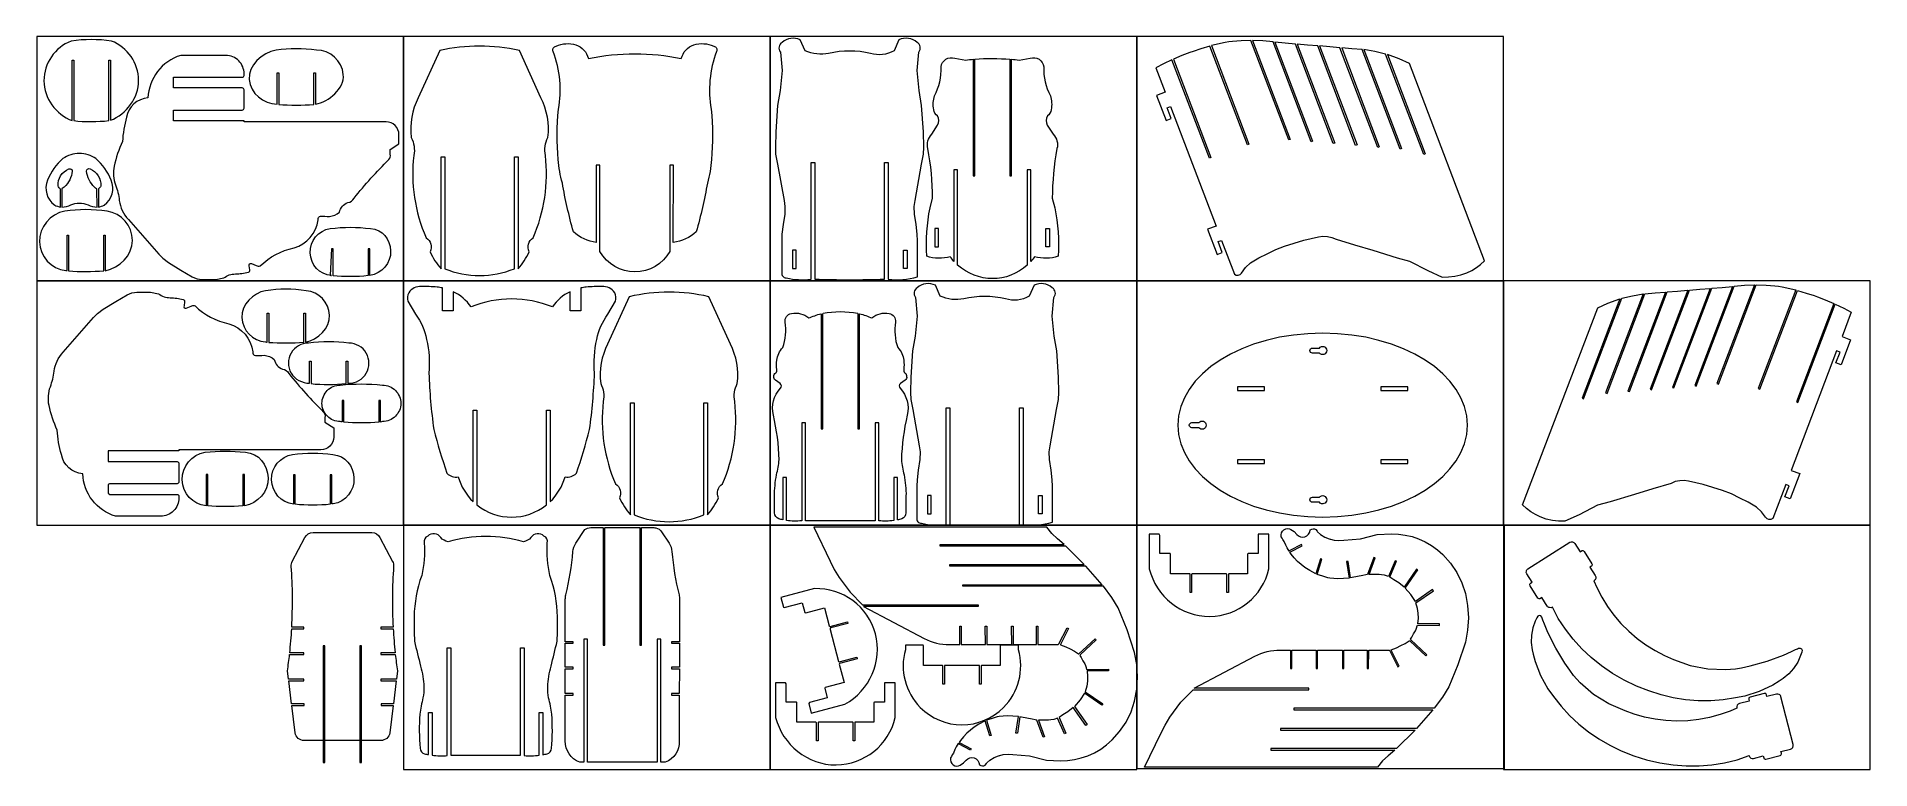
# Model space of a CAD drawing. Header units: millimetres. Extents: x -4341 to -1341, y 833 to 2033.
import ezdxf

# ---------------------------------------------------------------- set-up
doc = ezdxf.new("R2010")
doc.units = ezdxf.units.MM
doc.header["$MEASUREMENT"] = 0
for name, color, linetype in [('Camada 1', 7, 'Continuous'), ('CORTE', 7, 'Continuous'), ('CORTE 2', 7, 'Continuous')]:
    doc.layers.add(name, color=color, linetype=linetype)

msp = doc.modelspace()

# ---------------------------------------------------------------- linework, layer by layer
at = {"layer": 'Camada 1', "color": 230, "lineweight": 9}
for points in [[(-4340.518, 2032.5832), (-4340.518, 2032.5832), (-3740.518, 2032.5832), (-3740.518, 2032.5832), (-3740.518, 2032.5832), (-3740.518, 2032.5832), (-3740.518, 1632.5832), (-3740.518, 1632.5832), (-3740.518, 1632.5832), (-3740.518, 1632.5832), (-4340.518, 1632.5832), (-4340.518, 1632.5832), (-4340.518, 1632.5832), (-4340.518, 1632.5832), (-4340.518, 2032.5832), (-4340.518, 2032.5832)], [(-3740.518, 2032.5832), (-3740.518, 2032.5832), (-3140.518, 2032.5832), (-3140.518, 2032.5832), (-3140.518, 2032.5832), (-3140.518, 2032.5832), (-3140.518, 1632.5832), (-3140.518, 1632.5832), (-3140.518, 1632.5832), (-3140.518, 1632.5832), (-3740.518, 1632.5832), (-3740.518, 1632.5832), (-3740.518, 1632.5832), (-3740.518, 1632.5832), (-3740.518, 2032.5832), (-3740.518, 2032.5832)], [(-3140.518, 2032.5832), (-3140.518, 2032.5832), (-2540.518, 2032.5832), (-2540.518, 2032.5832), (-2540.518, 2032.5832), (-2540.518, 2032.5832), (-2540.518, 1632.5832), (-2540.518, 1632.5832), (-2540.518, 1632.5832), (-2540.518, 1632.5832), (-3140.518, 1632.5832), (-3140.518, 1632.5832), (-3140.518, 1632.5832), (-3140.518, 1632.5832), (-3140.518, 2032.5832), (-3140.518, 2032.5832)], [(-2540.518, 2032.5832), (-2540.518, 2032.5832), (-1940.518, 2032.5832), (-1940.518, 2032.5832), (-1940.518, 2032.5832), (-1940.518, 2032.5832), (-1940.518, 1632.5832), (-1940.518, 1632.5832), (-1940.518, 1632.5832), (-1940.518, 1632.5832), (-2540.518, 1632.5832), (-2540.518, 1632.5832), (-2540.518, 1632.5832), (-2540.518, 1632.5832), (-2540.518, 2032.5832), (-2540.518, 2032.5832)], [(-4340.518, 1632.5832), (-4340.518, 1632.5832), (-3740.518, 1632.5832), (-3740.518, 1632.5832), (-3740.518, 1632.5832), (-3740.518, 1632.5832), (-3740.518, 1232.5832), (-3740.518, 1232.5832), (-3740.518, 1232.5832), (-3740.518, 1232.5832), (-4340.518, 1232.5832), (-4340.518, 1232.5832), (-4340.518, 1232.5832), (-4340.518, 1232.5832), (-4340.518, 1632.5832), (-4340.518, 1632.5832)], [(-3740.518, 1632.5832), (-3740.518, 1632.5832), (-3140.518, 1632.5832), (-3140.518, 1632.5832), (-3140.518, 1632.5832), (-3140.518, 1632.5832), (-3140.518, 1232.5832), (-3140.518, 1232.5832), (-3140.518, 1232.5832), (-3140.518, 1232.5832), (-3740.518, 1232.5832), (-3740.518, 1232.5832), (-3740.518, 1232.5832), (-3740.518, 1232.5832), (-3740.518, 1632.5832), (-3740.518, 1632.5832)], [(-3140.518, 1632.5832), (-3140.518, 1632.5832), (-2540.518, 1632.5832), (-2540.518, 1632.5832), (-2540.518, 1632.5832), (-2540.518, 1632.5832), (-2540.518, 1232.5832), (-2540.518, 1232.5832), (-2540.518, 1232.5832), (-2540.518, 1232.5832), (-3140.518, 1232.5832), (-3140.518, 1232.5832), (-3140.518, 1232.5832), (-3140.518, 1232.5832), (-3140.518, 1632.5832), (-3140.518, 1632.5832)], [(-2540.518, 1632.5832), (-2540.518, 1632.5832), (-1940.518, 1632.5832), (-1940.518, 1632.5832), (-1940.518, 1632.5832), (-1940.518, 1632.5832), (-1940.518, 1232.5832), (-1940.518, 1232.5832), (-1940.518, 1232.5832), (-1940.518, 1232.5832), (-2540.518, 1232.5832), (-2540.518, 1232.5832), (-2540.518, 1232.5832), (-2540.518, 1232.5832), (-2540.518, 1632.5832), (-2540.518, 1632.5832)], [(-1940.518, 1632.5832), (-1940.518, 1632.5832), (-1340.518, 1632.5832), (-1340.518, 1632.5832), (-1340.518, 1632.5832), (-1340.518, 1632.5832), (-1340.518, 1232.5832), (-1340.518, 1232.5832), (-1340.518, 1232.5832), (-1340.518, 1232.5832), (-1940.518, 1232.5832), (-1940.518, 1232.5832), (-1940.518, 1232.5832), (-1940.518, 1232.5832), (-1940.518, 1632.5832), (-1940.518, 1632.5832)], [(-3740.518, 1232.5832), (-3740.518, 1232.5832), (-3140.518, 1232.5832), (-3140.518, 1232.5832), (-3140.518, 1232.5832), (-3140.518, 1232.5832), (-3140.518, 832.5832), (-3140.518, 832.5832), (-3140.518, 832.5832), (-3140.518, 832.5832), (-3740.518, 832.5832), (-3740.518, 832.5832), (-3740.518, 832.5832), (-3740.518, 832.5832), (-3740.518, 1232.5832), (-3740.518, 1232.5832)], [(-3140.518, 1232.5832), (-3140.518, 1232.5832), (-2540.518, 1232.5832), (-2540.518, 1232.5832), (-2540.518, 1232.5832), (-2540.518, 1232.5832), (-2540.518, 832.5832), (-2540.518, 832.5832), (-2540.518, 832.5832), (-2540.518, 832.5832), (-3140.518, 832.5832), (-3140.518, 832.5832), (-3140.518, 832.5832), (-3140.518, 832.5832), (-3140.518, 1232.5832), (-3140.518, 1232.5832)], [(-2539.7927, 833.2985), (-2539.7927, 833.2985), (-1939.7927, 833.2985), (-1939.7927, 833.2985), (-1939.7927, 833.2985), (-1939.7927, 833.2985), (-1939.7927, 1233.2985), (-1939.7927, 1233.2985), (-1939.7927, 1233.2985), (-1939.7927, 1233.2985), (-2539.7927, 1233.2985), (-2539.7927, 1233.2985), (-2539.7927, 1233.2985), (-2539.7927, 1233.2985), (-2539.7927, 833.2985), (-2539.7927, 833.2985)]]:
    msp.add_open_spline(points, degree=3, knots=[0, 0, 0, 0, 0.2, 0.2, 0.2, 0.2, 0.4, 0.4, 0.4, 0.4, 0.6, 0.6, 0.6, 0.6, 1, 1, 1, 1], dxfattribs=at)
at = {"layer": 'Camada 1', "color": 250, "lineweight": 9}
for points, knots in [([(-1971.6684, 1665.5852), (-1971.6684, 1665.5852), (-1978.088, 1659.5799), (-1978.088, 1659.5799), (-1978.088, 1659.5799), (-1978.088, 1659.5799), (-1985.0769, 1654.2478), (-1985.0769, 1654.2478), (-1985.0769, 1654.2478), (-1985.0769, 1654.2478), (-1992.5645, 1649.6426), (-1992.5645, 1649.6426), (-1992.5645, 1649.6426), (-1992.5645, 1649.6426), (-2000.4759, 1645.8107), (-2000.4759, 1645.8107), (-2000.4759, 1645.8107), (-2000.4759, 1645.8107), (-2010.2342, 1642.3394), (-2010.2342, 1642.3394), (-2010.2342, 1642.3394), (-2010.2342, 1642.3394), (-2020.3337, 1640.0433), (-2020.3337, 1640.0433), (-2020.3337, 1640.0433), (-2020.3337, 1640.0433), (-2030.6244, 1638.9553), (-2030.6244, 1638.9553), (-2030.6244, 1638.9553), (-2030.6244, 1638.9553), (-2040.9646, 1638.9346), (-2040.9646, 1638.9346), (-2040.9646, 1638.9346), (-2040.9646, 1638.9346), (-2064.3317, 1649.5283), (-2064.3317, 1649.5283), (-2064.3317, 1649.5283), (-2064.3317, 1649.5283), (-2094.4451, 1665.0425), (-2094.4451, 1665.0425), (-2094.4451, 1665.0425), (-2094.4451, 1665.0425), (-2114.7695, 1670.5974), (-2114.7695, 1670.5974), (-2114.7695, 1670.5974), (-2114.7695, 1670.5974), (-2154.6729, 1682.7207), (-2154.6729, 1682.7207), (-2154.6729, 1682.7207), (-2154.6729, 1682.7207), (-2184.642, 1691.8192), (-2184.642, 1691.8192), (-2184.642, 1691.8192), (-2184.642, 1691.8192), (-2214.6112, 1700.9177), (-2214.6112, 1700.9177), (-2214.6112, 1700.9177), (-2214.6112, 1700.9177), (-2221.4481, 1703.7604), (-2221.4481, 1703.7604), (-2221.4481, 1703.7604), (-2221.4481, 1703.7604), (-2228.687, 1705.3184), (-2228.687, 1705.3184), (-2228.687, 1705.3184), (-2228.687, 1705.3184), (-2236.0282, 1705.5431), (-2236.0282, 1705.5431), (-2236.0282, 1705.5431), (-2236.0282, 1705.5431), (-2243.2912, 1704.4612), (-2243.2912, 1704.4612), (-2243.2912, 1704.4612), (-2243.2912, 1704.4612), (-2267.1411, 1699.4059), (-2267.1411, 1699.4059), (-2267.1411, 1699.4059), (-2267.1411, 1699.4059), (-2298.8305, 1689.3876), (-2298.8305, 1689.3876), (-2298.8305, 1689.3876), (-2298.8305, 1689.3876), (-2313.3073, 1683.8899), (-2313.3073, 1683.8899), (-2313.3073, 1683.8899), (-2313.3073, 1683.8899), (-2327.1048, 1676.9069), (-2327.1048, 1676.9069), (-2327.1048, 1676.9069), (-2327.1048, 1676.9069), (-2340.9298, 1670.3079), (-2340.9298, 1670.3079), (-2340.9298, 1670.3079), (-2340.9298, 1670.3079), (-2354.3872, 1661.9449), (-2354.3872, 1661.9449), (-2354.3872, 1661.9449), (-2354.3872, 1661.9449), (-2362.529, 1654.3077), (-2362.529, 1654.3077), (-2362.529, 1654.3077), (-2362.529, 1654.3077), (-2369.3229, 1645.45), (-2369.3229, 1645.45), (-2369.3229, 1645.45), (-2369.3229, 1645.45), (-2371.5873, 1642.9462), (-2371.5873, 1642.9462), (-2371.5873, 1642.9462), (-2371.5873, 1642.9462), (-2374.7154, 1641.6767), (-2374.7154, 1641.6767), (-2374.7154, 1641.6767), (-2374.7154, 1641.6767), (-2378.0842, 1641.8945), (-2378.0842, 1641.8945), (-2378.0842, 1641.8945), (-2378.0842, 1641.8945), (-2381.023, 1643.5558), (-2381.023, 1643.5558), (-2381.023, 1643.5558), (-2381.023, 1643.5558), (-2402.0625, 1698.9528), (-2402.0625, 1698.9528), (-2402.0625, 1698.9528), (-2402.0625, 1698.9528), (-2407.6815, 1696.8205), (-2407.6815, 1696.8205), (-2407.6815, 1696.8205), (-2407.6815, 1696.8205), (-2400.9384, 1679.0641), (-2400.9384, 1679.0641), (-2400.9384, 1679.0641), (-2400.9384, 1679.0641), (-2409.3522, 1675.869), (-2409.3522, 1675.869), (-2409.3522, 1675.869), (-2409.3522, 1675.869), (-2424.9782, 1717.0166), (-2424.9782, 1717.0166), (-2424.9782, 1717.0166), (-2424.9782, 1717.0166), (-2410.946, 1722.3454), (-2410.946, 1722.3454), (-2410.946, 1722.3454), (-2410.946, 1722.3454), (-2485.3446, 1918.2572), (-2485.3446, 1918.2572), (-2485.3446, 1918.2572), (-2485.3446, 1918.2572), (-2490.9631, 1916.1235), (-2490.9631, 1916.1235), (-2490.9631, 1916.1235), (-2490.9631, 1916.1235), (-2484.2198, 1898.3664), (-2484.2198, 1898.3664), (-2484.2198, 1898.3664), (-2484.2198, 1898.3664), (-2492.6343, 1895.1733), (-2492.6343, 1895.1733), (-2492.6343, 1895.1733), (-2492.6343, 1895.1733), (-2508.2603, 1936.321), (-2508.2603, 1936.321), (-2508.2603, 1936.321), (-2508.2603, 1936.321), (-2494.2281, 1941.6498), (-2494.2281, 1941.6498), (-2494.2281, 1941.6498), (-2494.2281, 1941.6498), (-2509.3676, 1981.5163), (-2509.3676, 1981.5163), (-2509.3676, 1981.5163), (-2509.3676, 1981.5163), (-2497.1005, 1987.8966), (-2497.1005, 1987.8966), (-2497.1005, 1987.8966), (-2497.1005, 1987.8966), (-2483.0791, 1994.574), (-2483.0791, 1994.574), (-2483.0791, 1994.574), (-2483.0791, 1994.574), (-2421.9487, 1833.6011), (-2421.9487, 1833.6011), (-2421.9487, 1833.6011), (-2421.9487, 1833.6011), (-2419.5181, 1834.5242), (-2419.5181, 1834.5242), (-2419.5181, 1834.5242), (-2419.5181, 1834.5242), (-2480.7021, 1995.6382), (-2480.7021, 1995.6382), (-2480.7021, 1995.6382), (-2480.7021, 1995.6382), (-2466.7162, 2001.6244), (-2466.7162, 2001.6244), (-2466.7162, 2001.6244), (-2466.7162, 2001.6244), (-2454.1127, 2006.462), (-2454.1127, 2006.462), (-2454.1127, 2006.462), (-2454.1127, 2006.462), (-2448.4653, 2008.4915), (-2448.4653, 2008.4915), (-2448.4653, 2008.4915), (-2448.4653, 2008.4915), (-2435.636, 2012.7696), (-2435.636, 2012.7696), (-2435.636, 2012.7696), (-2435.636, 2012.7696), (-2421.0494, 2017.1388), (-2421.0494, 2017.1388), (-2421.0494, 2017.1388), (-2421.0494, 2017.1388), (-2359.6572, 1855.4765), (-2359.6572, 1855.4765), (-2359.6572, 1855.4765), (-2359.6572, 1855.4765), (-2357.2265, 1856.3996), (-2357.2265, 1856.3996), (-2357.2265, 1856.3996), (-2357.2265, 1856.3996), (-2418.5257, 2017.8169), (-2418.5257, 2017.8169), (-2418.5257, 2017.8169), (-2418.5257, 2017.8169), (-2396.2772, 2023.1371), (-2396.2772, 2023.1371), (-2396.2772, 2023.1371), (-2396.2772, 2023.1371), (-2390.1617, 2023.9677), (-2390.1617, 2023.9677), (-2390.1617, 2023.9677), (-2390.1617, 2023.9677), (-2384.0097, 2024.6684), (-2384.0097, 2024.6684), (-2384.0097, 2024.6684), (-2384.0097, 2024.6684), (-2369.8733, 2025.7709), (-2369.8733, 2025.7709), (-2369.8733, 2025.7709), (-2369.8733, 2025.7709), (-2353.9037, 2026.2319), (-2353.9037, 2026.2319), (-2353.9037, 2026.2319), (-2353.9037, 2026.2319), (-2292.0541, 1863.3652), (-2292.0541, 1863.3652), (-2292.0541, 1863.3652), (-2292.0541, 1863.3652), (-2289.6234, 1864.2882), (-2289.6234, 1864.2882), (-2289.6234, 1864.2882), (-2289.6234, 1864.2882), (-2351.1149, 2026.212), (-2351.1149, 2026.212), (-2351.1149, 2026.212), (-2351.1149, 2026.212), (-2334.3941, 2025.4541), (-2334.3941, 2025.4541), (-2334.3941, 2025.4541), (-2334.3941, 2025.4541), (-2317.7093, 2023.8754), (-2317.7093, 2023.8754), (-2317.7093, 2023.8754), (-2317.7093, 2023.8754), (-2255.604, 1860.3352), (-2255.604, 1860.3352), (-2255.604, 1860.3352), (-2255.604, 1860.3352), (-2253.1734, 1861.2583), (-2253.1734, 1861.2583), (-2253.1734, 1861.2583), (-2253.1734, 1861.2583), (-2314.6941, 2023.2589), (-2314.6941, 2023.2589), (-2314.6941, 2023.2589), (-2314.6941, 2023.2589), (-2297.9023, 2021.8519), (-2297.9023, 2021.8519), (-2297.9023, 2021.8519), (-2297.9023, 2021.8519), (-2281.0959, 2020.4152), (-2281.0959, 2020.4152), (-2281.0959, 2020.4152), (-2281.0959, 2020.4152), (-2219.155, 1857.3081), (-2219.155, 1857.3081), (-2219.155, 1857.3081), (-2219.155, 1857.3081), (-2216.7244, 1858.2311), (-2216.7244, 1858.2311), (-2216.7244, 1858.2311), (-2216.7244, 1858.2311), (-2278.2357, 2020.2071), (-2278.2357, 2020.2071), (-2278.2357, 2020.2071), (-2278.2357, 2020.2071), (-2261.4606, 2018.8438), (-2261.4606, 2018.8438), (-2261.4606, 2018.8438), (-2261.4606, 2018.8438), (-2244.6755, 2017.4633), (-2244.6755, 2017.4633), (-2244.6755, 2017.4633), (-2244.6755, 2017.4633), (-2182.7236, 1854.3273), (-2182.7236, 1854.3273), (-2182.7236, 1854.3273), (-2182.7236, 1854.3273), (-2180.293, 1855.2504), (-2180.293, 1855.2504), (-2180.293, 1855.2504), (-2180.293, 1855.2504), (-2241.8185, 2017.2638), (-2241.8185, 2017.2638), (-2241.8185, 2017.2638), (-2241.8185, 2017.2638), (-2225.0148, 2015.8253), (-2225.0148, 2015.8253), (-2225.0148, 2015.8253), (-2225.0148, 2015.8253), (-2208.2105, 2014.3943), (-2208.2105, 2014.3943), (-2208.2105, 2014.3943), (-2208.2105, 2014.3943), (-2146.2659, 1851.2772), (-2146.2659, 1851.2772), (-2146.2659, 1851.2772), (-2146.2659, 1851.2772), (-2143.8353, 1852.2003), (-2143.8353, 1852.2003), (-2143.8353, 1852.2003), (-2143.8353, 1852.2003), (-2205.3471, 2014.1777), (-2205.3471, 2014.1777), (-2205.3471, 2014.1777), (-2205.3471, 2014.1777), (-2188.5554, 2012.7707), (-2188.5554, 2012.7707), (-2188.5554, 2012.7707), (-2188.5554, 2012.7707), (-2171.7537, 2011.3464), (-2171.7537, 2011.3464), (-2171.7537, 2011.3464), (-2171.7537, 2011.3464), (-2109.8071, 1848.2243), (-2109.8071, 1848.2243), (-2109.8071, 1848.2243), (-2109.8071, 1848.2243), (-2107.3765, 1849.1473), (-2107.3765, 1849.1473), (-2107.3765, 1849.1473), (-2107.3765, 1849.1473), (-2168.9452, 2011.2744), (-2168.9452, 2011.2744), (-2168.9452, 2011.2744), (-2168.9452, 2011.2744), (-2151.2406, 2008.2969), (-2151.2406, 2008.2969), (-2151.2406, 2008.2969), (-2151.2406, 2008.2969), (-2133.6728, 2004.0221), (-2133.6728, 2004.0221), (-2133.6728, 2004.0221), (-2133.6728, 2004.0221), (-2071.2391, 1839.6172), (-2071.2391, 1839.6172), (-2071.2391, 1839.6172), (-2071.2391, 1839.6172), (-2068.8084, 1840.5402), (-2068.8084, 1840.5402), (-2068.8084, 1840.5402), (-2068.8084, 1840.5402), (-2130.5499, 2003.1222), (-2130.5499, 2003.1222), (-2130.5499, 2003.1222), (-2130.5499, 2003.1222), (-2111.1346, 1996.1958), (-2111.1346, 1996.1958), (-2111.1346, 1996.1958), (-2111.1346, 1996.1958), (-2094.3569, 1988.6573), (-2094.3569, 1988.6573), (-2094.3569, 1988.6573), (-2094.3569, 1988.6573), (-1971.6684, 1665.5852), (-1971.6684, 1665.5852)], [0, 0, 0, 0, 0.010204082, 0.010204082, 0.010204082, 0.010204082, 0.020408163, 0.020408163, 0.020408163, 0.020408163, 0.030612245, 0.030612245, 0.030612245, 0.030612245, 0.040816327, 0.040816327, 0.040816327, 0.040816327, 0.051020408, 0.051020408, 0.051020408, 0.051020408, 0.06122449, 0.06122449, 0.06122449, 0.06122449, 0.071428571, 0.071428571, 0.071428571, 0.071428571, 0.081632653, 0.081632653, 0.081632653, 0.081632653, 0.091836735, 0.091836735, 0.091836735, 0.091836735, 0.102040816, 0.102040816, 0.102040816, 0.102040816, 0.112244898, 0.112244898, 0.112244898, 0.112244898, 0.12244898, 0.12244898, 0.12244898, 0.12244898, 0.132653061, 0.132653061, 0.132653061, 0.132653061, 0.142857143, 0.142857143, 0.142857143, 0.142857143, 0.153061224, 0.153061224, 0.153061224, 0.153061224, 0.163265306, 0.163265306, 0.163265306, 0.163265306, 0.173469388, 0.173469388, 0.173469388, 0.173469388, 0.183673469, 0.183673469, 0.183673469, 0.183673469, 0.193877551, 0.193877551, 0.193877551, 0.193877551, 0.204081633, 0.204081633, 0.204081633, 0.204081633, 0.214285714, 0.214285714, 0.214285714, 0.214285714, 0.224489796, 0.224489796, 0.224489796, 0.224489796, 0.234693878, 0.234693878, 0.234693878, 0.234693878, 0.244897959, 0.244897959, 0.244897959, 0.244897959, 0.255102041, 0.255102041, 0.255102041, 0.255102041, 0.265306122, 0.265306122, 0.265306122, 0.265306122, 0.275510204, 0.275510204, 0.275510204, 0.275510204, 0.285714286, 0.285714286, 0.285714286, 0.285714286, 0.295918367, 0.295918367, 0.295918367, 0.295918367, 0.306122449, 0.306122449, 0.306122449, 0.306122449, 0.316326531, 0.316326531, 0.316326531, 0.316326531, 0.326530612, 0.326530612, 0.326530612, 0.326530612, 0.336734694, 0.336734694, 0.336734694, 0.336734694, 0.346938776, 0.346938776, 0.346938776, 0.346938776, 0.357142857, 0.357142857, 0.357142857, 0.357142857, 0.367346939, 0.367346939, 0.367346939, 0.367346939, 0.37755102, 0.37755102, 0.37755102, 0.37755102, 0.387755102, 0.387755102, 0.387755102, 0.387755102, 0.397959184, 0.397959184, 0.397959184, 0.397959184, 0.408163265, 0.408163265, 0.408163265, 0.408163265, 0.418367347, 0.418367347, 0.418367347, 0.418367347, 0.428571429, 0.428571429, 0.428571429, 0.428571429, 0.43877551, 0.43877551, 0.43877551, 0.43877551, 0.448979592, 0.448979592, 0.448979592, 0.448979592, 0.459183673, 0.459183673, 0.459183673, 0.459183673, 0.469387755, 0.469387755, 0.469387755, 0.469387755, 0.479591837, 0.479591837, 0.479591837, 0.479591837, 0.489795918, 0.489795918, 0.489795918, 0.489795918, 0.5, 0.5, 0.5, 0.5, 0.510204082, 0.510204082, 0.510204082, 0.510204082, 0.520408163, 0.520408163, 0.520408163, 0.520408163, 0.530612245, 0.530612245, 0.530612245, 0.530612245, 0.540816327, 0.540816327, 0.540816327, 0.540816327, 0.551020408, 0.551020408, 0.551020408, 0.551020408, 0.56122449, 0.56122449, 0.56122449, 0.56122449, 0.571428571, 0.571428571, 0.571428571, 0.571428571, 0.581632653, 0.581632653, 0.581632653, 0.581632653, 0.591836735, 0.591836735, 0.591836735, 0.591836735, 0.602040816, 0.602040816, 0.602040816, 0.602040816, 0.612244898, 0.612244898, 0.612244898, 0.612244898, 0.62244898, 0.62244898, 0.62244898, 0.62244898, 0.632653061, 0.632653061, 0.632653061, 0.632653061, 0.642857143, 0.642857143, 0.642857143, 0.642857143, 0.653061224, 0.653061224, 0.653061224, 0.653061224, 0.663265306, 0.663265306, 0.663265306, 0.663265306, 0.673469388, 0.673469388, 0.673469388, 0.673469388, 0.683673469, 0.683673469, 0.683673469, 0.683673469, 0.693877551, 0.693877551, 0.693877551, 0.693877551, 0.704081633, 0.704081633, 0.704081633, 0.704081633, 0.714285714, 0.714285714, 0.714285714, 0.714285714, 0.724489796, 0.724489796, 0.724489796, 0.724489796, 0.734693878, 0.734693878, 0.734693878, 0.734693878, 0.744897959, 0.744897959, 0.744897959, 0.744897959, 0.755102041, 0.755102041, 0.755102041, 0.755102041, 0.765306122, 0.765306122, 0.765306122, 0.765306122, 0.775510204, 0.775510204, 0.775510204, 0.775510204, 0.785714286, 0.785714286, 0.785714286, 0.785714286, 0.795918367, 0.795918367, 0.795918367, 0.795918367, 0.806122449, 0.806122449, 0.806122449, 0.806122449, 0.816326531, 0.816326531, 0.816326531, 0.816326531, 0.826530612, 0.826530612, 0.826530612, 0.826530612, 0.836734694, 0.836734694, 0.836734694, 0.836734694, 0.846938776, 0.846938776, 0.846938776, 0.846938776, 0.857142857, 0.857142857, 0.857142857, 0.857142857, 0.867346939, 0.867346939, 0.867346939, 0.867346939, 0.87755102, 0.87755102, 0.87755102, 0.87755102, 0.887755102, 0.887755102, 0.887755102, 0.887755102, 0.897959184, 0.897959184, 0.897959184, 0.897959184, 0.908163265, 0.908163265, 0.908163265, 0.908163265, 0.918367347, 0.918367347, 0.918367347, 0.918367347, 0.928571429, 0.928571429, 0.928571429, 0.928571429, 0.93877551, 0.93877551, 0.93877551, 0.93877551, 0.948979592, 0.948979592, 0.948979592, 0.948979592, 0.959183673, 0.959183673, 0.959183673, 0.959183673, 0.969387755, 0.969387755, 0.969387755, 0.969387755, 0.979591837, 0.979591837, 0.979591837, 0.979591837, 1, 1, 1, 1]), ([(-3747.818, 1872.135), (-3747.818, 1872.135), (-3747.818, 1857.1082), (-3747.818, 1857.1082), (-3747.818, 1857.1082), (-3747.818, 1857.1082), (-3762.192, 1847.5138), (-3762.192, 1847.5138), (-3762.192, 1847.5138), (-3762.192, 1847.5138), (-3762.192, 1839.8354), (-3762.192, 1839.8354), (-3762.192, 1839.8354), (-3761.3064, 1836.9), (-3762.1106, 1833.7126), (-3764.2804, 1831.546), (-3764.2804, 1831.546), (-3784.3802, 1811.4116), (-3803.3812, 1790.2132), (-3821.2046, 1768.0384), (-3821.2046, 1768.0384), (-3823.2188, 1764.1234), (-3827.0324, 1761.4472), (-3831.3986, 1760.88), (-3831.3986, 1760.88), (-3838.4394, 1758.4218), (-3843.628, 1752.3968), (-3845.0066, 1745.0678), (-3845.0066, 1745.0678), (-3849.7964, 1741.2528), (-3855.5304, 1738.8012), (-3861.5974, 1737.9724), (-3861.5974, 1737.9724), (-3866.3838, 1738.49), (-3871.2028, 1738.6306), (-3876.0114, 1738.393), (-3876.0114, 1738.393), (-3877.3464, 1738.2316), (-3878.5514, 1737.515), (-3879.3306, 1736.4192), (-3879.3306, 1736.4192), (-3880.11, 1735.3234), (-3880.3928, 1733.957), (-3880.107, 1732.643), (-3880.107, 1732.643), (-3882.8776, 1710.799), (-3898.348, 1692.6596), (-3919.4724, 1686.447), (-3919.4724, 1686.447), (-3940.3638, 1682.2678), (-3959.5492, 1672.0268), (-3974.6424, 1656.9898), (-3974.6424, 1656.9898), (-3976.8786, 1656.327), (-3979.2922, 1656.638), (-3981.2882, 1657.8446), (-3981.2882, 1657.8446), (-3981.2882, 1657.8446), (-3989.1812, 1661.0286), (-3989.1812, 1661.0286), (-3989.1812, 1661.0286), (-3990.257, 1661.4968), (-3991.5118, 1661.2216), (-3992.2928, 1660.3462), (-3992.2928, 1660.3462), (-3993.0738, 1659.4708), (-3993.22, 1658.22), (-3992.6324, 1657.2046), (-3992.6324, 1657.2046), (-3992.6324, 1657.2046), (-3991.704, 1650.4056), (-3991.704, 1650.4056), (-3991.704, 1650.4056), (-3991.5542, 1649.6368), (-3991.7342, 1648.8404), (-3992.2004, 1648.211), (-3992.2004, 1648.211), (-3992.6666, 1647.5814), (-3993.38, 1647.1764), (-3994.1592, 1647.0958), (-3994.1592, 1647.0958), (-4001.0566, 1645.0864), (-4008.194, 1644.0092), (-4015.3772, 1643.8932), (-4015.3772, 1643.8932), (-4022.2454, 1643.9976), (-4028.9304, 1641.7008), (-4034.282, 1637.3946), (-4034.282, 1637.3946), (-4034.282, 1637.3946), (-4047.4978, 1634.943), (-4047.4978, 1634.943), (-4047.4978, 1634.943), (-4047.4978, 1634.943), (-4069.6776, 1634.943), (-4069.6776, 1634.943), (-4069.6776, 1634.943), (-4075.3766, 1634.9912), (-4080.9646, 1636.5434), (-4085.8726, 1639.44), (-4085.8726, 1639.44), (-4085.8726, 1639.44), (-4104.499, 1650.0244), (-4104.499, 1650.0244), (-4104.499, 1650.0244), (-4104.499, 1650.0244), (-4125.0162, 1662.5866), (-4125.0162, 1662.5866), (-4125.0162, 1662.5866), (-4125.0162, 1662.5866), (-4134.0424, 1669.8634), (-4134.0424, 1669.8634), (-4134.0424, 1669.8634), (-4134.0424, 1669.8634), (-4140.6428, 1676.4432), (-4140.6428, 1676.4432), (-4140.6428, 1676.4432), (-4140.6428, 1676.4432), (-4190.5182, 1733.2844), (-4190.5182, 1733.2844), (-4190.5182, 1733.2844), (-4198.6342, 1741.8048), (-4203.8386, 1752.688), (-4205.3802, 1764.3536), (-4205.3802, 1764.3536), (-4206.2914, 1773.0192), (-4208.3068, 1781.5306), (-4211.3786, 1789.6844), (-4211.3786, 1789.6844), (-4214.8662, 1799.5042), (-4215.632, 1810.0898), (-4213.5968, 1820.3098), (-4213.5968, 1820.3098), (-4210.7112, 1834.2768), (-4206.1618, 1847.851), (-4200.0484, 1860.7364), (-4200.0484, 1860.7364), (-4199.5, 1874.2118), (-4197.256, 1887.5676), (-4193.3716, 1900.4824), (-4193.3716, 1900.4824), (-4190.4596, 1917.8512), (-4175.9876, 1930.9594), (-4158.4186, 1932.177), (-4158.4186, 1932.177), (-4157.1502, 1964.399), (-4135.6744, 1992.3414), (-4104.8786, 2001.9062), (-4104.8786, 2001.9062), (-4104.8786, 2001.9062), (-4031.154, 2001.9062), (-4031.154, 2001.9062), (-4031.154, 2001.9062), (-4023.2026, 2001.9112), (-4015.5748, 1998.7574), (-4009.9488, 1993.1384), (-4009.9488, 1993.1384), (-4004.3226, 1987.5194), (-4001.159, 1979.8576), (-4001.154, 1971.9062), (-4001.154, 1971.9062), (-4001.154, 1971.9062), (-4001.154, 1969.1198), (-4001.154, 1969.1198), (-4001.154, 1969.1198), (-4001.1536, 1968.3248), (-4001.469, 1967.562), (-4002.0308, 1966.9994), (-4002.0308, 1966.9994), (-4002.5928, 1966.4368), (-4003.359, 1966.1204), (-4004.154, 1966.1198), (-4004.154, 1966.1198), (-4004.154, 1966.1198), (-4116.589, 1966.1198), (-4116.589, 1966.1198), (-4116.589, 1966.1198), (-4116.589, 1966.1198), (-4116.589, 1948.5428), (-4116.589, 1948.5428), (-4116.589, 1948.5428), (-4116.589, 1948.5428), (-4004.154, 1948.5428), (-4004.154, 1948.5428), (-4004.154, 1948.5428), (-4003.359, 1948.5432), (-4002.5962, 1948.2278), (-4002.0336, 1947.666), (-4002.0336, 1947.666), (-4001.471, 1947.104), (-4001.1546, 1946.3378), (-4001.154, 1945.5428), (-4001.154, 1945.5428), (-4001.154, 1945.5428), (-4001.154, 1915.367), (-4001.154, 1915.367), (-4001.154, 1915.367), (-4001.1536, 1914.572), (-4001.469, 1913.8092), (-4002.0308, 1913.2466), (-4002.0308, 1913.2466), (-4002.5928, 1912.684), (-4003.359, 1912.3676), (-4004.154, 1912.367), (-4004.154, 1912.367), (-4004.154, 1912.367), (-4116.589, 1912.367), (-4116.589, 1912.367), (-4116.589, 1912.367), (-4116.589, 1912.367), (-4116.589, 1894.9418), (-4116.589, 1894.9418), (-4116.589, 1894.9418), (-4116.589, 1894.9418), (-4001.154, 1894.9418), (-4001.154, 1894.9418), (-4001.154, 1894.9418), (-4001.154, 1894.9418), (-4001.154, 1893.135), (-4001.154, 1893.135), (-4001.154, 1893.135), (-4001.154, 1893.135), (-3768.818, 1893.135), (-3768.818, 1893.135), (-3768.818, 1893.135), (-3763.252, 1893.1384), (-3757.9124, 1890.9308), (-3753.9742, 1886.9974), (-3753.9742, 1886.9974), (-3750.036, 1883.0642), (-3747.8214, 1877.701), (-3747.818, 1872.135)], [0, 0, 0, 0, 0.016949153, 0.016949153, 0.016949153, 0.016949153, 0.033898305, 0.033898305, 0.033898305, 0.033898305, 0.050847458, 0.050847458, 0.050847458, 0.050847458, 0.06779661, 0.06779661, 0.06779661, 0.06779661, 0.084745763, 0.084745763, 0.084745763, 0.084745763, 0.101694915, 0.101694915, 0.101694915, 0.101694915, 0.118644068, 0.118644068, 0.118644068, 0.118644068, 0.13559322, 0.13559322, 0.13559322, 0.13559322, 0.152542373, 0.152542373, 0.152542373, 0.152542373, 0.169491525, 0.169491525, 0.169491525, 0.169491525, 0.186440678, 0.186440678, 0.186440678, 0.186440678, 0.203389831, 0.203389831, 0.203389831, 0.203389831, 0.220338983, 0.220338983, 0.220338983, 0.220338983, 0.237288136, 0.237288136, 0.237288136, 0.237288136, 0.254237288, 0.254237288, 0.254237288, 0.254237288, 0.271186441, 0.271186441, 0.271186441, 0.271186441, 0.288135593, 0.288135593, 0.288135593, 0.288135593, 0.305084746, 0.305084746, 0.305084746, 0.305084746, 0.322033898, 0.322033898, 0.322033898, 0.322033898, 0.338983051, 0.338983051, 0.338983051, 0.338983051, 0.355932203, 0.355932203, 0.355932203, 0.355932203, 0.372881356, 0.372881356, 0.372881356, 0.372881356, 0.389830508, 0.389830508, 0.389830508, 0.389830508, 0.406779661, 0.406779661, 0.406779661, 0.406779661, 0.423728814, 0.423728814, 0.423728814, 0.423728814, 0.440677966, 0.440677966, 0.440677966, 0.440677966, 0.457627119, 0.457627119, 0.457627119, 0.457627119, 0.474576271, 0.474576271, 0.474576271, 0.474576271, 0.491525424, 0.491525424, 0.491525424, 0.491525424, 0.508474576, 0.508474576, 0.508474576, 0.508474576, 0.525423729, 0.525423729, 0.525423729, 0.525423729, 0.542372881, 0.542372881, 0.542372881, 0.542372881, 0.559322034, 0.559322034, 0.559322034, 0.559322034, 0.576271186, 0.576271186, 0.576271186, 0.576271186, 0.593220339, 0.593220339, 0.593220339, 0.593220339, 0.610169492, 0.610169492, 0.610169492, 0.610169492, 0.627118644, 0.627118644, 0.627118644, 0.627118644, 0.644067797, 0.644067797, 0.644067797, 0.644067797, 0.661016949, 0.661016949, 0.661016949, 0.661016949, 0.677966102, 0.677966102, 0.677966102, 0.677966102, 0.694915254, 0.694915254, 0.694915254, 0.694915254, 0.711864407, 0.711864407, 0.711864407, 0.711864407, 0.728813559, 0.728813559, 0.728813559, 0.728813559, 0.745762712, 0.745762712, 0.745762712, 0.745762712, 0.762711864, 0.762711864, 0.762711864, 0.762711864, 0.779661017, 0.779661017, 0.779661017, 0.779661017, 0.796610169, 0.796610169, 0.796610169, 0.796610169, 0.813559322, 0.813559322, 0.813559322, 0.813559322, 0.830508475, 0.830508475, 0.830508475, 0.830508475, 0.847457627, 0.847457627, 0.847457627, 0.847457627, 0.86440678, 0.86440678, 0.86440678, 0.86440678, 0.881355932, 0.881355932, 0.881355932, 0.881355932, 0.898305085, 0.898305085, 0.898305085, 0.898305085, 0.915254237, 0.915254237, 0.915254237, 0.915254237, 0.93220339, 0.93220339, 0.93220339, 0.93220339, 0.949152542, 0.949152542, 0.949152542, 0.949152542, 0.966101695, 0.966101695, 0.966101695, 0.966101695, 1, 1, 1, 1]), ([(-3868.9456, 843.7765), (-3868.9456, 843.7765), (-3871.5456, 843.7765), (-3871.5456, 843.7765), (-3871.5456, 843.7765), (-3871.5456, 843.7765), (-3871.5456, 1034.9913), (-3871.5456, 1034.9913), (-3871.5456, 1034.9913), (-3871.5456, 1034.9913), (-3868.9456, 1034.9913), (-3868.9456, 1034.9913), (-3868.9456, 1034.9913), (-3868.9456, 1034.9913), (-3868.9456, 843.7765), (-3868.9456, 843.7765)], [0, 0, 0, 0, 0.2, 0.2, 0.2, 0.2, 0.4, 0.4, 0.4, 0.4, 0.6, 0.6, 0.6, 0.6, 1, 1, 1, 1]), ([(-3808.9456, 843.7765), (-3808.9456, 843.7765), (-3811.5456, 843.7765), (-3811.5456, 843.7765), (-3811.5456, 843.7765), (-3811.5456, 843.7765), (-3811.5456, 1034.9913), (-3811.5456, 1034.9913), (-3811.5456, 1034.9913), (-3811.5456, 1034.9913), (-3808.9456, 1034.9913), (-3808.9456, 1034.9913), (-3808.9456, 1034.9913), (-3808.9456, 1034.9913), (-3808.9456, 843.7765), (-3808.9456, 843.7765)], [0, 0, 0, 0, 0.2, 0.2, 0.2, 0.2, 0.4, 0.4, 0.4, 0.4, 0.6, 0.6, 0.6, 0.6, 1, 1, 1, 1])]:
    msp.add_open_spline(points, degree=3, knots=knots, dxfattribs=at)
at = {"layer": 'Camada 1', "color": 250, "lineweight": 20}
for points, knots in [([(-3042.3726, 1173.3753), (-3042.3726, 1173.3753), (-3068.994, 1228.9689), (-3068.994, 1228.9689), (-3068.994, 1228.9689), (-3068.994, 1228.9689), (-2687.73, 1228.9689), (-2687.73, 1228.9689), (-2687.73, 1228.9689), (-2687.73, 1228.9689), (-2679.842, 1218.6131), (-2679.842, 1218.6131), (-2679.842, 1218.6131), (-2679.842, 1218.6131), (-2670.3224, 1210.3807), (-2670.3224, 1210.3807), (-2670.3224, 1210.3807), (-2670.3224, 1210.3807), (-2659.4724, 1200.9415), (-2659.4724, 1200.9415), (-2659.4724, 1200.9415), (-2659.4724, 1200.9415), (-2862.5424, 1200.9415), (-2862.5424, 1200.9415), (-2862.5424, 1200.9415), (-2862.5424, 1200.9415), (-2862.5424, 1198.3415), (-2862.5424, 1198.3415), (-2862.5424, 1198.3415), (-2862.5424, 1198.3415), (-2656.7754, 1198.3415), (-2656.7754, 1198.3415), (-2656.7754, 1198.3415), (-2656.7754, 1198.3415), (-2626.4744, 1167.9415), (-2626.4744, 1167.9415), (-2626.4744, 1167.9415), (-2626.4744, 1167.9415), (-2846.7724, 1167.9415), (-2846.7724, 1167.9415), (-2846.7724, 1167.9415), (-2846.7724, 1167.9415), (-2846.7724, 1165.3415), (-2846.7724, 1165.3415), (-2846.7724, 1165.3415), (-2846.7724, 1165.3415), (-2624.2036, 1165.3415), (-2624.2036, 1165.3415), (-2624.2036, 1165.3415), (-2624.2036, 1165.3415), (-2597.2976, 1134.9415), (-2597.2976, 1134.9415), (-2597.2976, 1134.9415), (-2597.2976, 1134.9415), (-2825.044, 1134.9415), (-2825.044, 1134.9415), (-2825.044, 1134.9415), (-2825.044, 1134.9415), (-2825.044, 1132.3415), (-2825.044, 1132.3415), (-2825.044, 1132.3415), (-2825.044, 1132.3415), (-2595.1126, 1132.3415), (-2595.1126, 1132.3415), (-2595.1126, 1132.3415), (-2595.1126, 1132.3415), (-2581.7348, 1113.8825), (-2581.7348, 1113.8825), (-2581.7348, 1113.8825), (-2581.7348, 1113.8825), (-2571.3562, 1096.9689), (-2571.3562, 1096.9689), (-2571.3562, 1096.9689), (-2571.3562, 1096.9689), (-2556.4106, 1061.0347), (-2556.4106, 1061.0347), (-2556.4106, 1061.0347), (-2556.4106, 1061.0347), (-2544.1898, 1024.0849), (-2544.1898, 1024.0849), (-2544.1898, 1024.0849), (-2544.1898, 1024.0849), (-2540.518, 1004.3021), (-2540.518, 1004.3021), (-2540.518, 1004.3021), (-2540.518, 1004.3021), (-2539.2824, 984.2195), (-2539.2824, 984.2195), (-2539.2824, 984.2195), (-2539.2824, 984.2195), (-2540.5012, 964.1357), (-2540.5012, 964.1357), (-2540.5012, 964.1357), (-2540.5012, 964.1357), (-2544.1566, 944.3499), (-2544.1566, 944.3499), (-2544.1566, 944.3499), (-2544.1566, 944.3499), (-2550.0434, 926.6797), (-2550.0434, 926.6797), (-2550.0434, 926.6797), (-2550.0434, 926.6797), (-2558.287, 909.9783), (-2558.287, 909.9783), (-2558.287, 909.9783), (-2558.287, 909.9783), (-2568.7328, 894.5583), (-2568.7328, 894.5583), (-2568.7328, 894.5583), (-2568.7328, 894.5583), (-2581.1854, 880.7083), (-2581.1854, 880.7083), (-2581.1854, 880.7083), (-2581.1854, 880.7083), (-2590.0708, 872.8285), (-2590.0708, 872.8285), (-2590.0708, 872.8285), (-2590.0708, 872.8285), (-2599.6902, 865.8639), (-2599.6902, 865.8639), (-2599.6902, 865.8639), (-2599.6902, 865.8639), (-2609.9502, 859.8827), (-2609.9502, 859.8827), (-2609.9502, 859.8827), (-2609.9502, 859.8827), (-2620.7502, 854.9433), (-2620.7502, 854.9433), (-2620.7502, 854.9433), (-2620.7502, 854.9433), (-2631.527, 851.2269), (-2631.527, 851.2269), (-2631.527, 851.2269), (-2631.527, 851.2269), (-2642.6074, 848.5481), (-2642.6074, 848.5481), (-2642.6074, 848.5481), (-2642.6074, 848.5481), (-2653.8918, 846.9311), (-2653.8918, 846.9311), (-2653.8918, 846.9311), (-2653.8918, 846.9311), (-2665.2784, 846.3905), (-2665.2784, 846.3905), (-2665.2784, 846.3905), (-2665.2784, 846.3905), (-2688.3158, 847.5019), (-2688.3158, 847.5019), (-2688.3158, 847.5019), (-2688.3158, 847.5019), (-2715.9253, 854.5833), (-2715.9253, 854.5833), (-2715.9253, 854.5833), (-2715.9253, 854.5833), (-2743.173, 856.7089), (-2743.173, 856.7089), (-2743.173, 856.7089), (-2743.173, 856.7089), (-2751.105, 857.3771), (-2751.105, 857.3771), (-2751.105, 857.3771), (-2751.105, 857.3771), (-2759.0444, 856.8029), (-2759.0444, 856.8029), (-2759.0444, 856.8029), (-2759.0444, 856.8029), (-2764.8662, 855.4491), (-2764.8662, 855.4491), (-2764.8662, 855.4491), (-2764.8662, 855.4491), (-2765.1426, 855.1751), (-2765.1426, 855.1751), (-2765.1426, 855.1751), (-2765.1426, 855.1751), (-2765.3104, 855.3458), (-2765.3104, 855.3458), (-2765.3104, 855.3458), (-2765.3104, 855.3458), (-2766.7977, 855), (-2766.7977, 855), (-2766.7977, 855), (-2766.7977, 855), (-2774.1758, 852.0125), (-2774.1758, 852.0125), (-2774.1758, 852.0125), (-2774.1758, 852.0125), (-2780.9991, 847.913), (-2780.9991, 847.913), (-2780.9991, 847.913), (-2780.9991, 847.913), (-2786.252, 843.5131), (-2786.252, 843.5131), (-2786.252, 843.5131), (-2786.252, 843.5131), (-2786.4944, 842.4428), (-2786.4944, 842.4428), (-2786.4944, 842.4428), (-2786.4944, 842.4428), (-2788.7768, 839.6248), (-2788.7768, 839.6248), (-2788.7768, 839.6248), (-2788.7768, 839.6248), (-2790.7949, 838.5452), (-2790.7949, 838.5452), (-2790.7949, 838.5452), (-2790.7949, 838.5452), (-2793.0225, 838.1738), (-2793.0225, 838.1738), (-2793.0225, 838.1738), (-2793.0225, 838.1738), (-2795.6148, 838.6814), (-2795.6148, 838.6814), (-2795.6148, 838.6814), (-2795.6148, 838.6814), (-2797.8739, 840.1388), (-2797.8739, 840.1388), (-2797.8739, 840.1388), (-2797.8739, 840.1388), (-2798.8152, 843.9024), (-2798.8152, 843.9024), (-2798.8152, 843.9024), (-2798.8152, 843.9024), (-2800.7123, 847.224), (-2800.7123, 847.224), (-2800.7123, 847.224), (-2800.7123, 847.224), (-2803.4093, 849.8294), (-2803.4093, 849.8294), (-2803.4093, 849.8294), (-2803.4093, 849.8294), (-2806.6836, 851.5046), (-2806.6836, 851.5046), (-2806.6836, 851.5046), (-2806.6836, 851.5046), (-2810.2659, 852.1112), (-2810.2659, 852.1112), (-2810.2659, 852.1112), (-2810.2659, 852.1112), (-2813.861, 851.5996), (-2813.861, 851.5996), (-2813.861, 851.5996), (-2813.861, 851.5996), (-2817.1729, 850.0116), (-2817.1729, 850.0116), (-2817.1729, 850.0116), (-2817.1729, 850.0116), (-2819.9287, 847.4782), (-2819.9287, 847.4782), (-2819.9287, 847.4782), (-2819.9287, 847.4782), (-2824.3917, 843.0246), (-2824.3917, 843.0246), (-2824.3917, 843.0246), (-2824.3917, 843.0246), (-2829.5153, 839.4862), (-2829.5153, 839.4862), (-2829.5153, 839.4862), (-2829.5153, 839.4862), (-2832.1689, 838.261), (-2832.1689, 838.261), (-2832.1689, 838.261), (-2832.1689, 838.261), (-2835.0308, 837.8424), (-2835.0308, 837.8424), (-2835.0308, 837.8424), (-2835.0308, 837.8424), (-2838.2039, 838.3592), (-2838.2039, 838.3592), (-2838.2039, 838.3592), (-2838.2039, 838.3592), (-2841.0918, 839.863), (-2841.0918, 839.863), (-2841.0918, 839.863), (-2841.0918, 839.863), (-2843.334, 842.0832), (-2843.334, 842.0832), (-2843.334, 842.0832), (-2843.334, 842.0832), (-2844.9032, 844.8924), (-2844.9032, 844.8924), (-2844.9032, 844.8924), (-2844.9032, 844.8924), (-2845.6722, 848.0628), (-2845.6722, 848.0628), (-2845.6722, 848.0628), (-2845.6722, 848.0628), (-2845.5786, 851.3378), (-2845.5786, 851.3378), (-2845.5786, 851.3378), (-2845.5786, 851.3378), (-2843.7954, 853.9114), (-2843.7954, 853.9114), (-2843.7954, 853.9114), (-2843.7954, 853.9114), (-2842.5939, 856.1442), (-2842.5939, 856.1442), (-2842.5939, 856.1442), (-2842.5939, 856.1442), (-2840.6144, 859.3786), (-2840.6144, 859.3786), (-2840.6144, 859.3786), (-2840.6144, 859.3786), (-2838.1685, 864.8928), (-2838.1685, 864.8928), (-2838.1685, 864.8928), (-2838.1685, 864.8928), (-2835.9632, 869.2605), (-2835.9632, 869.2605), (-2835.9632, 869.2605), (-2835.9632, 869.2605), (-2832.7136, 874.7507), (-2832.7136, 874.7507), (-2832.7136, 874.7507), (-2832.7136, 874.7507), (-2831.2598, 873.9893), (-2831.2598, 873.9893), (-2831.2598, 873.9893), (-2831.2598, 873.9893), (-2812.5323, 864.18), (-2812.5323, 864.18), (-2812.5323, 864.18), (-2812.5323, 864.18), (-2811.3985, 866.3446), (-2811.3985, 866.3446), (-2811.3985, 866.3446), (-2811.3985, 866.3446), (-2830.126, 876.1539), (-2830.126, 876.1539), (-2830.126, 876.1539), (-2830.126, 876.1539), (-2831.3382, 876.7888), (-2831.3382, 876.7888), (-2831.3382, 876.7888), (-2831.3382, 876.7888), (-2829.0978, 880.0373), (-2829.0978, 880.0373), (-2829.0978, 880.0373), (-2829.0978, 880.0373), (-2824.1867, 886.1233), (-2824.1867, 886.1233), (-2824.1867, 886.1233), (-2824.1867, 886.1233), (-2818.7778, 891.7711), (-2818.7778, 891.7711), (-2818.7778, 891.7711), (-2818.7778, 891.7711), (-2806.6249, 901.5943), (-2806.6249, 901.5943), (-2806.6249, 901.5943), (-2806.6249, 901.5943), (-2798.8382, 906.7984), (-2798.8382, 906.7984), (-2798.8382, 906.7984), (-2798.8382, 906.7984), (-2788.8096, 912.1566), (-2788.8096, 912.1566), (-2788.8096, 912.1566), (-2788.8096, 912.1566), (-2781.249, 887.366), (-2781.249, 887.366), (-2781.249, 887.366), (-2781.249, 887.366), (-2778.8607, 888.1055), (-2778.8607, 888.1055), (-2778.8607, 888.1055), (-2778.8607, 888.1055), (-2786.5054, 913.1713), (-2786.5054, 913.1713), (-2786.5054, 913.1713), (-2786.5054, 913.1713), (-2777.3334, 916.0538), (-2777.3334, 916.0538), (-2777.3334, 916.0538), (-2777.3334, 916.0538), (-2769.0648, 918.4392), (-2769.0648, 918.4392), (-2769.0648, 918.4392), (-2769.0648, 918.4392), (-2766.0229, 919.0722), (-2766.0229, 919.0722), (-2766.0229, 919.0722), (-2766.0229, 919.0722), (-2752.7145, 920.4979), (-2752.7145, 920.4979), (-2752.7145, 920.4979), (-2752.7145, 920.4979), (-2734.3821, 919.2096), (-2734.3821, 919.2096), (-2734.3821, 919.2096), (-2734.3821, 919.2096), (-2738.4616, 892.0777), (-2738.4616, 892.0777), (-2738.4616, 892.0777), (-2738.4616, 892.0777), (-2735.9893, 891.7061), (-2735.9893, 891.7061), (-2735.9893, 891.7061), (-2735.9893, 891.7061), (-2731.9765, 918.3936), (-2731.9765, 918.3936), (-2731.9765, 918.3936), (-2731.9765, 918.3936), (-2717.7153, 915.8365), (-2717.7153, 915.8365), (-2717.7153, 915.8365), (-2717.7153, 915.8365), (-2714.6614, 915.1481), (-2714.6614, 915.1481), (-2714.6614, 915.1481), (-2714.6614, 915.1481), (-2704.2346, 913.1823), (-2704.2346, 913.1823), (-2704.2346, 913.1823), (-2704.2346, 913.1823), (-2694.0134, 885.0995), (-2694.0134, 885.0995), (-2694.0134, 885.0995), (-2694.0134, 885.0995), (-2691.6642, 885.9545), (-2691.6642, 885.9545), (-2691.6642, 885.9545), (-2691.6642, 885.9545), (-2701.6036, 913.2627), (-2701.6036, 913.2627), (-2701.6036, 913.2627), (-2701.6036, 913.2627), (-2690.9414, 913.0835), (-2690.9414, 913.0835), (-2690.9414, 913.0835), (-2690.9414, 913.0835), (-2685.098, 913.0835), (-2685.098, 913.0835), (-2685.098, 913.0835), (-2685.098, 913.0835), (-2681.231, 913.5083), (-2681.231, 913.5083), (-2681.231, 913.5083), (-2681.231, 913.5083), (-2676.4686, 914.5129), (-2676.4686, 914.5129), (-2676.4686, 914.5129), (-2676.4686, 914.5129), (-2670.2012, 916.5941), (-2670.2012, 916.5941), (-2670.2012, 916.5941), (-2670.2012, 916.5941), (-2659.0556, 890.6381), (-2659.0556, 890.6381), (-2659.0556, 890.6381), (-2659.0556, 890.6381), (-2656.7584, 891.6245), (-2656.7584, 891.6245), (-2656.7584, 891.6245), (-2656.7584, 891.6245), (-2667.908, 917.5897), (-2667.908, 917.5897), (-2667.908, 917.5897), (-2667.908, 917.5897), (-2661.4776, 921.7705), (-2661.4776, 921.7705), (-2661.4776, 921.7705), (-2661.4776, 921.7705), (-2653.211, 927.0267), (-2653.211, 927.0267), (-2653.211, 927.0267), (-2653.211, 927.0267), (-2644.4798, 934.0547), (-2644.4798, 934.0547), (-2644.4798, 934.0547), (-2644.4798, 934.0547), (-2624.0776, 904.3827), (-2624.0776, 904.3827), (-2624.0776, 904.3827), (-2624.0776, 904.3827), (-2622.0176, 905.7991), (-2622.0176, 905.7991), (-2622.0176, 905.7991), (-2622.0176, 905.7991), (-2642.58, 935.7041), (-2642.58, 935.7041), (-2642.58, 935.7041), (-2642.58, 935.7041), (-2633.4208, 946.1983), (-2633.4208, 946.1983), (-2633.4208, 946.1983), (-2633.4208, 946.1983), (-2626.0628, 957.3947), (-2626.0628, 957.3947), (-2626.0628, 957.3947), (-2626.0628, 957.3947), (-2597.867, 937.9505), (-2597.867, 937.9505), (-2597.867, 937.9505), (-2597.867, 937.9505), (-2596.4478, 940.0085), (-2596.4478, 940.0085), (-2596.4478, 940.0085), (-2596.4478, 940.0085), (-2625.1408, 959.7957), (-2625.1408, 959.7957), (-2625.1408, 959.7957), (-2625.1408, 959.7957), (-2622.3914, 969.0951), (-2622.3914, 969.0951), (-2622.3914, 969.0951), (-2622.3914, 969.0951), (-2621.2344, 976.7747), (-2621.2344, 976.7747), (-2621.2344, 976.7747), (-2621.2344, 976.7747), (-2621.0292, 984.5381), (-2621.0292, 984.5381), (-2621.0292, 984.5381), (-2621.0292, 984.5381), (-2621.9644, 993.8685), (-2621.9644, 993.8685), (-2621.9644, 993.8685), (-2621.9644, 993.8685), (-2586.7074, 993.9833), (-2586.7074, 993.9833), (-2586.7074, 993.9833), (-2586.7074, 993.9833), (-2586.7156, 996.4833), (-2586.7156, 996.4833), (-2586.7156, 996.4833), (-2586.7156, 996.4833), (-2622.653, 996.3663), (-2622.653, 996.3663), (-2622.653, 996.3663), (-2622.653, 996.3663), (-2623.4488, 998.9657), (-2623.4488, 998.9657), (-2623.4488, 998.9657), (-2623.4488, 998.9657), (-2623.6894, 999.6641), (-2623.6894, 999.6641), (-2623.6894, 999.6641), (-2623.6894, 999.6641), (-2624.794, 1002.4679), (-2624.794, 1002.4679), (-2624.794, 1002.4679), (-2624.794, 1002.4679), (-2625.8986, 1005.2717), (-2625.8986, 1005.2717), (-2625.8986, 1005.2717), (-2625.8986, 1005.2717), (-2628.8152, 1010.5495), (-2628.8152, 1010.5495), (-2628.8152, 1010.5495), (-2628.8152, 1010.5495), (-2631.732, 1015.8273), (-2631.732, 1015.8273), (-2631.732, 1015.8273), (-2631.732, 1015.8273), (-2633.8052, 1019.2575), (-2633.8052, 1019.2575), (-2633.8052, 1019.2575), (-2633.8052, 1019.2575), (-2633.4998, 1020.1517), (-2633.4998, 1020.1517), (-2633.4998, 1020.1517), (-2633.4998, 1020.1517), (-2607.2934, 1044.6487), (-2607.2934, 1044.6487), (-2607.2934, 1044.6487), (-2607.2934, 1044.6487), (-2608.9986, 1046.4769), (-2608.9986, 1046.4769), (-2608.9986, 1046.4769), (-2608.9986, 1046.4769), (-2635.2772, 1021.9123), (-2635.2772, 1021.9123), (-2635.2772, 1021.9123), (-2635.2772, 1021.9123), (-2636.263, 1021.7975), (-2636.263, 1021.7975), (-2636.263, 1021.7975), (-2636.263, 1021.7975), (-2642.5466, 1026.0703), (-2642.5466, 1026.0703), (-2642.5466, 1026.0703), (-2642.5466, 1026.0703), (-2649.6246, 1029.7301), (-2649.6246, 1029.7301), (-2649.6246, 1029.7301), (-2649.6246, 1029.7301), (-2656.7024, 1033.3899), (-2656.7024, 1033.3899), (-2656.7024, 1033.3899), (-2656.7024, 1033.3899), (-2665.3862, 1036.6783), (-2665.3862, 1036.6783), (-2665.3862, 1036.6783), (-2665.3862, 1036.6783), (-2665.562, 1037.2609), (-2665.562, 1037.2609), (-2665.562, 1037.2609), (-2665.562, 1037.2609), (-2652.3496, 1063.3859), (-2652.3496, 1063.3859), (-2652.3496, 1063.3859), (-2652.3496, 1063.3859), (-2654.5792, 1064.5167), (-2654.5792, 1064.5167), (-2654.5792, 1064.5167), (-2654.5792, 1064.5167), (-2667.9572, 1038.0645), (-2667.9572, 1038.0645), (-2667.9572, 1038.0645), (-2667.9572, 1038.0645), (-2669.0124, 1036.9295), (-2669.0124, 1036.9295), (-2669.0124, 1036.9295), (-2669.0124, 1036.9295), (-2702.4022, 1037.0089), (-2702.4022, 1037.0089), (-2702.4022, 1037.0089), (-2702.4022, 1037.0089), (-2702.4314, 1067.2657), (-2702.4314, 1067.2657), (-2702.4314, 1067.2657), (-2702.4314, 1067.2657), (-2704.9314, 1067.2659), (-2704.9314, 1067.2659), (-2704.9314, 1067.2659), (-2704.9314, 1067.2659), (-2704.9022, 1036.8501), (-2704.9022, 1036.8501), (-2704.9022, 1036.8501), (-2704.9022, 1036.8501), (-2742.8376, 1036.8499), (-2742.8376, 1036.8499), (-2742.8376, 1036.8499), (-2742.8376, 1036.8499), (-2742.8668, 1067.2733), (-2742.8668, 1067.2733), (-2742.8668, 1067.2733), (-2742.8668, 1067.2733), (-2745.3668, 1067.2735), (-2745.3668, 1067.2735), (-2745.3668, 1067.2735), (-2745.3668, 1067.2735), (-2745.3376, 1036.8503), (-2745.3376, 1036.8503), (-2745.3376, 1036.8503), (-2745.3376, 1036.8503), (-2785.924, 1036.9559), (-2785.924, 1036.9559), (-2785.924, 1036.9559), (-2785.924, 1036.9559), (-2785.9532, 1067.2733), (-2785.9532, 1067.2733), (-2785.9532, 1067.2733), (-2785.9532, 1067.2733), (-2788.4532, 1067.2735), (-2788.4532, 1067.2735), (-2788.4532, 1067.2735), (-2788.4532, 1067.2735), (-2788.424, 1036.8501), (-2788.424, 1036.8501), (-2788.424, 1036.8501), (-2788.424, 1036.8501), (-2827.8994, 1036.9559), (-2827.8994, 1036.9559), (-2827.8994, 1036.9559), (-2827.8994, 1036.9559), (-2827.9282, 1066.8795), (-2827.9282, 1066.8795), (-2827.9282, 1066.8795), (-2827.9282, 1066.8795), (-2830.4282, 1066.8797), (-2830.4282, 1066.8797), (-2830.4282, 1066.8797), (-2830.4282, 1066.8797), (-2830.3994, 1036.9029), (-2830.3994, 1036.9029), (-2830.3994, 1036.9029), (-2830.3994, 1036.9029), (-2847.0014, 1036.9029), (-2847.0014, 1036.9029), (-2847.0014, 1036.9029), (-2861.5226, 1036.9025), (-2875.8344, 1040.4193), (-2888.703, 1047.1473), (-2888.703, 1047.1473), (-2888.703, 1047.1473), (-2987.8508, 1099.3415), (-2987.8508, 1099.3415), (-2987.8508, 1099.3415), (-2987.8508, 1099.3415), (-2800.101, 1099.3415), (-2800.101, 1099.3415), (-2800.101, 1099.3415), (-2800.101, 1099.3415), (-2800.101, 1101.9415), (-2800.101, 1101.9415), (-2800.101, 1101.9415), (-2800.101, 1101.9415), (-2989.5816, 1101.9415), (-2989.5816, 1101.9415), (-2989.5816, 1101.9415), (-2989.5816, 1101.9415), (-3009.5522, 1122.5131), (-3009.5522, 1122.5131), (-3009.5522, 1122.5131), (-3009.5522, 1122.5131), (-3027.5206, 1146.8327), (-3027.5206, 1146.8327), (-3027.5206, 1146.8327), (-3027.5206, 1146.8327), (-3035.5326, 1159.7777), (-3035.5326, 1159.7777), (-3035.5326, 1159.7777), (-3035.5326, 1159.7777), (-3042.3726, 1173.3753), (-3042.3726, 1173.3753)], [0, 0, 0, 0, 0.005555556, 0.005555556, 0.005555556, 0.005555556, 0.011111111, 0.011111111, 0.011111111, 0.011111111, 0.016666667, 0.016666667, 0.016666667, 0.016666667, 0.022222222, 0.022222222, 0.022222222, 0.022222222, 0.027777778, 0.027777778, 0.027777778, 0.027777778, 0.033333333, 0.033333333, 0.033333333, 0.033333333, 0.038888889, 0.038888889, 0.038888889, 0.038888889, 0.044444444, 0.044444444, 0.044444444, 0.044444444, 0.05, 0.05, 0.05, 0.05, 0.055555556, 0.055555556, 0.055555556, 0.055555556, 0.061111111, 0.061111111, 0.061111111, 0.061111111, 0.066666667, 0.066666667, 0.066666667, 0.066666667, 0.072222222, 0.072222222, 0.072222222, 0.072222222, 0.077777778, 0.077777778, 0.077777778, 0.077777778, 0.083333333, 0.083333333, 0.083333333, 0.083333333, 0.088888889, 0.088888889, 0.088888889, 0.088888889, 0.094444444, 0.094444444, 0.094444444, 0.094444444, 0.1, 0.1, 0.1, 0.1, 0.105555556, 0.105555556, 0.105555556, 0.105555556, 0.111111111, 0.111111111, 0.111111111, 0.111111111, 0.116666667, 0.116666667, 0.116666667, 0.116666667, 0.122222222, 0.122222222, 0.122222222, 0.122222222, 0.127777778, 0.127777778, 0.127777778, 0.127777778, 0.133333333, 0.133333333, 0.133333333, 0.133333333, 0.138888889, 0.138888889, 0.138888889, 0.138888889, 0.144444444, 0.144444444, 0.144444444, 0.144444444, 0.15, 0.15, 0.15, 0.15, 0.155555556, 0.155555556, 0.155555556, 0.155555556, 0.161111111, 0.161111111, 0.161111111, 0.161111111, 0.166666667, 0.166666667, 0.166666667, 0.166666667, 0.172222222, 0.172222222, 0.172222222, 0.172222222, 0.177777778, 0.177777778, 0.177777778, 0.177777778, 0.183333333, 0.183333333, 0.183333333, 0.183333333, 0.188888889, 0.188888889, 0.188888889, 0.188888889, 0.194444444, 0.194444444, 0.194444444, 0.194444444, 0.2, 0.2, 0.2, 0.2, 0.205555556, 0.205555556, 0.205555556, 0.205555556, 0.211111111, 0.211111111, 0.211111111, 0.211111111, 0.216666667, 0.216666667, 0.216666667, 0.216666667, 0.222222222, 0.222222222, 0.222222222, 0.222222222, 0.227777778, 0.227777778, 0.227777778, 0.227777778, 0.233333333, 0.233333333, 0.233333333, 0.233333333, 0.238888889, 0.238888889, 0.238888889, 0.238888889, 0.244444444, 0.244444444, 0.244444444, 0.244444444, 0.25, 0.25, 0.25, 0.25, 0.255555556, 0.255555556, 0.255555556, 0.255555556, 0.261111111, 0.261111111, 0.261111111, 0.261111111, 0.266666667, 0.266666667, 0.266666667, 0.266666667, 0.272222222, 0.272222222, 0.272222222, 0.272222222, 0.277777778, 0.277777778, 0.277777778, 0.277777778, 0.283333333, 0.283333333, 0.283333333, 0.283333333, 0.288888889, 0.288888889, 0.288888889, 0.288888889, 0.294444444, 0.294444444, 0.294444444, 0.294444444, 0.3, 0.3, 0.3, 0.3, 0.305555556, 0.305555556, 0.305555556, 0.305555556, 0.311111111, 0.311111111, 0.311111111, 0.311111111, 0.316666667, 0.316666667, 0.316666667, 0.316666667, 0.322222222, 0.322222222, 0.322222222, 0.322222222, 0.327777778, 0.327777778, 0.327777778, 0.327777778, 0.333333333, 0.333333333, 0.333333333, 0.333333333, 0.338888889, 0.338888889, 0.338888889, 0.338888889, 0.344444444, 0.344444444, 0.344444444, 0.344444444, 0.35, 0.35, 0.35, 0.35, 0.355555556, 0.355555556, 0.355555556, 0.355555556, 0.361111111, 0.361111111, 0.361111111, 0.361111111, 0.366666667, 0.366666667, 0.366666667, 0.366666667, 0.372222222, 0.372222222, 0.372222222, 0.372222222, 0.377777778, 0.377777778, 0.377777778, 0.377777778, 0.383333333, 0.383333333, 0.383333333, 0.383333333, 0.388888889, 0.388888889, 0.388888889, 0.388888889, 0.394444444, 0.394444444, 0.394444444, 0.394444444, 0.4, 0.4, 0.4, 0.4, 0.405555556, 0.405555556, 0.405555556, 0.405555556, 0.411111111, 0.411111111, 0.411111111, 0.411111111, 0.416666667, 0.416666667, 0.416666667, 0.416666667, 0.422222222, 0.422222222, 0.422222222, 0.422222222, 0.427777778, 0.427777778, 0.427777778, 0.427777778, 0.433333333, 0.433333333, 0.433333333, 0.433333333, 0.438888889, 0.438888889, 0.438888889, 0.438888889, 0.444444444, 0.444444444, 0.444444444, 0.444444444, 0.45, 0.45, 0.45, 0.45, 0.455555556, 0.455555556, 0.455555556, 0.455555556, 0.461111111, 0.461111111, 0.461111111, 0.461111111, 0.466666667, 0.466666667, 0.466666667, 0.466666667, 0.472222222, 0.472222222, 0.472222222, 0.472222222, 0.477777778, 0.477777778, 0.477777778, 0.477777778, 0.483333333, 0.483333333, 0.483333333, 0.483333333, 0.488888889, 0.488888889, 0.488888889, 0.488888889, 0.494444444, 0.494444444, 0.494444444, 0.494444444, 0.5, 0.5, 0.5, 0.5, 0.505555556, 0.505555556, 0.505555556, 0.505555556, 0.511111111, 0.511111111, 0.511111111, 0.511111111, 0.516666667, 0.516666667, 0.516666667, 0.516666667, 0.522222222, 0.522222222, 0.522222222, 0.522222222, 0.527777778, 0.527777778, 0.527777778, 0.527777778, 0.533333333, 0.533333333, 0.533333333, 0.533333333, 0.538888889, 0.538888889, 0.538888889, 0.538888889, 0.544444444, 0.544444444, 0.544444444, 0.544444444, 0.55, 0.55, 0.55, 0.55, 0.555555556, 0.555555556, 0.555555556, 0.555555556, 0.561111111, 0.561111111, 0.561111111, 0.561111111, 0.566666667, 0.566666667, 0.566666667, 0.566666667, 0.572222222, 0.572222222, 0.572222222, 0.572222222, 0.577777778, 0.577777778, 0.577777778, 0.577777778, 0.583333333, 0.583333333, 0.583333333, 0.583333333, 0.588888889, 0.588888889, 0.588888889, 0.588888889, 0.594444444, 0.594444444, 0.594444444, 0.594444444, 0.6, 0.6, 0.6, 0.6, 0.605555556, 0.605555556, 0.605555556, 0.605555556, 0.611111111, 0.611111111, 0.611111111, 0.611111111, 0.616666667, 0.616666667, 0.616666667, 0.616666667, 0.622222222, 0.622222222, 0.622222222, 0.622222222, 0.627777778, 0.627777778, 0.627777778, 0.627777778, 0.633333333, 0.633333333, 0.633333333, 0.633333333, 0.638888889, 0.638888889, 0.638888889, 0.638888889, 0.644444444, 0.644444444, 0.644444444, 0.644444444, 0.65, 0.65, 0.65, 0.65, 0.655555556, 0.655555556, 0.655555556, 0.655555556, 0.661111111, 0.661111111, 0.661111111, 0.661111111, 0.666666667, 0.666666667, 0.666666667, 0.666666667, 0.672222222, 0.672222222, 0.672222222, 0.672222222, 0.677777778, 0.677777778, 0.677777778, 0.677777778, 0.683333333, 0.683333333, 0.683333333, 0.683333333, 0.688888889, 0.688888889, 0.688888889, 0.688888889, 0.694444444, 0.694444444, 0.694444444, 0.694444444, 0.7, 0.7, 0.7, 0.7, 0.705555556, 0.705555556, 0.705555556, 0.705555556, 0.711111111, 0.711111111, 0.711111111, 0.711111111, 0.716666667, 0.716666667, 0.716666667, 0.716666667, 0.722222222, 0.722222222, 0.722222222, 0.722222222, 0.727777778, 0.727777778, 0.727777778, 0.727777778, 0.733333333, 0.733333333, 0.733333333, 0.733333333, 0.738888889, 0.738888889, 0.738888889, 0.738888889, 0.744444444, 0.744444444, 0.744444444, 0.744444444, 0.75, 0.75, 0.75, 0.75, 0.755555556, 0.755555556, 0.755555556, 0.755555556, 0.761111111, 0.761111111, 0.761111111, 0.761111111, 0.766666667, 0.766666667, 0.766666667, 0.766666667, 0.772222222, 0.772222222, 0.772222222, 0.772222222, 0.777777778, 0.777777778, 0.777777778, 0.777777778, 0.783333333, 0.783333333, 0.783333333, 0.783333333, 0.788888889, 0.788888889, 0.788888889, 0.788888889, 0.794444444, 0.794444444, 0.794444444, 0.794444444, 0.8, 0.8, 0.8, 0.8, 0.805555556, 0.805555556, 0.805555556, 0.805555556, 0.811111111, 0.811111111, 0.811111111, 0.811111111, 0.816666667, 0.816666667, 0.816666667, 0.816666667, 0.822222222, 0.822222222, 0.822222222, 0.822222222, 0.827777778, 0.827777778, 0.827777778, 0.827777778, 0.833333333, 0.833333333, 0.833333333, 0.833333333, 0.838888889, 0.838888889, 0.838888889, 0.838888889, 0.844444444, 0.844444444, 0.844444444, 0.844444444, 0.85, 0.85, 0.85, 0.85, 0.855555556, 0.855555556, 0.855555556, 0.855555556, 0.861111111, 0.861111111, 0.861111111, 0.861111111, 0.866666667, 0.866666667, 0.866666667, 0.866666667, 0.872222222, 0.872222222, 0.872222222, 0.872222222, 0.877777778, 0.877777778, 0.877777778, 0.877777778, 0.883333333, 0.883333333, 0.883333333, 0.883333333, 0.888888889, 0.888888889, 0.888888889, 0.888888889, 0.894444444, 0.894444444, 0.894444444, 0.894444444, 0.9, 0.9, 0.9, 0.9, 0.905555556, 0.905555556, 0.905555556, 0.905555556, 0.911111111, 0.911111111, 0.911111111, 0.911111111, 0.916666667, 0.916666667, 0.916666667, 0.916666667, 0.922222222, 0.922222222, 0.922222222, 0.922222222, 0.927777778, 0.927777778, 0.927777778, 0.927777778, 0.933333333, 0.933333333, 0.933333333, 0.933333333, 0.938888889, 0.938888889, 0.938888889, 0.938888889, 0.944444444, 0.944444444, 0.944444444, 0.944444444, 0.95, 0.95, 0.95, 0.95, 0.955555556, 0.955555556, 0.955555556, 0.955555556, 0.961111111, 0.961111111, 0.961111111, 0.961111111, 0.966666667, 0.966666667, 0.966666667, 0.966666667, 0.972222222, 0.972222222, 0.972222222, 0.972222222, 0.977777778, 0.977777778, 0.977777778, 0.977777778, 0.983333333, 0.983333333, 0.983333333, 0.983333333, 0.988888889, 0.988888889, 0.988888889, 0.988888889, 1, 1, 1, 1]), ([(-2501.2169, 891.5365), (-2501.2169, 891.5365), (-2527.8383, 835.9429), (-2527.8383, 835.9429), (-2527.8383, 835.9429), (-2527.8383, 835.9429), (-2146.5743, 835.9429), (-2146.5743, 835.9429), (-2146.5743, 835.9429), (-2146.5743, 835.9429), (-2138.6863, 846.2987), (-2138.6863, 846.2987), (-2138.6863, 846.2987), (-2138.6863, 846.2987), (-2129.1667, 854.5311), (-2129.1667, 854.5311), (-2129.1667, 854.5311), (-2129.1667, 854.5311), (-2118.3167, 863.9703), (-2118.3167, 863.9703), (-2118.3167, 863.9703), (-2118.3167, 863.9703), (-2321.3867, 863.9703), (-2321.3867, 863.9703), (-2321.3867, 863.9703), (-2321.3867, 863.9703), (-2321.3867, 866.5703), (-2321.3867, 866.5703), (-2321.3867, 866.5703), (-2321.3867, 866.5703), (-2115.6197, 866.5703), (-2115.6197, 866.5703), (-2115.6197, 866.5703), (-2115.6197, 866.5703), (-2085.3187, 896.9703), (-2085.3187, 896.9703), (-2085.3187, 896.9703), (-2085.3187, 896.9703), (-2305.6167, 896.9703), (-2305.6167, 896.9703), (-2305.6167, 896.9703), (-2305.6167, 896.9703), (-2305.6167, 899.5703), (-2305.6167, 899.5703), (-2305.6167, 899.5703), (-2305.6167, 899.5703), (-2083.0479, 899.5703), (-2083.0479, 899.5703), (-2083.0479, 899.5703), (-2083.0479, 899.5703), (-2056.1419, 929.9703), (-2056.1419, 929.9703), (-2056.1419, 929.9703), (-2056.1419, 929.9703), (-2283.8883, 929.9703), (-2283.8883, 929.9703), (-2283.8883, 929.9703), (-2283.8883, 929.9703), (-2283.8883, 932.5703), (-2283.8883, 932.5703), (-2283.8883, 932.5703), (-2283.8883, 932.5703), (-2053.9569, 932.5703), (-2053.9569, 932.5703), (-2053.9569, 932.5703), (-2053.9569, 932.5703), (-2040.5791, 951.0293), (-2040.5791, 951.0293), (-2040.5791, 951.0293), (-2040.5791, 951.0293), (-2030.2005, 967.9429), (-2030.2005, 967.9429), (-2030.2005, 967.9429), (-2030.2005, 967.9429), (-2015.2549, 1003.8771), (-2015.2549, 1003.8771), (-2015.2549, 1003.8771), (-2015.2549, 1003.8771), (-2003.0341, 1040.8269), (-2003.0341, 1040.8269), (-2003.0341, 1040.8269), (-2003.0341, 1040.8269), (-1999.3623, 1060.6097), (-1999.3623, 1060.6097), (-1999.3623, 1060.6097), (-1999.3623, 1060.6097), (-1998.1267, 1080.6923), (-1998.1267, 1080.6923), (-1998.1267, 1080.6923), (-1998.1267, 1080.6923), (-1999.3455, 1100.7761), (-1999.3455, 1100.7761), (-1999.3455, 1100.7761), (-1999.3455, 1100.7761), (-2003.0009, 1120.5619), (-2003.0009, 1120.5619), (-2003.0009, 1120.5619), (-2003.0009, 1120.5619), (-2008.8877, 1138.2321), (-2008.8877, 1138.2321), (-2008.8877, 1138.2321), (-2008.8877, 1138.2321), (-2017.1313, 1154.9335), (-2017.1313, 1154.9335), (-2017.1313, 1154.9335), (-2017.1313, 1154.9335), (-2027.5771, 1170.3535), (-2027.5771, 1170.3535), (-2027.5771, 1170.3535), (-2027.5771, 1170.3535), (-2040.0297, 1184.2035), (-2040.0297, 1184.2035), (-2040.0297, 1184.2035), (-2040.0297, 1184.2035), (-2048.9151, 1192.0833), (-2048.9151, 1192.0833), (-2048.9151, 1192.0833), (-2048.9151, 1192.0833), (-2058.5345, 1199.0479), (-2058.5345, 1199.0479), (-2058.5345, 1199.0479), (-2058.5345, 1199.0479), (-2068.7945, 1205.0291), (-2068.7945, 1205.0291), (-2068.7945, 1205.0291), (-2068.7945, 1205.0291), (-2079.5945, 1209.9685), (-2079.5945, 1209.9685), (-2079.5945, 1209.9685), (-2079.5945, 1209.9685), (-2090.3713, 1213.6849), (-2090.3713, 1213.6849), (-2090.3713, 1213.6849), (-2090.3713, 1213.6849), (-2101.4517, 1216.3637), (-2101.4517, 1216.3637), (-2101.4517, 1216.3637), (-2101.4517, 1216.3637), (-2112.7361, 1217.9807), (-2112.7361, 1217.9807), (-2112.7361, 1217.9807), (-2112.7361, 1217.9807), (-2124.1227, 1218.5213), (-2124.1227, 1218.5213), (-2124.1227, 1218.5213), (-2124.1227, 1218.5213), (-2147.1601, 1217.4099), (-2147.1601, 1217.4099), (-2147.1601, 1217.4099), (-2147.1601, 1217.4099), (-2174.7696, 1210.3285), (-2174.7696, 1210.3285), (-2174.7696, 1210.3285), (-2174.7696, 1210.3285), (-2202.0173, 1208.2029), (-2202.0173, 1208.2029), (-2202.0173, 1208.2029), (-2202.0173, 1208.2029), (-2209.9493, 1207.5347), (-2209.9493, 1207.5347), (-2209.9493, 1207.5347), (-2209.9493, 1207.5347), (-2217.8887, 1208.1089), (-2217.8887, 1208.1089), (-2217.8887, 1208.1089), (-2217.8887, 1208.1089), (-2223.7105, 1209.4627), (-2223.7105, 1209.4627), (-2223.7105, 1209.4627), (-2223.7105, 1209.4627), (-2223.9869, 1209.7367), (-2223.9869, 1209.7367), (-2223.9869, 1209.7367), (-2223.9869, 1209.7367), (-2224.1547, 1209.566), (-2224.1547, 1209.566), (-2224.1547, 1209.566), (-2224.1547, 1209.566), (-2225.642, 1209.9118), (-2225.642, 1209.9118), (-2225.642, 1209.9118), (-2225.642, 1209.9118), (-2233.0201, 1212.8993), (-2233.0201, 1212.8993), (-2233.0201, 1212.8993), (-2233.0201, 1212.8993), (-2239.8434, 1216.9988), (-2239.8434, 1216.9988), (-2239.8434, 1216.9988), (-2239.8434, 1216.9988), (-2245.0963, 1221.3987), (-2245.0963, 1221.3987), (-2245.0963, 1221.3987), (-2245.0963, 1221.3987), (-2245.3387, 1222.469), (-2245.3387, 1222.469), (-2245.3387, 1222.469), (-2245.3387, 1222.469), (-2247.6211, 1225.287), (-2247.6211, 1225.287), (-2247.6211, 1225.287), (-2247.6211, 1225.287), (-2249.6392, 1226.3666), (-2249.6392, 1226.3666), (-2249.6392, 1226.3666), (-2249.6392, 1226.3666), (-2251.8668, 1226.738), (-2251.8668, 1226.738), (-2251.8668, 1226.738), (-2251.8668, 1226.738), (-2254.4591, 1226.2304), (-2254.4591, 1226.2304), (-2254.4591, 1226.2304), (-2254.4591, 1226.2304), (-2256.7182, 1224.773), (-2256.7182, 1224.773), (-2256.7182, 1224.773), (-2256.7182, 1224.773), (-2257.6595, 1221.0094), (-2257.6595, 1221.0094), (-2257.6595, 1221.0094), (-2257.6595, 1221.0094), (-2259.5566, 1217.6878), (-2259.5566, 1217.6878), (-2259.5566, 1217.6878), (-2259.5566, 1217.6878), (-2262.2536, 1215.0824), (-2262.2536, 1215.0824), (-2262.2536, 1215.0824), (-2262.2536, 1215.0824), (-2265.5279, 1213.4072), (-2265.5279, 1213.4072), (-2265.5279, 1213.4072), (-2265.5279, 1213.4072), (-2269.1102, 1212.8006), (-2269.1102, 1212.8006), (-2269.1102, 1212.8006), (-2269.1102, 1212.8006), (-2272.7053, 1213.3122), (-2272.7053, 1213.3122), (-2272.7053, 1213.3122), (-2272.7053, 1213.3122), (-2276.0172, 1214.9002), (-2276.0172, 1214.9002), (-2276.0172, 1214.9002), (-2276.0172, 1214.9002), (-2278.773, 1217.4336), (-2278.773, 1217.4336), (-2278.773, 1217.4336), (-2278.773, 1217.4336), (-2283.236, 1221.8872), (-2283.236, 1221.8872), (-2283.236, 1221.8872), (-2283.236, 1221.8872), (-2288.3596, 1225.4256), (-2288.3596, 1225.4256), (-2288.3596, 1225.4256), (-2288.3596, 1225.4256), (-2291.0132, 1226.6508), (-2291.0132, 1226.6508), (-2291.0132, 1226.6508), (-2291.0132, 1226.6508), (-2293.8751, 1227.0694), (-2293.8751, 1227.0694), (-2293.8751, 1227.0694), (-2293.8751, 1227.0694), (-2297.0482, 1226.5526), (-2297.0482, 1226.5526), (-2297.0482, 1226.5526), (-2297.0482, 1226.5526), (-2299.9361, 1225.0488), (-2299.9361, 1225.0488), (-2299.9361, 1225.0488), (-2299.9361, 1225.0488), (-2302.1783, 1222.8286), (-2302.1783, 1222.8286), (-2302.1783, 1222.8286), (-2302.1783, 1222.8286), (-2303.7475, 1220.0194), (-2303.7475, 1220.0194), (-2303.7475, 1220.0194), (-2303.7475, 1220.0194), (-2304.5165, 1216.849), (-2304.5165, 1216.849), (-2304.5165, 1216.849), (-2304.5165, 1216.849), (-2304.4229, 1213.574), (-2304.4229, 1213.574), (-2304.4229, 1213.574), (-2304.4229, 1213.574), (-2302.6397, 1211.0004), (-2302.6397, 1211.0004), (-2302.6397, 1211.0004), (-2302.6397, 1211.0004), (-2301.4382, 1208.7676), (-2301.4382, 1208.7676), (-2301.4382, 1208.7676), (-2301.4382, 1208.7676), (-2299.4587, 1205.5332), (-2299.4587, 1205.5332), (-2299.4587, 1205.5332), (-2299.4587, 1205.5332), (-2297.0128, 1200.019), (-2297.0128, 1200.019), (-2297.0128, 1200.019), (-2297.0128, 1200.019), (-2294.8075, 1195.6513), (-2294.8075, 1195.6513), (-2294.8075, 1195.6513), (-2294.8075, 1195.6513), (-2291.5579, 1190.1611), (-2291.5579, 1190.1611), (-2291.5579, 1190.1611), (-2291.5579, 1190.1611), (-2290.1041, 1190.9225), (-2290.1041, 1190.9225), (-2290.1041, 1190.9225), (-2290.1041, 1190.9225), (-2271.3766, 1200.7318), (-2271.3766, 1200.7318), (-2271.3766, 1200.7318), (-2271.3766, 1200.7318), (-2270.2428, 1198.5672), (-2270.2428, 1198.5672), (-2270.2428, 1198.5672), (-2270.2428, 1198.5672), (-2288.9703, 1188.7579), (-2288.9703, 1188.7579), (-2288.9703, 1188.7579), (-2288.9703, 1188.7579), (-2290.1825, 1188.123), (-2290.1825, 1188.123), (-2290.1825, 1188.123), (-2290.1825, 1188.123), (-2287.9421, 1184.8745), (-2287.9421, 1184.8745), (-2287.9421, 1184.8745), (-2287.9421, 1184.8745), (-2283.031, 1178.7885), (-2283.031, 1178.7885), (-2283.031, 1178.7885), (-2283.031, 1178.7885), (-2277.6221, 1173.1407), (-2277.6221, 1173.1407), (-2277.6221, 1173.1407), (-2277.6221, 1173.1407), (-2265.4692, 1163.3175), (-2265.4692, 1163.3175), (-2265.4692, 1163.3175), (-2265.4692, 1163.3175), (-2257.6825, 1158.1134), (-2257.6825, 1158.1134), (-2257.6825, 1158.1134), (-2257.6825, 1158.1134), (-2247.6539, 1152.7552), (-2247.6539, 1152.7552), (-2247.6539, 1152.7552), (-2247.6539, 1152.7552), (-2240.0933, 1177.5458), (-2240.0933, 1177.5458), (-2240.0933, 1177.5458), (-2240.0933, 1177.5458), (-2237.705, 1176.8063), (-2237.705, 1176.8063), (-2237.705, 1176.8063), (-2237.705, 1176.8063), (-2245.3497, 1151.7405), (-2245.3497, 1151.7405), (-2245.3497, 1151.7405), (-2245.3497, 1151.7405), (-2236.1777, 1148.858), (-2236.1777, 1148.858), (-2236.1777, 1148.858), (-2236.1777, 1148.858), (-2227.9091, 1146.4726), (-2227.9091, 1146.4726), (-2227.9091, 1146.4726), (-2227.9091, 1146.4726), (-2224.8672, 1145.8396), (-2224.8672, 1145.8396), (-2224.8672, 1145.8396), (-2224.8672, 1145.8396), (-2211.5588, 1144.4139), (-2211.5588, 1144.4139), (-2211.5588, 1144.4139), (-2211.5588, 1144.4139), (-2193.2264, 1145.7022), (-2193.2264, 1145.7022), (-2193.2264, 1145.7022), (-2193.2264, 1145.7022), (-2197.3059, 1172.8341), (-2197.3059, 1172.8341), (-2197.3059, 1172.8341), (-2197.3059, 1172.8341), (-2194.8336, 1173.2057), (-2194.8336, 1173.2057), (-2194.8336, 1173.2057), (-2194.8336, 1173.2057), (-2190.8208, 1146.5182), (-2190.8208, 1146.5182), (-2190.8208, 1146.5182), (-2190.8208, 1146.5182), (-2176.5596, 1149.0753), (-2176.5596, 1149.0753), (-2176.5596, 1149.0753), (-2176.5596, 1149.0753), (-2173.5057, 1149.7637), (-2173.5057, 1149.7637), (-2173.5057, 1149.7637), (-2173.5057, 1149.7637), (-2163.0789, 1151.7295), (-2163.0789, 1151.7295), (-2163.0789, 1151.7295), (-2163.0789, 1151.7295), (-2152.8577, 1179.8123), (-2152.8577, 1179.8123), (-2152.8577, 1179.8123), (-2152.8577, 1179.8123), (-2150.5085, 1178.9573), (-2150.5085, 1178.9573), (-2150.5085, 1178.9573), (-2150.5085, 1178.9573), (-2160.4479, 1151.6491), (-2160.4479, 1151.6491), (-2160.4479, 1151.6491), (-2160.4479, 1151.6491), (-2149.7857, 1151.8283), (-2149.7857, 1151.8283), (-2149.7857, 1151.8283), (-2149.7857, 1151.8283), (-2143.9423, 1151.8283), (-2143.9423, 1151.8283), (-2143.9423, 1151.8283), (-2143.9423, 1151.8283), (-2140.0753, 1151.4035), (-2140.0753, 1151.4035), (-2140.0753, 1151.4035), (-2140.0753, 1151.4035), (-2135.3129, 1150.3989), (-2135.3129, 1150.3989), (-2135.3129, 1150.3989), (-2135.3129, 1150.3989), (-2129.0455, 1148.3177), (-2129.0455, 1148.3177), (-2129.0455, 1148.3177), (-2129.0455, 1148.3177), (-2117.8999, 1174.2737), (-2117.8999, 1174.2737), (-2117.8999, 1174.2737), (-2117.8999, 1174.2737), (-2115.6027, 1173.2873), (-2115.6027, 1173.2873), (-2115.6027, 1173.2873), (-2115.6027, 1173.2873), (-2126.7523, 1147.3221), (-2126.7523, 1147.3221), (-2126.7523, 1147.3221), (-2126.7523, 1147.3221), (-2120.3219, 1143.1413), (-2120.3219, 1143.1413), (-2120.3219, 1143.1413), (-2120.3219, 1143.1413), (-2112.0553, 1137.8851), (-2112.0553, 1137.8851), (-2112.0553, 1137.8851), (-2112.0553, 1137.8851), (-2103.3241, 1130.8571), (-2103.3241, 1130.8571), (-2103.3241, 1130.8571), (-2103.3241, 1130.8571), (-2082.9219, 1160.5291), (-2082.9219, 1160.5291), (-2082.9219, 1160.5291), (-2082.9219, 1160.5291), (-2080.8619, 1159.1127), (-2080.8619, 1159.1127), (-2080.8619, 1159.1127), (-2080.8619, 1159.1127), (-2101.4243, 1129.2077), (-2101.4243, 1129.2077), (-2101.4243, 1129.2077), (-2101.4243, 1129.2077), (-2092.2651, 1118.7135), (-2092.2651, 1118.7135), (-2092.2651, 1118.7135), (-2092.2651, 1118.7135), (-2084.9071, 1107.5171), (-2084.9071, 1107.5171), (-2084.9071, 1107.5171), (-2084.9071, 1107.5171), (-2056.7113, 1126.9613), (-2056.7113, 1126.9613), (-2056.7113, 1126.9613), (-2056.7113, 1126.9613), (-2055.2921, 1124.9033), (-2055.2921, 1124.9033), (-2055.2921, 1124.9033), (-2055.2921, 1124.9033), (-2083.9851, 1105.1161), (-2083.9851, 1105.1161), (-2083.9851, 1105.1161), (-2083.9851, 1105.1161), (-2081.2357, 1095.8167), (-2081.2357, 1095.8167), (-2081.2357, 1095.8167), (-2081.2357, 1095.8167), (-2080.0787, 1088.1371), (-2080.0787, 1088.1371), (-2080.0787, 1088.1371), (-2080.0787, 1088.1371), (-2079.8735, 1080.3737), (-2079.8735, 1080.3737), (-2079.8735, 1080.3737), (-2079.8735, 1080.3737), (-2080.8087, 1071.0433), (-2080.8087, 1071.0433), (-2080.8087, 1071.0433), (-2080.8087, 1071.0433), (-2045.5517, 1070.9285), (-2045.5517, 1070.9285), (-2045.5517, 1070.9285), (-2045.5517, 1070.9285), (-2045.5599, 1068.4285), (-2045.5599, 1068.4285), (-2045.5599, 1068.4285), (-2045.5599, 1068.4285), (-2081.4973, 1068.5455), (-2081.4973, 1068.5455), (-2081.4973, 1068.5455), (-2081.4973, 1068.5455), (-2082.2931, 1065.9461), (-2082.2931, 1065.9461), (-2082.2931, 1065.9461), (-2082.2931, 1065.9461), (-2082.5337, 1065.2477), (-2082.5337, 1065.2477), (-2082.5337, 1065.2477), (-2082.5337, 1065.2477), (-2083.6383, 1062.4439), (-2083.6383, 1062.4439), (-2083.6383, 1062.4439), (-2083.6383, 1062.4439), (-2084.7429, 1059.6401), (-2084.7429, 1059.6401), (-2084.7429, 1059.6401), (-2084.7429, 1059.6401), (-2087.6595, 1054.3623), (-2087.6595, 1054.3623), (-2087.6595, 1054.3623), (-2087.6595, 1054.3623), (-2090.5763, 1049.0845), (-2090.5763, 1049.0845), (-2090.5763, 1049.0845), (-2090.5763, 1049.0845), (-2092.6495, 1045.6543), (-2092.6495, 1045.6543), (-2092.6495, 1045.6543), (-2092.6495, 1045.6543), (-2092.3441, 1044.7601), (-2092.3441, 1044.7601), (-2092.3441, 1044.7601), (-2092.3441, 1044.7601), (-2066.1377, 1020.2631), (-2066.1377, 1020.2631), (-2066.1377, 1020.2631), (-2066.1377, 1020.2631), (-2067.8429, 1018.4349), (-2067.8429, 1018.4349), (-2067.8429, 1018.4349), (-2067.8429, 1018.4349), (-2094.1215, 1042.9995), (-2094.1215, 1042.9995), (-2094.1215, 1042.9995), (-2094.1215, 1042.9995), (-2095.1073, 1043.1143), (-2095.1073, 1043.1143), (-2095.1073, 1043.1143), (-2095.1073, 1043.1143), (-2101.3909, 1038.8415), (-2101.3909, 1038.8415), (-2101.3909, 1038.8415), (-2101.3909, 1038.8415), (-2108.4689, 1035.1817), (-2108.4689, 1035.1817), (-2108.4689, 1035.1817), (-2108.4689, 1035.1817), (-2115.5467, 1031.5219), (-2115.5467, 1031.5219), (-2115.5467, 1031.5219), (-2115.5467, 1031.5219), (-2124.2305, 1028.2335), (-2124.2305, 1028.2335), (-2124.2305, 1028.2335), (-2124.2305, 1028.2335), (-2124.4063, 1027.6509), (-2124.4063, 1027.6509), (-2124.4063, 1027.6509), (-2124.4063, 1027.6509), (-2111.1939, 1001.5259), (-2111.1939, 1001.5259), (-2111.1939, 1001.5259), (-2111.1939, 1001.5259), (-2113.4235, 1000.3951), (-2113.4235, 1000.3951), (-2113.4235, 1000.3951), (-2113.4235, 1000.3951), (-2126.8015, 1026.8473), (-2126.8015, 1026.8473), (-2126.8015, 1026.8473), (-2126.8015, 1026.8473), (-2127.8567, 1027.9823), (-2127.8567, 1027.9823), (-2127.8567, 1027.9823), (-2127.8567, 1027.9823), (-2161.2465, 1027.9029), (-2161.2465, 1027.9029), (-2161.2465, 1027.9029), (-2161.2465, 1027.9029), (-2161.2757, 997.6461), (-2161.2757, 997.6461), (-2161.2757, 997.6461), (-2161.2757, 997.6461), (-2163.7757, 997.6459), (-2163.7757, 997.6459), (-2163.7757, 997.6459), (-2163.7757, 997.6459), (-2163.7465, 1028.0617), (-2163.7465, 1028.0617), (-2163.7465, 1028.0617), (-2163.7465, 1028.0617), (-2201.6819, 1028.0619), (-2201.6819, 1028.0619), (-2201.6819, 1028.0619), (-2201.6819, 1028.0619), (-2201.7111, 997.6385), (-2201.7111, 997.6385), (-2201.7111, 997.6385), (-2201.7111, 997.6385), (-2204.2111, 997.6383), (-2204.2111, 997.6383), (-2204.2111, 997.6383), (-2204.2111, 997.6383), (-2204.1819, 1028.0615), (-2204.1819, 1028.0615), (-2204.1819, 1028.0615), (-2204.1819, 1028.0615), (-2244.7683, 1027.9559), (-2244.7683, 1027.9559), (-2244.7683, 1027.9559), (-2244.7683, 1027.9559), (-2244.7975, 997.6385), (-2244.7975, 997.6385), (-2244.7975, 997.6385), (-2244.7975, 997.6385), (-2247.2975, 997.6383), (-2247.2975, 997.6383), (-2247.2975, 997.6383), (-2247.2975, 997.6383), (-2247.2683, 1028.0617), (-2247.2683, 1028.0617), (-2247.2683, 1028.0617), (-2247.2683, 1028.0617), (-2286.7437, 1027.9559), (-2286.7437, 1027.9559), (-2286.7437, 1027.9559), (-2286.7437, 1027.9559), (-2286.7725, 998.0323), (-2286.7725, 998.0323), (-2286.7725, 998.0323), (-2286.7725, 998.0323), (-2289.2725, 998.0321), (-2289.2725, 998.0321), (-2289.2725, 998.0321), (-2289.2725, 998.0321), (-2289.2437, 1028.0089), (-2289.2437, 1028.0089), (-2289.2437, 1028.0089), (-2289.2437, 1028.0089), (-2305.8457, 1028.0089), (-2305.8457, 1028.0089), (-2305.8457, 1028.0089), (-2320.3669, 1028.0093), (-2334.6787, 1024.4925), (-2347.5473, 1017.7645), (-2347.5473, 1017.7645), (-2347.5473, 1017.7645), (-2446.6951, 965.5703), (-2446.6951, 965.5703), (-2446.6951, 965.5703), (-2446.6951, 965.5703), (-2258.9453, 965.5703), (-2258.9453, 965.5703), (-2258.9453, 965.5703), (-2258.9453, 965.5703), (-2258.9453, 962.9703), (-2258.9453, 962.9703), (-2258.9453, 962.9703), (-2258.9453, 962.9703), (-2448.4259, 962.9703), (-2448.4259, 962.9703), (-2448.4259, 962.9703), (-2448.4259, 962.9703), (-2468.3965, 942.3987), (-2468.3965, 942.3987), (-2468.3965, 942.3987), (-2468.3965, 942.3987), (-2486.3649, 918.0791), (-2486.3649, 918.0791), (-2486.3649, 918.0791), (-2486.3649, 918.0791), (-2494.3769, 905.1341), (-2494.3769, 905.1341), (-2494.3769, 905.1341), (-2494.3769, 905.1341), (-2501.2169, 891.5365), (-2501.2169, 891.5365)], [0, 0, 0, 0, 0.005555556, 0.005555556, 0.005555556, 0.005555556, 0.011111111, 0.011111111, 0.011111111, 0.011111111, 0.016666667, 0.016666667, 0.016666667, 0.016666667, 0.022222222, 0.022222222, 0.022222222, 0.022222222, 0.027777778, 0.027777778, 0.027777778, 0.027777778, 0.033333333, 0.033333333, 0.033333333, 0.033333333, 0.038888889, 0.038888889, 0.038888889, 0.038888889, 0.044444444, 0.044444444, 0.044444444, 0.044444444, 0.05, 0.05, 0.05, 0.05, 0.055555556, 0.055555556, 0.055555556, 0.055555556, 0.061111111, 0.061111111, 0.061111111, 0.061111111, 0.066666667, 0.066666667, 0.066666667, 0.066666667, 0.072222222, 0.072222222, 0.072222222, 0.072222222, 0.077777778, 0.077777778, 0.077777778, 0.077777778, 0.083333333, 0.083333333, 0.083333333, 0.083333333, 0.088888889, 0.088888889, 0.088888889, 0.088888889, 0.094444444, 0.094444444, 0.094444444, 0.094444444, 0.1, 0.1, 0.1, 0.1, 0.105555556, 0.105555556, 0.105555556, 0.105555556, 0.111111111, 0.111111111, 0.111111111, 0.111111111, 0.116666667, 0.116666667, 0.116666667, 0.116666667, 0.122222222, 0.122222222, 0.122222222, 0.122222222, 0.127777778, 0.127777778, 0.127777778, 0.127777778, 0.133333333, 0.133333333, 0.133333333, 0.133333333, 0.138888889, 0.138888889, 0.138888889, 0.138888889, 0.144444444, 0.144444444, 0.144444444, 0.144444444, 0.15, 0.15, 0.15, 0.15, 0.155555556, 0.155555556, 0.155555556, 0.155555556, 0.161111111, 0.161111111, 0.161111111, 0.161111111, 0.166666667, 0.166666667, 0.166666667, 0.166666667, 0.172222222, 0.172222222, 0.172222222, 0.172222222, 0.177777778, 0.177777778, 0.177777778, 0.177777778, 0.183333333, 0.183333333, 0.183333333, 0.183333333, 0.188888889, 0.188888889, 0.188888889, 0.188888889, 0.194444444, 0.194444444, 0.194444444, 0.194444444, 0.2, 0.2, 0.2, 0.2, 0.205555556, 0.205555556, 0.205555556, 0.205555556, 0.211111111, 0.211111111, 0.211111111, 0.211111111, 0.216666667, 0.216666667, 0.216666667, 0.216666667, 0.222222222, 0.222222222, 0.222222222, 0.222222222, 0.227777778, 0.227777778, 0.227777778, 0.227777778, 0.233333333, 0.233333333, 0.233333333, 0.233333333, 0.238888889, 0.238888889, 0.238888889, 0.238888889, 0.244444444, 0.244444444, 0.244444444, 0.244444444, 0.25, 0.25, 0.25, 0.25, 0.255555556, 0.255555556, 0.255555556, 0.255555556, 0.261111111, 0.261111111, 0.261111111, 0.261111111, 0.266666667, 0.266666667, 0.266666667, 0.266666667, 0.272222222, 0.272222222, 0.272222222, 0.272222222, 0.277777778, 0.277777778, 0.277777778, 0.277777778, 0.283333333, 0.283333333, 0.283333333, 0.283333333, 0.288888889, 0.288888889, 0.288888889, 0.288888889, 0.294444444, 0.294444444, 0.294444444, 0.294444444, 0.3, 0.3, 0.3, 0.3, 0.305555556, 0.305555556, 0.305555556, 0.305555556, 0.311111111, 0.311111111, 0.311111111, 0.311111111, 0.316666667, 0.316666667, 0.316666667, 0.316666667, 0.322222222, 0.322222222, 0.322222222, 0.322222222, 0.327777778, 0.327777778, 0.327777778, 0.327777778, 0.333333333, 0.333333333, 0.333333333, 0.333333333, 0.338888889, 0.338888889, 0.338888889, 0.338888889, 0.344444444, 0.344444444, 0.344444444, 0.344444444, 0.35, 0.35, 0.35, 0.35, 0.355555556, 0.355555556, 0.355555556, 0.355555556, 0.361111111, 0.361111111, 0.361111111, 0.361111111, 0.366666667, 0.366666667, 0.366666667, 0.366666667, 0.372222222, 0.372222222, 0.372222222, 0.372222222, 0.377777778, 0.377777778, 0.377777778, 0.377777778, 0.383333333, 0.383333333, 0.383333333, 0.383333333, 0.388888889, 0.388888889, 0.388888889, 0.388888889, 0.394444444, 0.394444444, 0.394444444, 0.394444444, 0.4, 0.4, 0.4, 0.4, 0.405555556, 0.405555556, 0.405555556, 0.405555556, 0.411111111, 0.411111111, 0.411111111, 0.411111111, 0.416666667, 0.416666667, 0.416666667, 0.416666667, 0.422222222, 0.422222222, 0.422222222, 0.422222222, 0.427777778, 0.427777778, 0.427777778, 0.427777778, 0.433333333, 0.433333333, 0.433333333, 0.433333333, 0.438888889, 0.438888889, 0.438888889, 0.438888889, 0.444444444, 0.444444444, 0.444444444, 0.444444444, 0.45, 0.45, 0.45, 0.45, 0.455555556, 0.455555556, 0.455555556, 0.455555556, 0.461111111, 0.461111111, 0.461111111, 0.461111111, 0.466666667, 0.466666667, 0.466666667, 0.466666667, 0.472222222, 0.472222222, 0.472222222, 0.472222222, 0.477777778, 0.477777778, 0.477777778, 0.477777778, 0.483333333, 0.483333333, 0.483333333, 0.483333333, 0.488888889, 0.488888889, 0.488888889, 0.488888889, 0.494444444, 0.494444444, 0.494444444, 0.494444444, 0.5, 0.5, 0.5, 0.5, 0.505555556, 0.505555556, 0.505555556, 0.505555556, 0.511111111, 0.511111111, 0.511111111, 0.511111111, 0.516666667, 0.516666667, 0.516666667, 0.516666667, 0.522222222, 0.522222222, 0.522222222, 0.522222222, 0.527777778, 0.527777778, 0.527777778, 0.527777778, 0.533333333, 0.533333333, 0.533333333, 0.533333333, 0.538888889, 0.538888889, 0.538888889, 0.538888889, 0.544444444, 0.544444444, 0.544444444, 0.544444444, 0.55, 0.55, 0.55, 0.55, 0.555555556, 0.555555556, 0.555555556, 0.555555556, 0.561111111, 0.561111111, 0.561111111, 0.561111111, 0.566666667, 0.566666667, 0.566666667, 0.566666667, 0.572222222, 0.572222222, 0.572222222, 0.572222222, 0.577777778, 0.577777778, 0.577777778, 0.577777778, 0.583333333, 0.583333333, 0.583333333, 0.583333333, 0.588888889, 0.588888889, 0.588888889, 0.588888889, 0.594444444, 0.594444444, 0.594444444, 0.594444444, 0.6, 0.6, 0.6, 0.6, 0.605555556, 0.605555556, 0.605555556, 0.605555556, 0.611111111, 0.611111111, 0.611111111, 0.611111111, 0.616666667, 0.616666667, 0.616666667, 0.616666667, 0.622222222, 0.622222222, 0.622222222, 0.622222222, 0.627777778, 0.627777778, 0.627777778, 0.627777778, 0.633333333, 0.633333333, 0.633333333, 0.633333333, 0.638888889, 0.638888889, 0.638888889, 0.638888889, 0.644444444, 0.644444444, 0.644444444, 0.644444444, 0.65, 0.65, 0.65, 0.65, 0.655555556, 0.655555556, 0.655555556, 0.655555556, 0.661111111, 0.661111111, 0.661111111, 0.661111111, 0.666666667, 0.666666667, 0.666666667, 0.666666667, 0.672222222, 0.672222222, 0.672222222, 0.672222222, 0.677777778, 0.677777778, 0.677777778, 0.677777778, 0.683333333, 0.683333333, 0.683333333, 0.683333333, 0.688888889, 0.688888889, 0.688888889, 0.688888889, 0.694444444, 0.694444444, 0.694444444, 0.694444444, 0.7, 0.7, 0.7, 0.7, 0.705555556, 0.705555556, 0.705555556, 0.705555556, 0.711111111, 0.711111111, 0.711111111, 0.711111111, 0.716666667, 0.716666667, 0.716666667, 0.716666667, 0.722222222, 0.722222222, 0.722222222, 0.722222222, 0.727777778, 0.727777778, 0.727777778, 0.727777778, 0.733333333, 0.733333333, 0.733333333, 0.733333333, 0.738888889, 0.738888889, 0.738888889, 0.738888889, 0.744444444, 0.744444444, 0.744444444, 0.744444444, 0.75, 0.75, 0.75, 0.75, 0.755555556, 0.755555556, 0.755555556, 0.755555556, 0.761111111, 0.761111111, 0.761111111, 0.761111111, 0.766666667, 0.766666667, 0.766666667, 0.766666667, 0.772222222, 0.772222222, 0.772222222, 0.772222222, 0.777777778, 0.777777778, 0.777777778, 0.777777778, 0.783333333, 0.783333333, 0.783333333, 0.783333333, 0.788888889, 0.788888889, 0.788888889, 0.788888889, 0.794444444, 0.794444444, 0.794444444, 0.794444444, 0.8, 0.8, 0.8, 0.8, 0.805555556, 0.805555556, 0.805555556, 0.805555556, 0.811111111, 0.811111111, 0.811111111, 0.811111111, 0.816666667, 0.816666667, 0.816666667, 0.816666667, 0.822222222, 0.822222222, 0.822222222, 0.822222222, 0.827777778, 0.827777778, 0.827777778, 0.827777778, 0.833333333, 0.833333333, 0.833333333, 0.833333333, 0.838888889, 0.838888889, 0.838888889, 0.838888889, 0.844444444, 0.844444444, 0.844444444, 0.844444444, 0.85, 0.85, 0.85, 0.85, 0.855555556, 0.855555556, 0.855555556, 0.855555556, 0.861111111, 0.861111111, 0.861111111, 0.861111111, 0.866666667, 0.866666667, 0.866666667, 0.866666667, 0.872222222, 0.872222222, 0.872222222, 0.872222222, 0.877777778, 0.877777778, 0.877777778, 0.877777778, 0.883333333, 0.883333333, 0.883333333, 0.883333333, 0.888888889, 0.888888889, 0.888888889, 0.888888889, 0.894444444, 0.894444444, 0.894444444, 0.894444444, 0.9, 0.9, 0.9, 0.9, 0.905555556, 0.905555556, 0.905555556, 0.905555556, 0.911111111, 0.911111111, 0.911111111, 0.911111111, 0.916666667, 0.916666667, 0.916666667, 0.916666667, 0.922222222, 0.922222222, 0.922222222, 0.922222222, 0.927777778, 0.927777778, 0.927777778, 0.927777778, 0.933333333, 0.933333333, 0.933333333, 0.933333333, 0.938888889, 0.938888889, 0.938888889, 0.938888889, 0.944444444, 0.944444444, 0.944444444, 0.944444444, 0.95, 0.95, 0.95, 0.95, 0.955555556, 0.955555556, 0.955555556, 0.955555556, 0.961111111, 0.961111111, 0.961111111, 0.961111111, 0.966666667, 0.966666667, 0.966666667, 0.966666667, 0.972222222, 0.972222222, 0.972222222, 0.972222222, 0.977777778, 0.977777778, 0.977777778, 0.977777778, 0.983333333, 0.983333333, 0.983333333, 0.983333333, 0.988888889, 0.988888889, 0.988888889, 0.988888889, 1, 1, 1, 1]), ([(-2826.6933, 1002.845), (-2826.6933, 1002.845), (-2798.4377, 1002.845), (-2798.4377, 1002.845), (-2798.4377, 1002.845), (-2798.4377, 1002.845), (-2798.0827, 1002.5978), (-2798.0827, 1002.5978), (-2798.0827, 1002.5978), (-2798.0827, 1002.5978), (-2798.0675, 972.081), (-2798.0675, 972.081), (-2798.0675, 972.081), (-2798.0675, 972.081), (-2795.4675, 972.081), (-2795.4675, 972.081), (-2795.4675, 972.081), (-2795.4675, 972.081), (-2795.4391, 1002.2634), (-2795.4391, 1002.2634), (-2795.4391, 1002.2634), (-2795.4391, 1002.2634), (-2794.9619, 1002.845), (-2794.9619, 1002.845), (-2794.9619, 1002.845), (-2794.9619, 1002.845), (-2763.9703, 1002.845), (-2763.9703, 1002.845), (-2763.9703, 1002.845), (-2763.9703, 1002.845), (-2763.9703, 1034.8984), (-2763.9703, 1034.8984), (-2763.9703, 1034.8984), (-2763.9703, 1034.8984), (-2763.0733, 1035.8598), (-2763.0733, 1035.8598), (-2763.0733, 1035.8598), (-2763.0733, 1035.8598), (-2734.1669, 1035.8598), (-2734.1669, 1035.8598), (-2734.1669, 1035.8598), (-2734.1669, 1035.8598), (-2734.1669, 1028.4472), (-2734.1669, 1028.4472), (-2734.1669, 1028.4472), (-2724.6519, 994.883), (-2733.9741, 958.796), (-2758.5547, 934.0394), (-2758.5547, 934.0394), (-2776.8364, 915.627), (-2801.4455, 905.6098), (-2826.6933, 905.5007), (-2826.6933, 905.5007), (-2851.9411, 905.6098), (-2876.5502, 915.627), (-2894.8319, 934.0394), (-2894.8319, 934.0394), (-2919.4125, 958.796), (-2928.7347, 994.883), (-2919.2197, 1028.4472), (-2919.2197, 1028.4472), (-2919.2197, 1028.4472), (-2919.2197, 1035.8598), (-2919.2197, 1035.8598), (-2919.2197, 1035.8598), (-2919.2197, 1035.8598), (-2890.3133, 1035.8598), (-2890.3133, 1035.8598), (-2890.3133, 1035.8598), (-2890.3133, 1035.8598), (-2889.4163, 1034.8984), (-2889.4163, 1034.8984), (-2889.4163, 1034.8984), (-2889.4163, 1034.8984), (-2889.4163, 1002.845), (-2889.4163, 1002.845), (-2889.4163, 1002.845), (-2889.4163, 1002.845), (-2858.4247, 1002.845), (-2858.4247, 1002.845), (-2858.4247, 1002.845), (-2858.4247, 1002.845), (-2857.9475, 1002.2634), (-2857.9475, 1002.2634), (-2857.9475, 1002.2634), (-2857.9475, 1002.2634), (-2857.9191, 972.081), (-2857.9191, 972.081), (-2857.9191, 972.081), (-2857.9191, 972.081), (-2855.3191, 972.081), (-2855.3191, 972.081), (-2855.3191, 972.081), (-2855.3191, 972.081), (-2855.3039, 1002.5978), (-2855.3039, 1002.5978), (-2855.3039, 1002.5978), (-2855.3039, 1002.5978), (-2854.9489, 1002.845), (-2854.9489, 1002.845), (-2854.9489, 1002.845), (-2854.9489, 1002.845), (-2826.6933, 1002.845), (-2826.6933, 1002.845)], [0, 0, 0, 0, 0.037037037, 0.037037037, 0.037037037, 0.037037037, 0.074074074, 0.074074074, 0.074074074, 0.074074074, 0.111111111, 0.111111111, 0.111111111, 0.111111111, 0.148148148, 0.148148148, 0.148148148, 0.148148148, 0.185185185, 0.185185185, 0.185185185, 0.185185185, 0.222222222, 0.222222222, 0.222222222, 0.222222222, 0.259259259, 0.259259259, 0.259259259, 0.259259259, 0.296296296, 0.296296296, 0.296296296, 0.296296296, 0.333333333, 0.333333333, 0.333333333, 0.333333333, 0.37037037, 0.37037037, 0.37037037, 0.37037037, 0.407407407, 0.407407407, 0.407407407, 0.407407407, 0.444444444, 0.444444444, 0.444444444, 0.444444444, 0.481481481, 0.481481481, 0.481481481, 0.481481481, 0.518518519, 0.518518519, 0.518518519, 0.518518519, 0.555555556, 0.555555556, 0.555555556, 0.555555556, 0.592592593, 0.592592593, 0.592592593, 0.592592593, 0.62962963, 0.62962963, 0.62962963, 0.62962963, 0.666666667, 0.666666667, 0.666666667, 0.666666667, 0.703703704, 0.703703704, 0.703703704, 0.703703704, 0.740740741, 0.740740741, 0.740740741, 0.740740741, 0.777777778, 0.777777778, 0.777777778, 0.777777778, 0.814814815, 0.814814815, 0.814814815, 0.814814815, 0.851851852, 0.851851852, 0.851851852, 0.851851852, 0.888888889, 0.888888889, 0.888888889, 0.888888889, 0.925925926, 0.925925926, 0.925925926, 0.925925926, 1, 1, 1, 1])]:
    msp.add_open_spline(points, degree=3, knots=knots, dxfattribs=at)
at = {"layer": 'CORTE', "color": 250, "lineweight": 9}
for points, knots in [([(-4219.8861, 1895.5262), (-4219.8861, 1895.5262), (-4219.8861, 1994.1678), (-4219.8861, 1994.1678), (-4219.8861, 1994.1678), (-4219.8861, 1994.1678), (-4222.4861, 1994.1678), (-4222.4861, 1994.1678), (-4222.4861, 1994.1678), (-4222.4861, 1994.1678), (-4222.4861, 1895.1486), (-4222.4861, 1895.1486), (-4222.4861, 1895.1486), (-4240.4163, 1892.927), (-4261.9561, 1892.8744), (-4279.8861, 1895.0956), (-4279.8861, 1895.0956), (-4279.8861, 1895.0956), (-4279.8861, 1994.1678), (-4279.8861, 1994.1678), (-4279.8861, 1994.1678), (-4279.8861, 1994.1678), (-4282.4861, 1994.1678), (-4282.4861, 1994.1678), (-4282.4861, 1994.1678), (-4282.4861, 1994.1678), (-4282.4861, 1895.0234), (-4282.4861, 1895.0234), (-4282.4861, 1895.0234), (-4309.1405, 1905.3668), (-4328.4473, 1931.6856), (-4328.5651, 1960.2762), (-4328.5651, 1960.2762), (-4328.6831, 1988.867), (-4310.7543, 2014.8256), (-4284.1861, 2025.3886), (-4284.1861, 2025.3886), (-4262.3025, 2028.5608), (-4240.0699, 2028.5602), (-4218.1861, 2025.3886), (-4218.1861, 2025.3886), (-4191.5275, 2015.0494), (-4173.9163, 1989.4436), (-4173.7983, 1960.8504), (-4173.7983, 1960.8504), (-4173.6803, 1932.2572), (-4193.3137, 1906.0854), (-4219.8861, 1895.5262)], [0, 0, 0, 0, 0.076923077, 0.076923077, 0.076923077, 0.076923077, 0.153846154, 0.153846154, 0.153846154, 0.153846154, 0.230769231, 0.230769231, 0.230769231, 0.230769231, 0.307692308, 0.307692308, 0.307692308, 0.307692308, 0.384615385, 0.384615385, 0.384615385, 0.384615385, 0.461538462, 0.461538462, 0.461538462, 0.461538462, 0.538461538, 0.538461538, 0.538461538, 0.538461538, 0.615384615, 0.615384615, 0.615384615, 0.615384615, 0.692307692, 0.692307692, 0.692307692, 0.692307692, 0.769230769, 0.769230769, 0.769230769, 0.769230769, 0.846153846, 0.846153846, 0.846153846, 0.846153846, 1, 1, 1, 1]), ([(-3887.0748, 1921.6942), (-3905.0312, 1919.9474), (-3926.5182, 1919.9146), (-3944.4748, 1921.6612), (-3944.4748, 1921.6612), (-3944.4748, 1921.6612), (-3944.4748, 1973.0528), (-3944.4748, 1973.0528), (-3944.4748, 1973.0528), (-3944.4748, 1973.0528), (-3947.0748, 1973.0528), (-3947.0748, 1973.0528), (-3947.0748, 1973.0528), (-3947.0748, 1973.0528), (-3947.0748, 1922.1188), (-3947.0748, 1922.1188), (-3947.0748, 1922.1188), (-3969.9598, 1922.136), (-3990.9094, 1939.6516), (-3992.9564, 1962.4446), (-3992.9564, 1962.4446), (-3995.0036, 1985.238), (-3971.3792, 2006.5436), (-3948.8636, 2010.6384), (-3948.8636, 2010.6384), (-3926.952, 2013.3994), (-3904.7752, 2013.399), (-3882.8636, 2010.6384), (-3882.8636, 2010.6384), (-3860.0034, 2010.6212), (-3840.9216, 1993.1888), (-3838.8434, 1970.4234), (-3838.8434, 1970.4234), (-3836.7652, 1947.658), (-3861.9958, 1925.9906), (-3884.4748, 1921.8344), (-3884.4748, 1921.8344), (-3884.4748, 1921.8344), (-3884.4748, 1973.0498), (-3884.4748, 1973.0498), (-3884.4748, 1973.0498), (-3884.4748, 1973.0498), (-3887.0748, 1973.0498), (-3887.0748, 1973.0498), (-3887.0748, 1973.0498), (-3887.0748, 1973.0498), (-3887.0748, 1921.6942), (-3887.0748, 1921.6942)], [0, 0, 0, 0, 0.076923077, 0.076923077, 0.076923077, 0.076923077, 0.153846154, 0.153846154, 0.153846154, 0.153846154, 0.230769231, 0.230769231, 0.230769231, 0.230769231, 0.307692308, 0.307692308, 0.307692308, 0.307692308, 0.384615385, 0.384615385, 0.384615385, 0.384615385, 0.461538462, 0.461538462, 0.461538462, 0.461538462, 0.538461538, 0.538461538, 0.538461538, 0.538461538, 0.615384615, 0.615384615, 0.615384615, 0.615384615, 0.692307692, 0.692307692, 0.692307692, 0.692307692, 0.769230769, 0.769230769, 0.769230769, 0.769230769, 0.846153846, 0.846153846, 0.846153846, 0.846153846, 1, 1, 1, 1]), ([(-3550.6988, 2009.6707), (-3550.6988, 2009.6707), (-3515.4406, 1932.2125), (-3515.4406, 1932.2125), (-3515.4406, 1932.2125), (-3505.3446, 1912.2857), (-3501.3886, 1889.7989), (-3504.0698, 1867.6219), (-3504.0698, 1867.6219), (-3508.679, 1858.5035), (-3510.161, 1848.1285), (-3508.2852, 1838.0849), (-3508.2852, 1838.0849), (-3502.8652, 1792.0981), (-3509.8102, 1745.4753), (-3528.3868, 1703.0597), (-3528.3868, 1703.0597), (-3536.0478, 1698.1787), (-3538.849, 1688.3515), (-3534.8942, 1680.1739), (-3534.8942, 1680.1739), (-3539.4048, 1670.0929), (-3545.463, 1660.7747), (-3552.8458, 1652.5607), (-3552.8458, 1652.5607), (-3552.8458, 1652.5607), (-3552.8458, 1835.8611), (-3552.8458, 1835.8611), (-3552.8458, 1835.8611), (-3552.8458, 1835.8611), (-3558.8458, 1835.8611), (-3558.8458, 1835.8611), (-3558.8458, 1835.8611), (-3558.8458, 1835.8611), (-3558.8458, 1652.5607), (-3558.8458, 1652.5607), (-3558.8458, 1652.5607), (-3595.315, 1637.3637), (-3636.3732, 1637.3717), (-3672.8458, 1652.5607), (-3672.8458, 1652.5607), (-3672.8458, 1652.5607), (-3672.8458, 1835.8611), (-3672.8458, 1835.8611), (-3672.8458, 1835.8611), (-3672.8458, 1835.8611), (-3678.8458, 1835.8611), (-3678.8458, 1835.8611), (-3678.8458, 1835.8611), (-3678.8458, 1835.8611), (-3678.8458, 1652.5607), (-3678.8458, 1652.5607), (-3678.8458, 1652.5607), (-3686.2288, 1660.7745), (-3692.2864, 1670.0931), (-3696.7974, 1680.1739), (-3696.7974, 1680.1739), (-3692.8506, 1688.3555), (-3695.639, 1698.1865), (-3703.3048, 1703.0597), (-3703.3048, 1703.0597), (-3721.8854, 1745.4735), (-3728.8222, 1792.0975), (-3723.4064, 1838.0849), (-3723.4064, 1838.0849), (-3721.532, 1848.1287), (-3723.0114, 1858.5041), (-3727.6218, 1867.6219), (-3727.6218, 1867.6219), (-3730.3056, 1889.7985), (-3726.3446, 1912.2845), (-3716.251, 1932.2125), (-3716.251, 1932.2125), (-3716.251, 1932.2125), (-3680.9928, 2009.6707), (-3680.9928, 2009.6707), (-3680.9928, 2009.6707), (-3638.1338, 2019.5851), (-3593.5584, 2019.5823), (-3550.6988, 2009.6707)], [0, 0, 0, 0, 0.047619048, 0.047619048, 0.047619048, 0.047619048, 0.095238095, 0.095238095, 0.095238095, 0.095238095, 0.142857143, 0.142857143, 0.142857143, 0.142857143, 0.19047619, 0.19047619, 0.19047619, 0.19047619, 0.238095238, 0.238095238, 0.238095238, 0.238095238, 0.285714286, 0.285714286, 0.285714286, 0.285714286, 0.333333333, 0.333333333, 0.333333333, 0.333333333, 0.380952381, 0.380952381, 0.380952381, 0.380952381, 0.428571429, 0.428571429, 0.428571429, 0.428571429, 0.476190476, 0.476190476, 0.476190476, 0.476190476, 0.523809524, 0.523809524, 0.523809524, 0.523809524, 0.571428571, 0.571428571, 0.571428571, 0.571428571, 0.619047619, 0.619047619, 0.619047619, 0.619047619, 0.666666667, 0.666666667, 0.666666667, 0.666666667, 0.714285714, 0.714285714, 0.714285714, 0.714285714, 0.761904762, 0.761904762, 0.761904762, 0.761904762, 0.80952381, 0.80952381, 0.80952381, 0.80952381, 0.857142857, 0.857142857, 0.857142857, 0.857142857, 0.904761905, 0.904761905, 0.904761905, 0.904761905, 1, 1, 1, 1]), ([(-3304.8736, 1680.8274), (-3304.8736, 1680.8274), (-3304.8736, 1822.0664), (-3304.8736, 1822.0664), (-3304.8736, 1822.0664), (-3304.8736, 1822.0664), (-3298.8736, 1822.0664), (-3298.8736, 1822.0664), (-3298.8736, 1822.0664), (-3298.8736, 1822.0664), (-3298.9322, 1695.5806), (-3298.9322, 1695.5806), (-3298.9322, 1695.5806), (-3284.9448, 1697.4742), (-3271.8622, 1703.5442), (-3261.3878, 1713.0056), (-3261.3878, 1713.0056), (-3253.9758, 1739.2868), (-3247.9042, 1765.9248), (-3243.1958, 1792.822), (-3243.1958, 1792.822), (-3239.5774, 1805.3078), (-3237.3682, 1818.1566), (-3236.6094, 1831.134), (-3236.6094, 1831.134), (-3233.896, 1858.5732), (-3234.0534, 1886.2152), (-3237.0804, 1913.6216), (-3237.0804, 1913.6216), (-3242.6194, 1945.3392), (-3239.5654, 1977.977), (-3228.247, 2008.1196), (-3228.247, 2008.1196), (-3227.2882, 2009.8874), (-3227.269, 2012.0156), (-3228.1954, 2013.8004), (-3228.1954, 2013.8004), (-3229.122, 2015.5854), (-3230.8572, 2016.7924), (-3232.8546, 2017.0256), (-3232.8546, 2017.0256), (-3243.1202, 2021.62), (-3254.679, 2022.4098), (-3265.4728, 2019.2496), (-3265.4728, 2019.2496), (-3275.6128, 2015.5952), (-3283.2604, 2007.1366), (-3285.8676, 1996.6782), (-3285.8676, 1996.6782), (-3336.0132, 2007.0612), (-3387.7324, 2007.088), (-3437.887, 1996.7488), (-3437.887, 1996.7488), (-3440.4994, 2007.1678), (-3448.1134, 2015.6004), (-3458.2162, 2019.2496), (-3458.2162, 2019.2496), (-3469.0104, 2022.408), (-3480.5694, 2021.6218), (-3490.8342, 2017.0256), (-3490.8342, 2017.0256), (-3492.831, 2016.7868), (-3494.5794, 2015.573), (-3495.501, 2013.7856), (-3495.501, 2013.7856), (-3496.4226, 2011.9982), (-3496.4054, 2009.8848), (-3495.4418, 2008.1196), (-3495.4418, 2008.1196), (-3484.1206, 1977.978), (-3481.0724, 1945.3396), (-3486.6084, 1913.6216), (-3486.6084, 1913.6216), (-3489.635, 1886.2152), (-3489.7932, 1858.573), (-3487.0794, 1831.134), (-3487.0794, 1831.134), (-3486.3204, 1818.1566), (-3484.1118, 1805.3078), (-3480.493, 1792.822), (-3480.493, 1792.822), (-3475.7846, 1765.9248), (-3469.7132, 1739.2868), (-3462.301, 1713.0056), (-3462.301, 1713.0056), (-3451.9052, 1703.4946), (-3438.8444, 1697.412), (-3424.8736, 1695.5806), (-3424.8736, 1695.5806), (-3424.8736, 1695.5806), (-3424.8736, 1822.0664), (-3424.8736, 1822.0664), (-3424.8736, 1822.0664), (-3424.8736, 1822.0664), (-3418.8736, 1822.0664), (-3418.8736, 1822.0664), (-3418.8736, 1822.0664), (-3418.8736, 1822.0664), (-3418.8736, 1680.7216), (-3418.8736, 1680.7216), (-3418.8736, 1680.7216), (-3407.3142, 1660.0116), (-3385.4264, 1647.2058), (-3361.7088, 1647.2764), (-3361.7088, 1647.2764), (-3337.9912, 1647.347), (-3316.3096, 1660.0488), (-3304.8736, 1680.8274)], [0, 0, 0, 0, 0.035714286, 0.035714286, 0.035714286, 0.035714286, 0.071428571, 0.071428571, 0.071428571, 0.071428571, 0.107142857, 0.107142857, 0.107142857, 0.107142857, 0.142857143, 0.142857143, 0.142857143, 0.142857143, 0.178571429, 0.178571429, 0.178571429, 0.178571429, 0.214285714, 0.214285714, 0.214285714, 0.214285714, 0.25, 0.25, 0.25, 0.25, 0.285714286, 0.285714286, 0.285714286, 0.285714286, 0.321428571, 0.321428571, 0.321428571, 0.321428571, 0.357142857, 0.357142857, 0.357142857, 0.357142857, 0.392857143, 0.392857143, 0.392857143, 0.392857143, 0.428571429, 0.428571429, 0.428571429, 0.428571429, 0.464285714, 0.464285714, 0.464285714, 0.464285714, 0.5, 0.5, 0.5, 0.5, 0.535714286, 0.535714286, 0.535714286, 0.535714286, 0.571428571, 0.571428571, 0.571428571, 0.571428571, 0.607142857, 0.607142857, 0.607142857, 0.607142857, 0.642857143, 0.642857143, 0.642857143, 0.642857143, 0.678571429, 0.678571429, 0.678571429, 0.678571429, 0.714285714, 0.714285714, 0.714285714, 0.714285714, 0.75, 0.75, 0.75, 0.75, 0.785714286, 0.785714286, 0.785714286, 0.785714286, 0.821428571, 0.821428571, 0.821428571, 0.821428571, 0.857142857, 0.857142857, 0.857142857, 0.857142857, 0.892857143, 0.892857143, 0.892857143, 0.892857143, 0.928571429, 0.928571429, 0.928571429, 0.928571429, 1, 1, 1, 1]), ([(-3067.4785, 1635.3125), (-3067.4785, 1635.3125), (-3067.4785, 1826.5259), (-3067.4785, 1826.5259), (-3067.4785, 1826.5259), (-3067.4785, 1826.5259), (-3073.4785, 1826.5259), (-3073.4785, 1826.5259), (-3073.4785, 1826.5259), (-3073.4785, 1826.5259), (-3073.4785, 1635.3249), (-3073.4785, 1635.3249), (-3073.4785, 1635.3249), (-3087.0359, 1633.5933), (-3100.7901, 1634.3245), (-3114.0871, 1637.4853), (-3114.0871, 1637.4853), (-3116.3351, 1637.4169), (-3118.4857, 1638.4045), (-3119.8989, 1640.1543), (-3119.8989, 1640.1543), (-3121.3119, 1641.9039), (-3121.8287, 1644.1987), (-3121.2891, 1646.3821), (-3121.2891, 1646.3821), (-3121.2891, 1646.3821), (-3121.2891, 1698.0963), (-3121.2891, 1698.0963), (-3121.2891, 1698.0963), (-3121.2891, 1698.0963), (-3121.1451, 1708.9637), (-3121.1451, 1708.9637), (-3121.1451, 1708.9637), (-3121.1451, 1708.9637), (-3119.4381, 1724.6679), (-3119.4381, 1724.6679), (-3119.4381, 1724.6679), (-3119.4381, 1724.6679), (-3116.5721, 1741.9825), (-3116.5721, 1741.9825), (-3116.5721, 1741.9825), (-3116.5721, 1741.9825), (-3116.2299, 1754.5949), (-3116.2299, 1754.5949), (-3116.2299, 1754.5949), (-3116.2299, 1754.5949), (-3117.7653, 1764.1675), (-3117.7653, 1764.1675), (-3117.7653, 1764.1675), (-3117.7653, 1764.1675), (-3128.2271, 1823.6083), (-3128.2271, 1823.6083), (-3128.2271, 1823.6083), (-3128.2271, 1823.6083), (-3131.4799, 1840.2775), (-3131.4799, 1840.2775), (-3131.4799, 1840.2775), (-3131.4799, 1840.2775), (-3131.7393, 1851.8129), (-3131.7393, 1851.8129), (-3131.7393, 1851.8129), (-3131.7393, 1851.8129), (-3131.3793, 1876.9159), (-3131.3793, 1876.9159), (-3131.3793, 1876.9159), (-3131.3793, 1876.9159), (-3128.3331, 1919.8195), (-3128.3331, 1919.8195), (-3128.3331, 1919.8195), (-3128.3331, 1919.8195), (-3124.0437, 1944.1933), (-3124.0437, 1944.1933), (-3124.0437, 1944.1933), (-3124.0437, 1944.1933), (-3120.7471, 1976.8695), (-3120.7471, 1976.8695), (-3120.7471, 1976.8695), (-3120.7471, 1976.8695), (-3123.7089, 2007.3801), (-3123.7089, 2007.3801), (-3123.7089, 2007.3801), (-3125.6469, 2009.7751), (-3126.4609, 2012.8881), (-3125.9433, 2015.9251), (-3125.9433, 2015.9251), (-3125.4257, 2018.9621), (-3123.6417, 2021.6207), (-3121.0199, 2023.2387), (-3121.0199, 2023.2387), (-3112.7787, 2030.4591), (-3101.0293, 2032.0513), (-3091.1705, 2027.2705), (-3091.1705, 2027.2705), (-3091.1705, 2027.2705), (-3083.1255, 2009.5791), (-3083.1255, 2009.5791), (-3083.1255, 2009.5791), (-3071.1561, 2003.9977), (-3057.6875, 2002.4623), (-3044.7679, 2005.2013), (-3044.7679, 2005.2013), (-3022.1771, 2010.1897), (-2998.7795, 2010.1911), (-2976.1889, 2005.2013), (-2976.1889, 2005.2013), (-2963.3791, 2001.0131), (-2949.3699, 2002.6153), (-2937.8313, 2009.5791), (-2937.8313, 2009.5791), (-2937.8313, 2009.5791), (-2929.7863, 2027.2705), (-2929.7863, 2027.2705), (-2929.7863, 2027.2705), (-2919.9249, 2032.0457), (-2908.1741, 2030.4637), (-2899.9369, 2023.2387), (-2899.9369, 2023.2387), (-2897.3179, 2021.6163), (-2895.5231, 2018.9457), (-2895.0107, 2015.9079), (-2895.0107, 2015.9079), (-2894.4981, 2012.8699), (-2895.3061, 2009.7719), (-2897.2479, 2007.3801), (-2897.2479, 2007.3801), (-2897.2479, 2007.3801), (-2900.2097, 1976.8695), (-2900.2097, 1976.8695), (-2900.2097, 1976.8695), (-2900.2097, 1976.8695), (-2896.9131, 1944.1933), (-2896.9131, 1944.1933), (-2896.9131, 1944.1933), (-2896.9131, 1944.1933), (-2892.6237, 1919.8195), (-2892.6237, 1919.8195), (-2892.6237, 1919.8195), (-2892.6237, 1919.8195), (-2889.5775, 1876.9159), (-2889.5775, 1876.9159), (-2889.5775, 1876.9159), (-2889.5775, 1876.9159), (-2889.2175, 1851.8129), (-2889.2175, 1851.8129), (-2889.2175, 1851.8129), (-2889.2175, 1851.8129), (-2889.4769, 1840.2775), (-2889.4769, 1840.2775), (-2889.4769, 1840.2775), (-2889.4769, 1840.2775), (-2892.7299, 1823.6083), (-2892.7299, 1823.6083), (-2892.7299, 1823.6083), (-2892.7299, 1823.6083), (-2903.1915, 1764.1675), (-2903.1915, 1764.1675), (-2903.1915, 1764.1675), (-2903.1915, 1764.1675), (-2904.7271, 1754.5949), (-2904.7271, 1754.5949), (-2904.7271, 1754.5949), (-2904.7271, 1754.5949), (-2904.3847, 1741.9825), (-2904.3847, 1741.9825), (-2904.3847, 1741.9825), (-2904.3847, 1741.9825), (-2901.5187, 1724.6679), (-2901.5187, 1724.6679), (-2901.5187, 1724.6679), (-2901.5187, 1724.6679), (-2899.8117, 1708.9637), (-2899.8117, 1708.9637), (-2899.8117, 1708.9637), (-2899.8117, 1708.9637), (-2899.6679, 1698.0963), (-2899.6679, 1698.0963), (-2899.6679, 1698.0963), (-2899.6679, 1698.0963), (-2899.6679, 1639.4493), (-2899.6679, 1639.4493), (-2899.6679, 1639.4493), (-2915.1305, 1634.6809), (-2931.4277, 1633.2741), (-2947.4785, 1635.3249), (-2947.4785, 1635.3249), (-2947.4785, 1635.3249), (-2947.4785, 1826.5259), (-2947.4785, 1826.5259), (-2947.4785, 1826.5259), (-2947.4785, 1826.5259), (-2953.4785, 1826.5259), (-2953.4785, 1826.5259), (-2953.4785, 1826.5259), (-2953.4785, 1826.5259), (-2953.4785, 1635.3125), (-2953.4785, 1635.3125), (-2953.4785, 1635.3125), (-2991.4717, 1634.2533), (-3029.4851, 1634.2533), (-3067.4785, 1635.3125)], [0, 0, 0, 0, 0.019607843, 0.019607843, 0.019607843, 0.019607843, 0.039215686, 0.039215686, 0.039215686, 0.039215686, 0.058823529, 0.058823529, 0.058823529, 0.058823529, 0.078431373, 0.078431373, 0.078431373, 0.078431373, 0.098039216, 0.098039216, 0.098039216, 0.098039216, 0.117647059, 0.117647059, 0.117647059, 0.117647059, 0.137254902, 0.137254902, 0.137254902, 0.137254902, 0.156862745, 0.156862745, 0.156862745, 0.156862745, 0.176470588, 0.176470588, 0.176470588, 0.176470588, 0.196078431, 0.196078431, 0.196078431, 0.196078431, 0.215686275, 0.215686275, 0.215686275, 0.215686275, 0.235294118, 0.235294118, 0.235294118, 0.235294118, 0.254901961, 0.254901961, 0.254901961, 0.254901961, 0.274509804, 0.274509804, 0.274509804, 0.274509804, 0.294117647, 0.294117647, 0.294117647, 0.294117647, 0.31372549, 0.31372549, 0.31372549, 0.31372549, 0.333333333, 0.333333333, 0.333333333, 0.333333333, 0.352941176, 0.352941176, 0.352941176, 0.352941176, 0.37254902, 0.37254902, 0.37254902, 0.37254902, 0.392156863, 0.392156863, 0.392156863, 0.392156863, 0.411764706, 0.411764706, 0.411764706, 0.411764706, 0.431372549, 0.431372549, 0.431372549, 0.431372549, 0.450980392, 0.450980392, 0.450980392, 0.450980392, 0.470588235, 0.470588235, 0.470588235, 0.470588235, 0.490196078, 0.490196078, 0.490196078, 0.490196078, 0.509803922, 0.509803922, 0.509803922, 0.509803922, 0.529411765, 0.529411765, 0.529411765, 0.529411765, 0.549019608, 0.549019608, 0.549019608, 0.549019608, 0.568627451, 0.568627451, 0.568627451, 0.568627451, 0.588235294, 0.588235294, 0.588235294, 0.588235294, 0.607843137, 0.607843137, 0.607843137, 0.607843137, 0.62745098, 0.62745098, 0.62745098, 0.62745098, 0.647058824, 0.647058824, 0.647058824, 0.647058824, 0.666666667, 0.666666667, 0.666666667, 0.666666667, 0.68627451, 0.68627451, 0.68627451, 0.68627451, 0.705882353, 0.705882353, 0.705882353, 0.705882353, 0.725490196, 0.725490196, 0.725490196, 0.725490196, 0.745098039, 0.745098039, 0.745098039, 0.745098039, 0.764705882, 0.764705882, 0.764705882, 0.764705882, 0.784313725, 0.784313725, 0.784313725, 0.784313725, 0.803921569, 0.803921569, 0.803921569, 0.803921569, 0.823529412, 0.823529412, 0.823529412, 0.823529412, 0.843137255, 0.843137255, 0.843137255, 0.843137255, 0.862745098, 0.862745098, 0.862745098, 0.862745098, 0.882352941, 0.882352941, 0.882352941, 0.882352941, 0.901960784, 0.901960784, 0.901960784, 0.901960784, 0.921568627, 0.921568627, 0.921568627, 0.921568627, 0.941176471, 0.941176471, 0.941176471, 0.941176471, 0.960784314, 0.960784314, 0.960784314, 0.960784314, 1, 1, 1, 1]), ([(-2839.7994, 1664.5274), (-2839.7994, 1664.5274), (-2839.7994, 1814.3522), (-2839.7994, 1814.3522), (-2839.7994, 1814.3522), (-2839.7994, 1814.3522), (-2833.7994, 1814.3522), (-2833.7994, 1814.3522), (-2833.7994, 1814.3522), (-2833.7994, 1814.3522), (-2833.7994, 1658.4742), (-2833.7994, 1658.4742), (-2833.7994, 1658.4742), (-2801.4718, 1629.0228), (-2752.096, 1628.9888), (-2719.7994, 1658.4742), (-2719.7994, 1658.4742), (-2719.7994, 1658.4742), (-2719.7994, 1814.3522), (-2719.7994, 1814.3522), (-2719.7994, 1814.3522), (-2719.7994, 1814.3522), (-2713.7994, 1814.3522), (-2713.7994, 1814.3522), (-2713.7994, 1814.3522), (-2713.7994, 1814.3522), (-2713.7994, 1664.5274), (-2713.7994, 1664.5274), (-2713.7994, 1664.5274), (-2711.6742, 1666.8994), (-2709.6848, 1669.3892), (-2707.8402, 1671.9856), (-2707.8402, 1671.9856), (-2695.1826, 1668.478), (-2681.777, 1668.7952), (-2669.3008, 1672.9016), (-2669.3008, 1672.9016), (-2667.7764, 1699.4236), (-2669.5912, 1726.0258), (-2674.7048, 1752.0948), (-2674.7048, 1752.0948), (-2674.7048, 1752.0948), (-2678.876, 1767.8818), (-2678.876, 1767.8818), (-2678.876, 1767.8818), (-2678.686, 1795.1498), (-2676.1264, 1822.3542), (-2671.2276, 1849.1794), (-2671.2276, 1849.1794), (-2668.9938, 1857.5388), (-2671.3336, 1866.4492), (-2677.393, 1872.626), (-2677.393, 1872.626), (-2677.393, 1872.626), (-2687.089, 1887.7912), (-2687.089, 1887.7912), (-2687.089, 1887.7912), (-2689.7258, 1892.4832), (-2689.681, 1898.2254), (-2686.9764, 1902.8788), (-2686.9764, 1902.8788), (-2683.397, 1905.035), (-2681.0948, 1908.7974), (-2680.8078, 1912.9664), (-2680.8078, 1912.9664), (-2679.2762, 1920.5522), (-2679.7046, 1928.4), (-2682.0546, 1935.7736), (-2682.0546, 1935.7736), (-2689.8016, 1950.3078), (-2693.5052, 1966.6638), (-2692.779, 1983.1178), (-2692.779, 1983.1178), (-2693.4214, 1988.2064), (-2696.2982, 1992.7442), (-2700.6266, 1995.496), (-2700.6266, 1995.496), (-2704.955, 1998.248), (-2710.2546, 1998.9374), (-2715.1352, 1997.36), (-2715.1352, 1997.36), (-2715.1352, 1997.36), (-2733.335, 1994.2332), (-2733.335, 1994.2332), (-2733.335, 1994.2332), (-2736.818, 1994.6416), (-2742.0064, 1995.1858), (-2745.4994, 1995.4958), (-2745.4994, 1995.4958), (-2745.4994, 1995.4958), (-2745.4994, 1804.5796), (-2745.4994, 1804.5796), (-2745.4994, 1804.5796), (-2745.4994, 1804.5796), (-2748.0994, 1804.5796), (-2748.0994, 1804.5796), (-2748.0994, 1804.5796), (-2748.0994, 1804.5796), (-2748.0994, 1995.702), (-2748.0994, 1995.702), (-2748.0994, 1995.702), (-2766.0766, 1997.0054), (-2787.5222, 1997.0978), (-2805.4994, 1995.7944), (-2805.4994, 1995.7944), (-2805.4994, 1995.7944), (-2805.4994, 1804.5796), (-2805.4994, 1804.5796), (-2805.4994, 1804.5796), (-2805.4994, 1804.5796), (-2808.0994, 1804.5796), (-2808.0994, 1804.5796), (-2808.0994, 1804.5796), (-2808.0994, 1804.5796), (-2808.0994, 1995.4562), (-2808.0994, 1995.4562), (-2808.0994, 1995.4562), (-2811.5926, 1995.1462), (-2816.781, 1994.6416), (-2820.2638, 1994.2332), (-2820.2638, 1994.2332), (-2820.2638, 1994.2332), (-2838.4638, 1997.36), (-2838.4638, 1997.36), (-2838.4638, 1997.36), (-2843.3472, 1998.9284), (-2848.6756, 1998.2388), (-2852.999, 1995.479), (-2852.999, 1995.479), (-2857.3222, 1992.7192), (-2860.1868, 1988.2076), (-2860.8198, 1983.1178), (-2860.8198, 1983.1178), (-2860.0922, 1966.6638), (-2863.7986, 1950.3084), (-2871.5442, 1935.7736), (-2871.5442, 1935.7736), (-2873.8938, 1928.3998), (-2874.3234, 1920.5522), (-2872.791, 1912.9664), (-2872.791, 1912.9664), (-2872.5028, 1908.7976), (-2870.2028, 1905.0338), (-2866.6226, 1902.8788), (-2866.6226, 1902.8788), (-2863.916, 1898.2266), (-2863.8752, 1892.4844), (-2866.51, 1887.7912), (-2866.51, 1887.7912), (-2866.51, 1887.7912), (-2876.206, 1872.626), (-2876.206, 1872.626), (-2876.206, 1872.626), (-2882.2628, 1866.4466), (-2884.6086, 1857.5378), (-2882.3712, 1849.1794), (-2882.3712, 1849.1794), (-2877.4722, 1822.3542), (-2874.9132, 1795.1498), (-2874.723, 1767.8818), (-2874.723, 1767.8818), (-2874.723, 1767.8818), (-2878.8942, 1752.0948), (-2878.8942, 1752.0948), (-2878.8942, 1752.0948), (-2884.0072, 1726.0256), (-2885.823, 1699.4236), (-2884.2982, 1672.9016), (-2884.2982, 1672.9016), (-2871.8216, 1668.7958), (-2858.4158, 1668.4758), (-2845.7586, 1671.9856), (-2845.7586, 1671.9856), (-2843.9142, 1669.3892), (-2841.9248, 1666.8994), (-2839.7994, 1664.5274)], [0, 0, 0, 0, 0.022222222, 0.022222222, 0.022222222, 0.022222222, 0.044444444, 0.044444444, 0.044444444, 0.044444444, 0.066666667, 0.066666667, 0.066666667, 0.066666667, 0.088888889, 0.088888889, 0.088888889, 0.088888889, 0.111111111, 0.111111111, 0.111111111, 0.111111111, 0.133333333, 0.133333333, 0.133333333, 0.133333333, 0.155555556, 0.155555556, 0.155555556, 0.155555556, 0.177777778, 0.177777778, 0.177777778, 0.177777778, 0.2, 0.2, 0.2, 0.2, 0.222222222, 0.222222222, 0.222222222, 0.222222222, 0.244444444, 0.244444444, 0.244444444, 0.244444444, 0.266666667, 0.266666667, 0.266666667, 0.266666667, 0.288888889, 0.288888889, 0.288888889, 0.288888889, 0.311111111, 0.311111111, 0.311111111, 0.311111111, 0.333333333, 0.333333333, 0.333333333, 0.333333333, 0.355555556, 0.355555556, 0.355555556, 0.355555556, 0.377777778, 0.377777778, 0.377777778, 0.377777778, 0.4, 0.4, 0.4, 0.4, 0.422222222, 0.422222222, 0.422222222, 0.422222222, 0.444444444, 0.444444444, 0.444444444, 0.444444444, 0.466666667, 0.466666667, 0.466666667, 0.466666667, 0.488888889, 0.488888889, 0.488888889, 0.488888889, 0.511111111, 0.511111111, 0.511111111, 0.511111111, 0.533333333, 0.533333333, 0.533333333, 0.533333333, 0.555555556, 0.555555556, 0.555555556, 0.555555556, 0.577777778, 0.577777778, 0.577777778, 0.577777778, 0.6, 0.6, 0.6, 0.6, 0.622222222, 0.622222222, 0.622222222, 0.622222222, 0.644444444, 0.644444444, 0.644444444, 0.644444444, 0.666666667, 0.666666667, 0.666666667, 0.666666667, 0.688888889, 0.688888889, 0.688888889, 0.688888889, 0.711111111, 0.711111111, 0.711111111, 0.711111111, 0.733333333, 0.733333333, 0.733333333, 0.733333333, 0.755555556, 0.755555556, 0.755555556, 0.755555556, 0.777777778, 0.777777778, 0.777777778, 0.777777778, 0.8, 0.8, 0.8, 0.8, 0.822222222, 0.822222222, 0.822222222, 0.822222222, 0.844444444, 0.844444444, 0.844444444, 0.844444444, 0.866666667, 0.866666667, 0.866666667, 0.866666667, 0.888888889, 0.888888889, 0.888888889, 0.888888889, 0.911111111, 0.911111111, 0.911111111, 0.911111111, 0.933333333, 0.933333333, 0.933333333, 0.933333333, 0.955555556, 0.955555556, 0.955555556, 0.955555556, 1, 1, 1, 1]), ([(-4239.154, 1753.5091), (-4239.154, 1753.5091), (-4239.154, 1783.2597), (-4239.154, 1783.2597), (-4239.154, 1783.2597), (-4238.2054, 1784.0325), (-4236.0332, 1786.7427), (-4235.7316, 1787.9285), (-4235.7316, 1787.9285), (-4234.9792, 1800.1275), (-4242.001, 1811.4631), (-4253.266, 1816.2047), (-4253.266, 1816.2047), (-4254.567, 1816.6665), (-4256.0094, 1816.4901), (-4257.1608, 1815.7285), (-4257.1608, 1815.7285), (-4258.3122, 1814.9667), (-4259.038, 1813.7181), (-4259.1218, 1812.3401), (-4259.1218, 1812.3401), (-4257.9572, 1802.3689), (-4253.3302, 1793.1293), (-4246.0402, 1786.2273), (-4246.0402, 1786.2273), (-4245.4558, 1785.3281), (-4242.8044, 1783.4215), (-4241.8312, 1782.9705), (-4241.8312, 1782.9705), (-4241.8312, 1782.9705), (-4241.754, 1753.2131), (-4241.754, 1753.2131), (-4241.754, 1753.2131), (-4246.3078, 1753.3807), (-4252.6408, 1754.9115), (-4256.4926, 1757.3461), (-4256.4926, 1757.3461), (-4261.0002, 1759.1077), (-4265.821, 1759.9189), (-4270.6568, 1759.7291), (-4270.6568, 1759.7291), (-4275.4926, 1759.9187), (-4280.3136, 1759.1079), (-4284.821, 1757.3461), (-4284.821, 1757.3461), (-4288.7062, 1755.0059), (-4294.6216, 1753.4261), (-4299.154, 1753.2593), (-4299.154, 1753.2593), (-4299.154, 1753.2593), (-4299.154, 1784.1303), (-4299.154, 1784.1303), (-4299.154, 1784.1303), (-4298.177, 1784.5811), (-4295.8504, 1785.3251), (-4295.2642, 1786.2273), (-4295.2642, 1786.2273), (-4287.9754, 1793.1305), (-4283.3456, 1802.3687), (-4282.1826, 1812.3401), (-4282.1826, 1812.3401), (-4282.2128, 1813.6977), (-4282.9232, 1814.9491), (-4284.0732, 1815.6711), (-4284.0732, 1815.6711), (-4285.2232, 1816.3931), (-4286.6484, 1816.4939), (-4287.8842, 1815.9311), (-4287.8842, 1815.9311), (-4299.279, 1811.4703), (-4306.448, 1800.1341), (-4305.5728, 1787.9285), (-4305.5728, 1787.9285), (-4305.272, 1786.7467), (-4302.698, 1783.5233), (-4301.754, 1782.7513), (-4301.754, 1782.7513), (-4301.754, 1782.7513), (-4301.754, 1753.5297), (-4301.754, 1753.5297), (-4301.754, 1753.5297), (-4304.3396, 1754.0227), (-4308.742, 1755.3441), (-4311.0736, 1756.5657), (-4311.0736, 1756.5657), (-4324.0524, 1765.7665), (-4328.869, 1782.7849), (-4322.666, 1797.4351), (-4322.666, 1797.4351), (-4317.284, 1811.0741), (-4308.6998, 1823.2253), (-4297.6454, 1832.8579), (-4297.6454, 1832.8579), (-4289.742, 1838.3853), (-4280.3008, 1841.3003), (-4270.6568, 1841.1943), (-4270.6568, 1841.1943), (-4261.013, 1841.3017), (-4251.5724, 1838.3843), (-4243.6684, 1832.8579), (-4243.6684, 1832.8579), (-4232.6132, 1823.2263), (-4224.0306, 1811.0737), (-4218.6478, 1797.4351), (-4218.6478, 1797.4351), (-4212.4326, 1782.7901), (-4217.2688, 1765.7771), (-4230.2402, 1756.5657), (-4230.2402, 1756.5657), (-4232.5582, 1755.2863), (-4236.5576, 1754.0273), (-4239.154, 1753.5091)], [0, 0, 0, 0, 0.034482759, 0.034482759, 0.034482759, 0.034482759, 0.068965517, 0.068965517, 0.068965517, 0.068965517, 0.103448276, 0.103448276, 0.103448276, 0.103448276, 0.137931034, 0.137931034, 0.137931034, 0.137931034, 0.172413793, 0.172413793, 0.172413793, 0.172413793, 0.206896552, 0.206896552, 0.206896552, 0.206896552, 0.24137931, 0.24137931, 0.24137931, 0.24137931, 0.275862069, 0.275862069, 0.275862069, 0.275862069, 0.310344828, 0.310344828, 0.310344828, 0.310344828, 0.344827586, 0.344827586, 0.344827586, 0.344827586, 0.379310345, 0.379310345, 0.379310345, 0.379310345, 0.413793103, 0.413793103, 0.413793103, 0.413793103, 0.448275862, 0.448275862, 0.448275862, 0.448275862, 0.482758621, 0.482758621, 0.482758621, 0.482758621, 0.517241379, 0.517241379, 0.517241379, 0.517241379, 0.551724138, 0.551724138, 0.551724138, 0.551724138, 0.586206897, 0.586206897, 0.586206897, 0.586206897, 0.620689655, 0.620689655, 0.620689655, 0.620689655, 0.655172414, 0.655172414, 0.655172414, 0.655172414, 0.689655172, 0.689655172, 0.689655172, 0.689655172, 0.724137931, 0.724137931, 0.724137931, 0.724137931, 0.75862069, 0.75862069, 0.75862069, 0.75862069, 0.793103448, 0.793103448, 0.793103448, 0.793103448, 0.827586207, 0.827586207, 0.827586207, 0.827586207, 0.862068966, 0.862068966, 0.862068966, 0.862068966, 0.896551724, 0.896551724, 0.896551724, 0.896551724, 0.931034483, 0.931034483, 0.931034483, 0.931034483, 1, 1, 1, 1]), ([(-4230.874, 1649.1399), (-4248.837, 1647.5509), (-4270.3076, 1647.4993), (-4288.274, 1649.0507), (-4288.274, 1649.0507), (-4288.274, 1649.0507), (-4288.274, 1707.6503), (-4288.274, 1707.6503), (-4288.274, 1707.6503), (-4288.274, 1707.6503), (-4290.874, 1707.6503), (-4290.874, 1707.6503), (-4290.874, 1707.6503), (-4290.874, 1707.6503), (-4290.874, 1649.4557), (-4290.874, 1649.4557), (-4290.874, 1649.4557), (-4290.97, 1649.4657), (-4292.922, 1649.5157), (-4293.018, 1649.5259), (-4293.018, 1649.5259), (-4316.9106, 1652.4907), (-4335.1492, 1672.3087), (-4336.1242, 1696.3647), (-4336.1242, 1696.3647), (-4337.099, 1720.4207), (-4318.0948, 1742.0901), (-4294.5206, 1746.9787), (-4294.5206, 1746.9787), (-4271.5898, 1749.9749), (-4248.3606, 1749.9665), (-4225.432, 1746.9549), (-4225.432, 1746.9549), (-4201.719, 1743.2041), (-4184.176, 1722.8863), (-4183.9222, 1698.8801), (-4183.9222, 1698.8801), (-4183.6684, 1674.8737), (-4204.6458, 1653.5243), (-4228.274, 1649.2727), (-4228.274, 1649.2727), (-4228.274, 1649.2727), (-4228.274, 1707.6153), (-4228.274, 1707.6153), (-4228.274, 1707.6153), (-4228.274, 1707.6153), (-4230.874, 1707.6153), (-4230.874, 1707.6153), (-4230.874, 1707.6153), (-4230.874, 1707.6153), (-4230.874, 1649.1399), (-4230.874, 1649.1399)], [0, 0, 0, 0, 0.071428571, 0.071428571, 0.071428571, 0.071428571, 0.142857143, 0.142857143, 0.142857143, 0.142857143, 0.214285714, 0.214285714, 0.214285714, 0.214285714, 0.285714286, 0.285714286, 0.285714286, 0.285714286, 0.357142857, 0.357142857, 0.357142857, 0.357142857, 0.428571429, 0.428571429, 0.428571429, 0.428571429, 0.5, 0.5, 0.5, 0.5, 0.571428571, 0.571428571, 0.571428571, 0.571428571, 0.642857143, 0.642857143, 0.642857143, 0.642857143, 0.714285714, 0.714285714, 0.714285714, 0.714285714, 0.785714286, 0.785714286, 0.785714286, 0.785714286, 0.857142857, 0.857142857, 0.857142857, 0.857142857, 1, 1, 1, 1]), ([(-3795.6747, 1685.2238), (-3795.6747, 1685.2238), (-3795.6747, 1641.4388), (-3795.6747, 1641.4388), (-3795.6747, 1641.4388), (-3776.2155, 1644.4878), (-3760.6387, 1661.9086), (-3761.4449, 1681.5886), (-3761.4449, 1681.5886), (-3762.2509, 1701.2686), (-3774.5715, 1716.8592), (-3794.2149, 1718.3066), (-3794.2149, 1718.3066), (-3816.1369, 1720.9516), (-3838.2923, 1720.9548), (-3860.2149, 1718.3146), (-3860.2149, 1718.3146), (-3879.6835, 1715.2748), (-3893.7775, 1698.1178), (-3892.9795, 1678.4294), (-3892.9795, 1678.4294), (-3892.1813, 1658.741), (-3877.9363, 1642.9512), (-3858.2855, 1641.497), (-3858.2855, 1641.497), (-3858.2715, 1641.4952), (-3860.1871, 1641.6816), (-3860.1731, 1641.6796), (-3860.1731, 1641.6796), (-3860.1731, 1641.6796), (-3858.2747, 1685.2732), (-3858.2747, 1685.2732), (-3858.2747, 1685.2732), (-3858.2747, 1685.2732), (-3855.6747, 1685.2732), (-3855.6747, 1685.2732), (-3855.6747, 1685.2732), (-3855.6747, 1685.2732), (-3855.6747, 1641.0936), (-3855.6747, 1641.0936), (-3855.6747, 1641.0936), (-3837.7321, 1639.0576), (-3816.2157, 1639.1038), (-3798.2747, 1641.1534), (-3798.2747, 1641.1534), (-3798.2747, 1641.1534), (-3798.2747, 1685.2238), (-3798.2747, 1685.2238), (-3798.2747, 1685.2238), (-3798.2747, 1685.2238), (-3795.6747, 1685.2238), (-3795.6747, 1685.2238)], [0, 0, 0, 0, 0.071428571, 0.071428571, 0.071428571, 0.071428571, 0.142857143, 0.142857143, 0.142857143, 0.142857143, 0.214285714, 0.214285714, 0.214285714, 0.214285714, 0.285714286, 0.285714286, 0.285714286, 0.285714286, 0.357142857, 0.357142857, 0.357142857, 0.357142857, 0.428571429, 0.428571429, 0.428571429, 0.428571429, 0.5, 0.5, 0.5, 0.5, 0.571428571, 0.571428571, 0.571428571, 0.571428571, 0.642857143, 0.642857143, 0.642857143, 0.642857143, 0.714285714, 0.714285714, 0.714285714, 0.714285714, 0.785714286, 0.785714286, 0.785714286, 0.785714286, 0.857142857, 0.857142857, 0.857142857, 0.857142857, 1, 1, 1, 1]), ([(-2870.8218, 1718.121), (-2870.8218, 1718.121), (-2864.8218, 1718.121), (-2864.8218, 1718.121), (-2864.8218, 1718.121), (-2864.8218, 1718.121), (-2864.8218, 1688.121), (-2864.8218, 1688.121), (-2864.8218, 1688.121), (-2864.8218, 1688.121), (-2870.8218, 1688.121), (-2870.8218, 1688.121), (-2870.8218, 1688.121), (-2870.8218, 1688.121), (-2870.8218, 1718.121), (-2870.8218, 1718.121)], [0, 0, 0, 0, 0.2, 0.2, 0.2, 0.2, 0.4, 0.4, 0.4, 0.4, 0.6, 0.6, 0.6, 0.6, 1, 1, 1, 1]), ([(-2683.3976, 1718.121), (-2683.3976, 1718.121), (-2689.4976, 1718.121), (-2689.4976, 1718.121), (-2689.4976, 1718.121), (-2689.4976, 1718.121), (-2689.4976, 1688.121), (-2689.4976, 1688.121), (-2689.4976, 1688.121), (-2689.4976, 1688.121), (-2683.3976, 1688.121), (-2683.3976, 1688.121), (-2683.3976, 1688.121), (-2683.3976, 1688.121), (-2683.3976, 1718.121), (-2683.3976, 1718.121)], [0, 0, 0, 0, 0.2, 0.2, 0.2, 0.2, 0.4, 0.4, 0.4, 0.4, 0.6, 0.6, 0.6, 0.6, 1, 1, 1, 1]), ([(-3103.8803, 1682.9819), (-3103.8803, 1682.9819), (-3097.7803, 1682.9819), (-3097.7803, 1682.9819), (-3097.7803, 1682.9819), (-3097.7803, 1682.9819), (-3097.7803, 1652.9819), (-3097.7803, 1652.9819), (-3097.7803, 1652.9819), (-3097.7803, 1652.9819), (-3103.8803, 1652.9819), (-3103.8803, 1652.9819), (-3103.8803, 1652.9819), (-3103.8803, 1652.9819), (-3103.8803, 1682.9819), (-3103.8803, 1682.9819)], [0, 0, 0, 0, 0.2, 0.2, 0.2, 0.2, 0.4, 0.4, 0.4, 0.4, 0.6, 0.6, 0.6, 0.6, 1, 1, 1, 1]), ([(-2916.4561, 1682.9819), (-2916.4561, 1682.9819), (-2922.4561, 1682.9819), (-2922.4561, 1682.9819), (-2922.4561, 1682.9819), (-2922.4561, 1682.9819), (-2922.4561, 1652.9819), (-2922.4561, 1652.9819), (-2922.4561, 1652.9819), (-2922.4561, 1652.9819), (-2916.4561, 1652.9819), (-2916.4561, 1652.9819), (-2916.4561, 1652.9819), (-2916.4561, 1652.9819), (-2916.4561, 1656.2301), (-2916.4561, 1656.2301), (-2916.4561, 1656.2301), (-2916.4561, 1656.2301), (-2916.4561, 1682.9819), (-2916.4561, 1682.9819)], [0, 0, 0, 0, 0.166666667, 0.166666667, 0.166666667, 0.166666667, 0.333333333, 0.333333333, 0.333333333, 0.333333333, 0.5, 0.5, 0.5, 0.5, 0.666666667, 0.666666667, 0.666666667, 0.666666667, 1, 1, 1, 1]), ([(-3620.3532, 1265.7631), (-3620.3532, 1265.7631), (-3620.3532, 1420.6199), (-3620.3532, 1420.6199), (-3620.3532, 1420.6199), (-3620.3532, 1420.6199), (-3626.3532, 1420.6199), (-3626.3532, 1420.6199), (-3626.3532, 1420.6199), (-3626.3532, 1420.6199), (-3626.3532, 1271.0385), (-3626.3532, 1271.0385), (-3626.3532, 1271.0385), (-3637.9238, 1282.1509), (-3646.3478, 1296.1175), (-3650.775, 1311.5369), (-3650.775, 1311.5369), (-3657.5068, 1310.4101), (-3664.3638, 1312.5941), (-3669.1994, 1317.4111), (-3669.1994, 1317.4111), (-3677.3562, 1341.1343), (-3684.5994, 1365.1599), (-3690.9142, 1389.4385), (-3690.9142, 1389.4385), (-3695.03, 1419.9325), (-3697.6874, 1450.6027), (-3698.8776, 1481.3501), (-3698.8776, 1481.3501), (-3697.2906, 1499.9231), (-3698.5146, 1518.6347), (-3702.5064, 1536.8429), (-3702.5064, 1536.8429), (-3705.2844, 1551.7641), (-3711.5462, 1565.8255), (-3720.7752, 1577.8747), (-3720.7752, 1577.8747), (-3720.7752, 1577.8747), (-3733.177, 1599.1131), (-3733.177, 1599.1131), (-3733.177, 1599.1131), (-3734.7286, 1603.7631), (-3734.259, 1608.8471), (-3731.8792, 1613.1327), (-3731.8792, 1613.1327), (-3727.1488, 1619.9741), (-3719.2274, 1623.8847), (-3710.9202, 1623.4715), (-3710.9202, 1623.4715), (-3702.3878, 1623.4427), (-3693.8608, 1623.0689), (-3685.3586, 1622.3509), (-3685.3586, 1622.3509), (-3682.3456, 1622.0573), (-3679.3528, 1621.5861), (-3676.3954, 1620.9399), (-3676.3954, 1620.9399), (-3676.3954, 1620.9399), (-3676.3954, 1583.4203), (-3676.3954, 1583.4203), (-3676.3954, 1583.4203), (-3676.3954, 1583.4203), (-3658.9714, 1583.4203), (-3658.9714, 1583.4203), (-3658.9714, 1583.4203), (-3658.9714, 1583.4203), (-3658.9714, 1614.8693), (-3658.9714, 1614.8693), (-3658.9714, 1614.8693), (-3647.3312, 1609.1683), (-3637.3222, 1600.6261), (-3629.8656, 1590.0243), (-3629.8656, 1590.0243), (-3587.2076, 1607.3699), (-3539.4954, 1607.3789), (-3496.841, 1590.0243), (-3496.841, 1590.0243), (-3489.3834, 1600.6253), (-3479.3758, 1609.1693), (-3467.7352, 1614.8693), (-3467.7352, 1614.8693), (-3467.7352, 1614.8693), (-3467.7352, 1583.4203), (-3467.7352, 1583.4203), (-3467.7352, 1583.4203), (-3467.7352, 1583.4203), (-3450.3112, 1583.4203), (-3450.3112, 1583.4203), (-3450.3112, 1583.4203), (-3450.3112, 1583.4203), (-3450.3112, 1620.9399), (-3450.3112, 1620.9399), (-3450.3112, 1620.9399), (-3447.3536, 1621.5861), (-3444.361, 1622.0573), (-3441.348, 1622.3509), (-3441.348, 1622.3509), (-3432.8458, 1623.0689), (-3424.3188, 1623.4427), (-3415.7864, 1623.4715), (-3415.7864, 1623.4715), (-3407.479, 1623.8815), (-3399.5552, 1619.9759), (-3394.8274, 1613.1327), (-3394.8274, 1613.1327), (-3392.4486, 1608.8465), (-3391.9768, 1603.7627), (-3393.5294, 1599.1131), (-3393.5294, 1599.1131), (-3393.5294, 1599.1131), (-3405.9314, 1577.8747), (-3405.9314, 1577.8747), (-3405.9314, 1577.8747), (-3415.1614, 1565.8261), (-3421.4212, 1551.7639), (-3424.2, 1536.8429), (-3424.2, 1536.8429), (-3428.1924, 1518.6347), (-3429.4154, 1499.9233), (-3427.829, 1481.3501), (-3427.829, 1481.3501), (-3429.0192, 1450.6027), (-3431.6764, 1419.9323), (-3435.7924, 1389.4385), (-3435.7924, 1389.4385), (-3442.1072, 1365.1599), (-3449.3502, 1341.1343), (-3457.507, 1317.4111), (-3457.507, 1317.4111), (-3462.3442, 1312.5957), (-3469.2002, 1310.4079), (-3475.9316, 1311.5369), (-3475.9316, 1311.5369), (-3480.3602, 1296.1179), (-3488.7816, 1282.1497), (-3500.3532, 1271.0385), (-3500.3532, 1271.0385), (-3500.3532, 1271.0385), (-3500.3532, 1420.6199), (-3500.3532, 1420.6199), (-3500.3532, 1420.6199), (-3500.3532, 1420.6199), (-3506.3532, 1420.6199), (-3506.3532, 1420.6199), (-3506.3532, 1420.6199), (-3506.3532, 1420.6199), (-3506.3532, 1265.7631), (-3506.3532, 1265.7631), (-3506.3532, 1265.7631), (-3539.667, 1238.9949), (-3587.0614, 1238.9677), (-3620.3532, 1265.7631)], [0, 0, 0, 0, 0.025641026, 0.025641026, 0.025641026, 0.025641026, 0.051282051, 0.051282051, 0.051282051, 0.051282051, 0.076923077, 0.076923077, 0.076923077, 0.076923077, 0.102564103, 0.102564103, 0.102564103, 0.102564103, 0.128205128, 0.128205128, 0.128205128, 0.128205128, 0.153846154, 0.153846154, 0.153846154, 0.153846154, 0.179487179, 0.179487179, 0.179487179, 0.179487179, 0.205128205, 0.205128205, 0.205128205, 0.205128205, 0.230769231, 0.230769231, 0.230769231, 0.230769231, 0.256410256, 0.256410256, 0.256410256, 0.256410256, 0.282051282, 0.282051282, 0.282051282, 0.282051282, 0.307692308, 0.307692308, 0.307692308, 0.307692308, 0.333333333, 0.333333333, 0.333333333, 0.333333333, 0.358974359, 0.358974359, 0.358974359, 0.358974359, 0.384615385, 0.384615385, 0.384615385, 0.384615385, 0.41025641, 0.41025641, 0.41025641, 0.41025641, 0.435897436, 0.435897436, 0.435897436, 0.435897436, 0.461538462, 0.461538462, 0.461538462, 0.461538462, 0.487179487, 0.487179487, 0.487179487, 0.487179487, 0.512820513, 0.512820513, 0.512820513, 0.512820513, 0.538461538, 0.538461538, 0.538461538, 0.538461538, 0.564102564, 0.564102564, 0.564102564, 0.564102564, 0.58974359, 0.58974359, 0.58974359, 0.58974359, 0.615384615, 0.615384615, 0.615384615, 0.615384615, 0.641025641, 0.641025641, 0.641025641, 0.641025641, 0.666666667, 0.666666667, 0.666666667, 0.666666667, 0.692307692, 0.692307692, 0.692307692, 0.692307692, 0.717948718, 0.717948718, 0.717948718, 0.717948718, 0.743589744, 0.743589744, 0.743589744, 0.743589744, 0.769230769, 0.769230769, 0.769230769, 0.769230769, 0.794871795, 0.794871795, 0.794871795, 0.794871795, 0.820512821, 0.820512821, 0.820512821, 0.820512821, 0.846153846, 0.846153846, 0.846153846, 0.846153846, 0.871794872, 0.871794872, 0.871794872, 0.871794872, 0.897435897, 0.897435897, 0.897435897, 0.897435897, 0.923076923, 0.923076923, 0.923076923, 0.923076923, 0.948717949, 0.948717949, 0.948717949, 0.948717949, 1, 1, 1, 1]), ([(-2846.4985, 1233.3713), (-2846.4985, 1233.3713), (-2846.4985, 1424.5847), (-2846.4985, 1424.5847), (-2846.4985, 1424.5847), (-2846.4985, 1424.5847), (-2852.4985, 1424.5847), (-2852.4985, 1424.5847), (-2852.4985, 1424.5847), (-2852.4985, 1424.5847), (-2852.4985, 1233.3837), (-2852.4985, 1233.3837), (-2852.4985, 1233.3837), (-2866.0559, 1231.6521), (-2879.8101, 1232.3833), (-2893.1071, 1235.5441), (-2893.1071, 1235.5441), (-2895.3551, 1235.4757), (-2897.5057, 1236.4633), (-2898.9189, 1238.2131), (-2898.9189, 1238.2131), (-2900.3319, 1239.9627), (-2900.8487, 1242.2575), (-2900.3091, 1244.4409), (-2900.3091, 1244.4409), (-2900.3091, 1244.4409), (-2900.3091, 1296.1551), (-2900.3091, 1296.1551), (-2900.3091, 1296.1551), (-2900.3091, 1296.1551), (-2900.1651, 1307.0225), (-2900.1651, 1307.0225), (-2900.1651, 1307.0225), (-2900.1651, 1307.0225), (-2898.4581, 1322.7267), (-2898.4581, 1322.7267), (-2898.4581, 1322.7267), (-2898.4581, 1322.7267), (-2895.5921, 1340.0413), (-2895.5921, 1340.0413), (-2895.5921, 1340.0413), (-2895.5921, 1340.0413), (-2895.2499, 1352.6537), (-2895.2499, 1352.6537), (-2895.2499, 1352.6537), (-2895.2499, 1352.6537), (-2896.7853, 1362.2263), (-2896.7853, 1362.2263), (-2896.7853, 1362.2263), (-2896.7853, 1362.2263), (-2907.2471, 1421.6671), (-2907.2471, 1421.6671), (-2907.2471, 1421.6671), (-2907.2471, 1421.6671), (-2910.4999, 1438.3363), (-2910.4999, 1438.3363), (-2910.4999, 1438.3363), (-2910.4999, 1438.3363), (-2910.7593, 1449.8717), (-2910.7593, 1449.8717), (-2910.7593, 1449.8717), (-2910.7593, 1449.8717), (-2910.3993, 1474.9747), (-2910.3993, 1474.9747), (-2910.3993, 1474.9747), (-2910.3993, 1474.9747), (-2907.3531, 1517.8783), (-2907.3531, 1517.8783), (-2907.3531, 1517.8783), (-2907.3531, 1517.8783), (-2903.0637, 1542.2521), (-2903.0637, 1542.2521), (-2903.0637, 1542.2521), (-2903.0637, 1542.2521), (-2899.7671, 1574.9283), (-2899.7671, 1574.9283), (-2899.7671, 1574.9283), (-2899.7671, 1574.9283), (-2902.7289, 1605.4389), (-2902.7289, 1605.4389), (-2902.7289, 1605.4389), (-2904.6669, 1607.8339), (-2905.4809, 1610.9469), (-2904.9633, 1613.9839), (-2904.9633, 1613.9839), (-2904.4457, 1617.0209), (-2902.6617, 1619.6795), (-2900.0399, 1621.2975), (-2900.0399, 1621.2975), (-2891.7987, 1628.5179), (-2880.0493, 1630.1101), (-2870.1905, 1625.3293), (-2870.1905, 1625.3293), (-2870.1905, 1625.3293), (-2862.1455, 1607.6379), (-2862.1455, 1607.6379), (-2862.1455, 1607.6379), (-2850.1761, 1602.0565), (-2836.7075, 1600.5211), (-2823.7879, 1603.2601), (-2823.7879, 1603.2601), (-2801.1971, 1608.2485), (-2777.7995, 1608.2499), (-2755.2089, 1603.2601), (-2755.2089, 1603.2601), (-2742.3991, 1599.0719), (-2728.3899, 1600.6741), (-2716.8513, 1607.6379), (-2716.8513, 1607.6379), (-2716.8513, 1607.6379), (-2708.8063, 1625.3293), (-2708.8063, 1625.3293), (-2708.8063, 1625.3293), (-2698.9449, 1630.1045), (-2687.1941, 1628.5225), (-2678.9569, 1621.2975), (-2678.9569, 1621.2975), (-2676.3379, 1619.6751), (-2674.5431, 1617.0045), (-2674.0307, 1613.9667), (-2674.0307, 1613.9667), (-2673.5181, 1610.9287), (-2674.3261, 1607.8307), (-2676.2679, 1605.4389), (-2676.2679, 1605.4389), (-2676.2679, 1605.4389), (-2679.2297, 1574.9283), (-2679.2297, 1574.9283), (-2679.2297, 1574.9283), (-2679.2297, 1574.9283), (-2675.9331, 1542.2521), (-2675.9331, 1542.2521), (-2675.9331, 1542.2521), (-2675.9331, 1542.2521), (-2671.6437, 1517.8783), (-2671.6437, 1517.8783), (-2671.6437, 1517.8783), (-2671.6437, 1517.8783), (-2668.5975, 1474.9747), (-2668.5975, 1474.9747), (-2668.5975, 1474.9747), (-2668.5975, 1474.9747), (-2668.2375, 1449.8717), (-2668.2375, 1449.8717), (-2668.2375, 1449.8717), (-2668.2375, 1449.8717), (-2668.4969, 1438.3363), (-2668.4969, 1438.3363), (-2668.4969, 1438.3363), (-2668.4969, 1438.3363), (-2671.7499, 1421.6671), (-2671.7499, 1421.6671), (-2671.7499, 1421.6671), (-2671.7499, 1421.6671), (-2682.2115, 1362.2263), (-2682.2115, 1362.2263), (-2682.2115, 1362.2263), (-2682.2115, 1362.2263), (-2683.7471, 1352.6537), (-2683.7471, 1352.6537), (-2683.7471, 1352.6537), (-2683.7471, 1352.6537), (-2683.4047, 1340.0413), (-2683.4047, 1340.0413), (-2683.4047, 1340.0413), (-2683.4047, 1340.0413), (-2680.5387, 1322.7267), (-2680.5387, 1322.7267), (-2680.5387, 1322.7267), (-2680.5387, 1322.7267), (-2678.8317, 1307.0225), (-2678.8317, 1307.0225), (-2678.8317, 1307.0225), (-2678.8317, 1307.0225), (-2678.6879, 1296.1551), (-2678.6879, 1296.1551), (-2678.6879, 1296.1551), (-2678.6879, 1296.1551), (-2678.6879, 1237.5081), (-2678.6879, 1237.5081), (-2678.6879, 1237.5081), (-2694.1505, 1232.7397), (-2710.4477, 1231.3329), (-2726.4985, 1233.3837), (-2726.4985, 1233.3837), (-2726.4985, 1233.3837), (-2726.4985, 1424.5847), (-2726.4985, 1424.5847), (-2726.4985, 1424.5847), (-2726.4985, 1424.5847), (-2732.4985, 1424.5847), (-2732.4985, 1424.5847), (-2732.4985, 1424.5847), (-2732.4985, 1424.5847), (-2732.4985, 1233.3713), (-2732.4985, 1233.3713), (-2732.4985, 1233.3713), (-2770.4917, 1232.3121), (-2808.5051, 1232.3121), (-2846.4985, 1233.3713)], [0, 0, 0, 0, 0.019607843, 0.019607843, 0.019607843, 0.019607843, 0.039215686, 0.039215686, 0.039215686, 0.039215686, 0.058823529, 0.058823529, 0.058823529, 0.058823529, 0.078431373, 0.078431373, 0.078431373, 0.078431373, 0.098039216, 0.098039216, 0.098039216, 0.098039216, 0.117647059, 0.117647059, 0.117647059, 0.117647059, 0.137254902, 0.137254902, 0.137254902, 0.137254902, 0.156862745, 0.156862745, 0.156862745, 0.156862745, 0.176470588, 0.176470588, 0.176470588, 0.176470588, 0.196078431, 0.196078431, 0.196078431, 0.196078431, 0.215686275, 0.215686275, 0.215686275, 0.215686275, 0.235294118, 0.235294118, 0.235294118, 0.235294118, 0.254901961, 0.254901961, 0.254901961, 0.254901961, 0.274509804, 0.274509804, 0.274509804, 0.274509804, 0.294117647, 0.294117647, 0.294117647, 0.294117647, 0.31372549, 0.31372549, 0.31372549, 0.31372549, 0.333333333, 0.333333333, 0.333333333, 0.333333333, 0.352941176, 0.352941176, 0.352941176, 0.352941176, 0.37254902, 0.37254902, 0.37254902, 0.37254902, 0.392156863, 0.392156863, 0.392156863, 0.392156863, 0.411764706, 0.411764706, 0.411764706, 0.411764706, 0.431372549, 0.431372549, 0.431372549, 0.431372549, 0.450980392, 0.450980392, 0.450980392, 0.450980392, 0.470588235, 0.470588235, 0.470588235, 0.470588235, 0.490196078, 0.490196078, 0.490196078, 0.490196078, 0.509803922, 0.509803922, 0.509803922, 0.509803922, 0.529411765, 0.529411765, 0.529411765, 0.529411765, 0.549019608, 0.549019608, 0.549019608, 0.549019608, 0.568627451, 0.568627451, 0.568627451, 0.568627451, 0.588235294, 0.588235294, 0.588235294, 0.588235294, 0.607843137, 0.607843137, 0.607843137, 0.607843137, 0.62745098, 0.62745098, 0.62745098, 0.62745098, 0.647058824, 0.647058824, 0.647058824, 0.647058824, 0.666666667, 0.666666667, 0.666666667, 0.666666667, 0.68627451, 0.68627451, 0.68627451, 0.68627451, 0.705882353, 0.705882353, 0.705882353, 0.705882353, 0.725490196, 0.725490196, 0.725490196, 0.725490196, 0.745098039, 0.745098039, 0.745098039, 0.745098039, 0.764705882, 0.764705882, 0.764705882, 0.764705882, 0.784313725, 0.784313725, 0.784313725, 0.784313725, 0.803921569, 0.803921569, 0.803921569, 0.803921569, 0.823529412, 0.823529412, 0.823529412, 0.823529412, 0.843137255, 0.843137255, 0.843137255, 0.843137255, 0.862745098, 0.862745098, 0.862745098, 0.862745098, 0.882352941, 0.882352941, 0.882352941, 0.882352941, 0.901960784, 0.901960784, 0.901960784, 0.901960784, 0.921568627, 0.921568627, 0.921568627, 0.921568627, 0.941176471, 0.941176471, 0.941176471, 0.941176471, 0.960784314, 0.960784314, 0.960784314, 0.960784314, 1, 1, 1, 1]), ([(-1909.4338, 1265.6798), (-1909.4338, 1265.6798), (-1903.0167, 1259.6718), (-1903.0167, 1259.6718), (-1903.0167, 1259.6718), (-1903.0167, 1259.6718), (-1896.0301, 1254.3368), (-1896.0301, 1254.3368), (-1896.0301, 1254.3368), (-1896.0301, 1254.3368), (-1888.5444, 1249.7284), (-1888.5444, 1249.7284), (-1888.5444, 1249.7284), (-1888.5444, 1249.7284), (-1880.6346, 1245.8932), (-1880.6346, 1245.8932), (-1880.6346, 1245.8932), (-1880.6346, 1245.8932), (-1870.8778, 1242.4178), (-1870.8778, 1242.4178), (-1870.8778, 1242.4178), (-1870.8778, 1242.4178), (-1860.7792, 1240.1175), (-1860.7792, 1240.1175), (-1860.7792, 1240.1175), (-1860.7792, 1240.1175), (-1850.489, 1239.0252), (-1850.489, 1239.0252), (-1850.489, 1239.0252), (-1850.489, 1239.0252), (-1840.1488, 1239.0001), (-1840.1488, 1239.0001), (-1840.1488, 1239.0001), (-1840.1488, 1239.0001), (-1816.7773, 1249.5841), (-1816.7773, 1249.5841), (-1816.7773, 1249.5841), (-1816.7773, 1249.5841), (-1786.6573, 1265.0857), (-1786.6573, 1265.0857), (-1786.6573, 1265.0857), (-1786.6573, 1265.0857), (-1766.3306, 1270.632), (-1766.3306, 1270.632), (-1766.3306, 1270.632), (-1766.3306, 1270.632), (-1726.4222, 1282.7386), (-1726.4222, 1282.7386), (-1726.4222, 1282.7386), (-1726.4222, 1282.7386), (-1696.4492, 1291.8246), (-1696.4492, 1291.8246), (-1696.4492, 1291.8246), (-1696.4492, 1291.8246), (-1666.4763, 1300.9105), (-1666.4763, 1300.9105), (-1666.4763, 1300.9105), (-1666.4763, 1300.9105), (-1659.6381, 1303.7504), (-1659.6381, 1303.7504), (-1659.6381, 1303.7504), (-1659.6381, 1303.7504), (-1652.3986, 1305.3053), (-1652.3986, 1305.3053), (-1652.3986, 1305.3053), (-1652.3986, 1305.3053), (-1645.0573, 1305.527), (-1645.0573, 1305.527), (-1645.0573, 1305.527), (-1645.0573, 1305.527), (-1637.7948, 1304.442), (-1637.7948, 1304.442), (-1637.7948, 1304.442), (-1637.7948, 1304.442), (-1613.947, 1299.3768), (-1613.947, 1299.3768), (-1613.947, 1299.3768), (-1613.947, 1299.3768), (-1582.2618, 1289.3452), (-1582.2618, 1289.3452), (-1582.2618, 1289.3452), (-1582.2618, 1289.3452), (-1567.7872, 1283.8415), (-1567.7872, 1283.8415), (-1567.7872, 1283.8415), (-1567.7872, 1283.8415), (-1553.9927, 1276.8527), (-1553.9927, 1276.8527), (-1553.9927, 1276.8527), (-1553.9927, 1276.8527), (-1540.1705, 1270.2479), (-1540.1705, 1270.2479), (-1540.1705, 1270.2479), (-1540.1705, 1270.2479), (-1526.7166, 1261.8792), (-1526.7166, 1261.8792), (-1526.7166, 1261.8792), (-1526.7166, 1261.8792), (-1518.5779, 1254.2386), (-1518.5779, 1254.2386), (-1518.5779, 1254.2386), (-1518.5779, 1254.2386), (-1511.7877, 1245.378), (-1511.7877, 1245.378), (-1511.7877, 1245.378), (-1511.7877, 1245.378), (-1509.5244, 1242.8733), (-1509.5244, 1242.8733), (-1509.5244, 1242.8733), (-1509.5244, 1242.8733), (-1506.3968, 1241.6026), (-1506.3968, 1241.6026), (-1506.3968, 1241.6026), (-1506.3968, 1241.6026), (-1503.028, 1241.819), (-1503.028, 1241.819), (-1503.028, 1241.819), (-1503.028, 1241.819), (-1500.0884, 1243.479), (-1500.0884, 1243.479), (-1500.0884, 1243.479), (-1500.0884, 1243.479), (-1479.0258, 1298.8672), (-1479.0258, 1298.8672), (-1479.0258, 1298.8672), (-1479.0258, 1298.8672), (-1473.4077, 1296.7325), (-1473.4077, 1296.7325), (-1473.4077, 1296.7325), (-1473.4077, 1296.7325), (-1480.1582, 1278.979), (-1480.1582, 1278.979), (-1480.1582, 1278.979), (-1480.1582, 1278.979), (-1471.7458, 1275.7803), (-1471.7458, 1275.7803), (-1471.7458, 1275.7803), (-1471.7458, 1275.7803), (-1456.1025, 1316.9214), (-1456.1025, 1316.9214), (-1456.1025, 1316.9214), (-1456.1025, 1316.9214), (-1470.1325, 1322.2561), (-1470.1325, 1322.2561), (-1470.1325, 1322.2561), (-1470.1325, 1322.2561), (-1395.6519, 1518.1367), (-1395.6519, 1518.1367), (-1395.6519, 1518.1367), (-1395.6519, 1518.1367), (-1390.0342, 1516.0007), (-1390.0342, 1516.0007), (-1390.0342, 1516.0007), (-1390.0342, 1516.0007), (-1396.785, 1498.2464), (-1396.785, 1498.2464), (-1396.785, 1498.2464), (-1396.785, 1498.2464), (-1388.3719, 1495.0498), (-1388.3719, 1495.0498), (-1388.3719, 1495.0498), (-1388.3719, 1495.0498), (-1372.7286, 1536.1909), (-1372.7286, 1536.1909), (-1372.7286, 1536.1909), (-1372.7286, 1536.1909), (-1386.7586, 1541.5256), (-1386.7586, 1541.5256), (-1386.7586, 1541.5256), (-1386.7586, 1541.5256), (-1371.6023, 1581.3857), (-1371.6023, 1581.3857), (-1371.6023, 1581.3857), (-1371.6023, 1581.3857), (-1383.8668, 1587.7712), (-1383.8668, 1587.7712), (-1383.8668, 1587.7712), (-1383.8668, 1587.7712), (-1397.8854, 1594.4544), (-1397.8854, 1594.4544), (-1397.8854, 1594.4544), (-1397.8854, 1594.4544), (-1459.0832, 1433.5072), (-1459.0832, 1433.5072), (-1459.0832, 1433.5072), (-1459.0832, 1433.5072), (-1461.5134, 1434.4312), (-1461.5134, 1434.4312), (-1461.5134, 1434.4312), (-1461.5134, 1434.4312), (-1400.262, 1595.5196), (-1400.262, 1595.5196), (-1400.262, 1595.5196), (-1400.262, 1595.5196), (-1414.2453, 1601.5117), (-1414.2453, 1601.5117), (-1414.2453, 1601.5117), (-1414.2453, 1601.5117), (-1426.8469, 1606.3546), (-1426.8469, 1606.3546), (-1426.8469, 1606.3546), (-1426.8469, 1606.3546), (-1432.4934, 1608.3864), (-1432.4934, 1608.3864), (-1432.4934, 1608.3864), (-1432.4934, 1608.3864), (-1445.3209, 1612.6699), (-1445.3209, 1612.6699), (-1445.3209, 1612.6699), (-1445.3209, 1612.6699), (-1459.9057, 1617.0452), (-1459.9057, 1617.0452), (-1459.9057, 1617.0452), (-1459.9057, 1617.0452), (-1521.3656, 1455.4087), (-1521.3656, 1455.4087), (-1521.3656, 1455.4087), (-1521.3656, 1455.4087), (-1523.7958, 1456.3327), (-1523.7958, 1456.3327), (-1523.7958, 1456.3327), (-1523.7958, 1456.3327), (-1462.4291, 1617.7244), (-1462.4291, 1617.7244), (-1462.4291, 1617.7244), (-1462.4291, 1617.7244), (-1484.6754, 1623.0539), (-1484.6754, 1623.0539), (-1484.6754, 1623.0539), (-1484.6754, 1623.0539), (-1490.7905, 1623.887), (-1490.7905, 1623.887), (-1490.7905, 1623.887), (-1490.7905, 1623.887), (-1496.9422, 1624.5903), (-1496.9422, 1624.5903), (-1496.9422, 1624.5903), (-1496.9422, 1624.5903), (-1511.0782, 1625.6988), (-1511.0782, 1625.6988), (-1511.0782, 1625.6988), (-1511.0782, 1625.6988), (-1527.0476, 1626.1664), (-1527.0476, 1626.1664), (-1527.0476, 1626.1664), (-1527.0476, 1626.1664), (-1588.9654, 1463.3256), (-1588.9654, 1463.3256), (-1588.9654, 1463.3256), (-1588.9654, 1463.3256), (-1591.3956, 1464.2496), (-1591.3956, 1464.2496), (-1591.3956, 1464.2496), (-1591.3956, 1464.2496), (-1529.8363, 1626.1477), (-1529.8363, 1626.1477), (-1529.8363, 1626.1477), (-1529.8363, 1626.1477), (-1546.5575, 1625.3967), (-1546.5575, 1625.3967), (-1546.5575, 1625.3967), (-1546.5575, 1625.3967), (-1563.2429, 1623.8251), (-1563.2429, 1623.8251), (-1563.2429, 1623.8251), (-1563.2429, 1623.8251), (-1625.4167, 1460.3109), (-1625.4167, 1460.3109), (-1625.4167, 1460.3109), (-1625.4167, 1460.3109), (-1627.8469, 1461.235), (-1627.8469, 1461.235), (-1627.8469, 1461.235), (-1627.8469, 1461.235), (-1566.2584, 1623.2099), (-1566.2584, 1623.2099), (-1566.2584, 1623.2099), (-1566.2584, 1623.2099), (-1583.0508, 1621.8098), (-1583.0508, 1621.8098), (-1583.0508, 1621.8098), (-1583.0508, 1621.8098), (-1599.8578, 1620.3802), (-1599.8578, 1620.3802), (-1599.8578, 1620.3802), (-1599.8578, 1620.3802), (-1661.867, 1457.299), (-1661.867, 1457.299), (-1661.867, 1457.299), (-1661.867, 1457.299), (-1664.2972, 1458.2231), (-1664.2972, 1458.2231), (-1664.2972, 1458.2231), (-1664.2972, 1458.2231), (-1602.7181, 1620.1733), (-1602.7181, 1620.1733), (-1602.7181, 1620.1733), (-1602.7181, 1620.1733), (-1619.4938, 1618.817), (-1619.4938, 1618.817), (-1619.4938, 1618.817), (-1619.4938, 1618.817), (-1636.2795, 1617.4435), (-1636.2795, 1617.4435), (-1636.2795, 1617.4435), (-1636.2795, 1617.4435), (-1698.2996, 1454.3335), (-1698.2996, 1454.3335), (-1698.2996, 1454.3335), (-1698.2996, 1454.3335), (-1700.7298, 1455.2576), (-1700.7298, 1455.2576), (-1700.7298, 1455.2576), (-1700.7298, 1455.2576), (-1639.1365, 1617.2452), (-1639.1365, 1617.2452), (-1639.1365, 1617.2452), (-1639.1365, 1617.2452), (-1655.9408, 1615.8137), (-1655.9408, 1615.8137), (-1655.9408, 1615.8137), (-1655.9408, 1615.8137), (-1672.7456, 1614.3898), (-1672.7456, 1614.3898), (-1672.7456, 1614.3898), (-1672.7456, 1614.3898), (-1734.7586, 1451.2987), (-1734.7586, 1451.2987), (-1734.7586, 1451.2987), (-1734.7586, 1451.2987), (-1737.1888, 1452.2227), (-1737.1888, 1452.2227), (-1737.1888, 1452.2227), (-1737.1888, 1452.2227), (-1675.6091, 1614.1744), (-1675.6091, 1614.1744), (-1675.6091, 1614.1744), (-1675.6091, 1614.1744), (-1692.4015, 1612.7744), (-1692.4015, 1612.7744), (-1692.4015, 1612.7744), (-1692.4015, 1612.7744), (-1709.2038, 1611.3572), (-1709.2038, 1611.3572), (-1709.2038, 1611.3572), (-1709.2038, 1611.3572), (-1771.2187, 1448.261), (-1771.2187, 1448.261), (-1771.2187, 1448.261), (-1771.2187, 1448.261), (-1773.6489, 1449.1851), (-1773.6489, 1449.1851), (-1773.6489, 1449.1851), (-1773.6489, 1449.1851), (-1712.0123, 1611.2863), (-1712.0123, 1611.2863), (-1712.0123, 1611.2863), (-1712.0123, 1611.2863), (-1729.7181, 1608.3162), (-1729.7181, 1608.3162), (-1729.7181, 1608.3162), (-1729.7181, 1608.3162), (-1747.2877, 1604.0488), (-1747.2877, 1604.0488), (-1747.2877, 1604.0488), (-1747.2877, 1604.0488), (-1809.7903, 1439.67), (-1809.7903, 1439.67), (-1809.7903, 1439.67), (-1809.7903, 1439.67), (-1812.2205, 1440.5941), (-1812.2205, 1440.5941), (-1812.2205, 1440.5941), (-1812.2205, 1440.5941), (-1750.411, 1603.1502), (-1750.411, 1603.1502), (-1750.411, 1603.1502), (-1750.411, 1603.1502), (-1769.8293, 1596.2319), (-1769.8293, 1596.2319), (-1769.8293, 1596.2319), (-1769.8293, 1596.2319), (-1786.61, 1588.7004), (-1786.61, 1588.7004), (-1786.61, 1588.7004), (-1786.61, 1588.7004), (-1909.4338, 1265.6798), (-1909.4338, 1265.6798)], [0, 0, 0, 0, 0.010204082, 0.010204082, 0.010204082, 0.010204082, 0.020408163, 0.020408163, 0.020408163, 0.020408163, 0.030612245, 0.030612245, 0.030612245, 0.030612245, 0.040816327, 0.040816327, 0.040816327, 0.040816327, 0.051020408, 0.051020408, 0.051020408, 0.051020408, 0.06122449, 0.06122449, 0.06122449, 0.06122449, 0.071428571, 0.071428571, 0.071428571, 0.071428571, 0.081632653, 0.081632653, 0.081632653, 0.081632653, 0.091836735, 0.091836735, 0.091836735, 0.091836735, 0.102040816, 0.102040816, 0.102040816, 0.102040816, 0.112244898, 0.112244898, 0.112244898, 0.112244898, 0.12244898, 0.12244898, 0.12244898, 0.12244898, 0.132653061, 0.132653061, 0.132653061, 0.132653061, 0.142857143, 0.142857143, 0.142857143, 0.142857143, 0.153061224, 0.153061224, 0.153061224, 0.153061224, 0.163265306, 0.163265306, 0.163265306, 0.163265306, 0.173469388, 0.173469388, 0.173469388, 0.173469388, 0.183673469, 0.183673469, 0.183673469, 0.183673469, 0.193877551, 0.193877551, 0.193877551, 0.193877551, 0.204081633, 0.204081633, 0.204081633, 0.204081633, 0.214285714, 0.214285714, 0.214285714, 0.214285714, 0.224489796, 0.224489796, 0.224489796, 0.224489796, 0.234693878, 0.234693878, 0.234693878, 0.234693878, 0.244897959, 0.244897959, 0.244897959, 0.244897959, 0.255102041, 0.255102041, 0.255102041, 0.255102041, 0.265306122, 0.265306122, 0.265306122, 0.265306122, 0.275510204, 0.275510204, 0.275510204, 0.275510204, 0.285714286, 0.285714286, 0.285714286, 0.285714286, 0.295918367, 0.295918367, 0.295918367, 0.295918367, 0.306122449, 0.306122449, 0.306122449, 0.306122449, 0.316326531, 0.316326531, 0.316326531, 0.316326531, 0.326530612, 0.326530612, 0.326530612, 0.326530612, 0.336734694, 0.336734694, 0.336734694, 0.336734694, 0.346938776, 0.346938776, 0.346938776, 0.346938776, 0.357142857, 0.357142857, 0.357142857, 0.357142857, 0.367346939, 0.367346939, 0.367346939, 0.367346939, 0.37755102, 0.37755102, 0.37755102, 0.37755102, 0.387755102, 0.387755102, 0.387755102, 0.387755102, 0.397959184, 0.397959184, 0.397959184, 0.397959184, 0.408163265, 0.408163265, 0.408163265, 0.408163265, 0.418367347, 0.418367347, 0.418367347, 0.418367347, 0.428571429, 0.428571429, 0.428571429, 0.428571429, 0.43877551, 0.43877551, 0.43877551, 0.43877551, 0.448979592, 0.448979592, 0.448979592, 0.448979592, 0.459183673, 0.459183673, 0.459183673, 0.459183673, 0.469387755, 0.469387755, 0.469387755, 0.469387755, 0.479591837, 0.479591837, 0.479591837, 0.479591837, 0.489795918, 0.489795918, 0.489795918, 0.489795918, 0.5, 0.5, 0.5, 0.5, 0.510204082, 0.510204082, 0.510204082, 0.510204082, 0.520408163, 0.520408163, 0.520408163, 0.520408163, 0.530612245, 0.530612245, 0.530612245, 0.530612245, 0.540816327, 0.540816327, 0.540816327, 0.540816327, 0.551020408, 0.551020408, 0.551020408, 0.551020408, 0.56122449, 0.56122449, 0.56122449, 0.56122449, 0.571428571, 0.571428571, 0.571428571, 0.571428571, 0.581632653, 0.581632653, 0.581632653, 0.581632653, 0.591836735, 0.591836735, 0.591836735, 0.591836735, 0.602040816, 0.602040816, 0.602040816, 0.602040816, 0.612244898, 0.612244898, 0.612244898, 0.612244898, 0.62244898, 0.62244898, 0.62244898, 0.62244898, 0.632653061, 0.632653061, 0.632653061, 0.632653061, 0.642857143, 0.642857143, 0.642857143, 0.642857143, 0.653061224, 0.653061224, 0.653061224, 0.653061224, 0.663265306, 0.663265306, 0.663265306, 0.663265306, 0.673469388, 0.673469388, 0.673469388, 0.673469388, 0.683673469, 0.683673469, 0.683673469, 0.683673469, 0.693877551, 0.693877551, 0.693877551, 0.693877551, 0.704081633, 0.704081633, 0.704081633, 0.704081633, 0.714285714, 0.714285714, 0.714285714, 0.714285714, 0.724489796, 0.724489796, 0.724489796, 0.724489796, 0.734693878, 0.734693878, 0.734693878, 0.734693878, 0.744897959, 0.744897959, 0.744897959, 0.744897959, 0.755102041, 0.755102041, 0.755102041, 0.755102041, 0.765306122, 0.765306122, 0.765306122, 0.765306122, 0.775510204, 0.775510204, 0.775510204, 0.775510204, 0.785714286, 0.785714286, 0.785714286, 0.785714286, 0.795918367, 0.795918367, 0.795918367, 0.795918367, 0.806122449, 0.806122449, 0.806122449, 0.806122449, 0.816326531, 0.816326531, 0.816326531, 0.816326531, 0.826530612, 0.826530612, 0.826530612, 0.826530612, 0.836734694, 0.836734694, 0.836734694, 0.836734694, 0.846938776, 0.846938776, 0.846938776, 0.846938776, 0.857142857, 0.857142857, 0.857142857, 0.857142857, 0.867346939, 0.867346939, 0.867346939, 0.867346939, 0.87755102, 0.87755102, 0.87755102, 0.87755102, 0.887755102, 0.887755102, 0.887755102, 0.887755102, 0.897959184, 0.897959184, 0.897959184, 0.897959184, 0.908163265, 0.908163265, 0.908163265, 0.908163265, 0.918367347, 0.918367347, 0.918367347, 0.918367347, 0.928571429, 0.928571429, 0.928571429, 0.928571429, 0.93877551, 0.93877551, 0.93877551, 0.93877551, 0.948979592, 0.948979592, 0.948979592, 0.948979592, 0.959183673, 0.959183673, 0.959183673, 0.959183673, 0.969387755, 0.969387755, 0.969387755, 0.969387755, 0.979591837, 0.979591837, 0.979591837, 0.979591837, 1, 1, 1, 1]), ([(-3854.5406, 1376.7821), (-3854.5406, 1376.7821), (-3854.5406, 1391.8089), (-3854.5406, 1391.8089), (-3854.5406, 1391.8089), (-3854.5406, 1391.8089), (-3868.9148, 1401.4031), (-3868.9148, 1401.4031), (-3868.9148, 1401.4031), (-3868.9148, 1401.4031), (-3868.9148, 1409.0815), (-3868.9148, 1409.0815), (-3868.9148, 1409.0815), (-3868.0298, 1412.0197), (-3868.8308, 1415.2037), (-3871.003, 1417.3711), (-3871.003, 1417.3711), (-3891.1016, 1437.5039), (-3910.105, 1458.7053), (-3927.9272, 1480.8785), (-3927.9272, 1480.8785), (-3929.9442, 1484.7953), (-3933.752, 1487.4709), (-3938.1214, 1488.0369), (-3938.1214, 1488.0369), (-3945.158, 1490.4905), (-3950.3486, 1496.5261), (-3951.7294, 1503.8491), (-3951.7294, 1503.8491), (-3956.5212, 1507.6649), (-3962.2508, 1510.1161), (-3968.32, 1510.9445), (-3968.32, 1510.9445), (-3973.106, 1510.4269), (-3977.926, 1510.2863), (-3982.7342, 1510.5239), (-3982.7342, 1510.5239), (-3984.0674, 1510.6831), (-3985.2718, 1511.3969), (-3986.0518, 1512.4899), (-3986.0518, 1512.4899), (-3986.8316, 1513.5831), (-3987.113, 1514.9613), (-3986.8298, 1516.2739), (-3986.8298, 1516.2739), (-3989.6144, 1538.1345), (-4005.0498, 1556.2637), (-4026.195, 1562.4699), (-4026.195, 1562.4699), (-4047.079, 1566.6451), (-4066.2758, 1576.8977), (-4081.365, 1591.9271), (-4081.365, 1591.9271), (-4083.6026, 1592.5899), (-4086.0142, 1592.2801), (-4088.0108, 1591.0723), (-4088.0108, 1591.0723), (-4088.0108, 1591.0723), (-4095.904, 1587.8883), (-4095.904, 1587.8883), (-4095.904, 1587.8883), (-4096.97, 1587.4093), (-4098.223, 1587.6689), (-4099.0112, 1588.5319), (-4099.0112, 1588.5319), (-4099.7994, 1589.3949), (-4099.9286, 1590.6941), (-4099.3552, 1591.7123), (-4099.3552, 1591.7123), (-4099.3552, 1591.7123), (-4098.4268, 1598.5113), (-4098.4268, 1598.5113), (-4098.4268, 1598.5113), (-4098.2778, 1599.2813), (-4098.4592, 1600.0787), (-4098.927, 1600.7083), (-4098.927, 1600.7083), (-4099.3948, 1601.3379), (-4100.1016, 1601.7415), (-4100.8818, 1601.8211), (-4100.8818, 1601.8211), (-4107.7806, 1603.8307), (-4114.9154, 1604.9077), (-4122.1, 1605.0237), (-4122.1, 1605.0237), (-4128.965, 1604.9183), (-4135.6548, 1607.2191), (-4141.0046, 1611.5223), (-4141.0046, 1611.5223), (-4141.0046, 1611.5223), (-4154.2204, 1613.9739), (-4154.2204, 1613.9739), (-4154.2204, 1613.9739), (-4154.2204, 1613.9739), (-4176.4002, 1613.9739), (-4176.4002, 1613.9739), (-4176.4002, 1613.9739), (-4182.1012, 1613.9251), (-4187.6858, 1612.3751), (-4192.5954, 1609.4769), (-4192.5954, 1609.4769), (-4192.5954, 1609.4769), (-4211.2216, 1598.8925), (-4211.2216, 1598.8925), (-4211.2216, 1598.8925), (-4211.2216, 1598.8925), (-4231.739, 1586.3305), (-4231.739, 1586.3305), (-4231.739, 1586.3305), (-4231.739, 1586.3305), (-4240.7652, 1579.0535), (-4240.7652, 1579.0535), (-4240.7652, 1579.0535), (-4240.7652, 1579.0535), (-4247.3654, 1572.4737), (-4247.3654, 1572.4737), (-4247.3654, 1572.4737), (-4247.3654, 1572.4737), (-4297.241, 1515.6325), (-4297.241, 1515.6325), (-4297.241, 1515.6325), (-4305.3592, 1507.1075), (-4310.5622, 1496.2341), (-4312.1028, 1484.5633), (-4312.1028, 1484.5633), (-4313.0138, 1475.8991), (-4315.03, 1467.3851), (-4318.1014, 1459.2325), (-4318.1014, 1459.2325), (-4321.5892, 1449.4091), (-4322.3564, 1438.8305), (-4320.3196, 1428.6073), (-4320.3196, 1428.6073), (-4317.4332, 1414.6381), (-4312.8856, 1401.0677), (-4306.7712, 1388.1805), (-4306.7712, 1388.1805), (-4306.2222, 1374.7031), (-4303.9796, 1361.3513), (-4300.0942, 1348.4345), (-4300.0942, 1348.4345), (-4297.1658, 1331.0507), (-4282.7288, 1317.9449), (-4265.1412, 1316.7401), (-4265.1412, 1316.7401), (-4263.8514, 1284.4901), (-4242.4306, 1256.5647), (-4211.6012, 1247.0107), (-4211.6012, 1247.0107), (-4211.6012, 1247.0107), (-4137.8768, 1247.0107), (-4137.8768, 1247.0107), (-4137.8768, 1247.0107), (-4129.9152, 1247.0157), (-4122.2818, 1250.1833), (-4116.6556, 1255.8165), (-4116.6556, 1255.8165), (-4111.0296, 1261.4497), (-4107.8718, 1269.0493), (-4107.8768, 1277.0107), (-4107.8768, 1277.0107), (-4107.8768, 1277.0107), (-4107.8768, 1279.7971), (-4107.8768, 1279.7971), (-4107.8768, 1279.7971), (-4107.8772, 1280.5933), (-4108.194, 1281.3565), (-4108.7574, 1281.9191), (-4108.7574, 1281.9191), (-4109.3206, 1282.4817), (-4110.0806, 1282.7975), (-4110.8768, 1282.7971), (-4110.8768, 1282.7971), (-4110.8768, 1282.7971), (-4220.9376, 1282.7971), (-4220.9376, 1282.7971), (-4220.9376, 1282.7971), (-4220.9376, 1282.7971), (-4223.3116, 1284.9233), (-4223.3116, 1284.9233), (-4223.3116, 1284.9233), (-4223.3116, 1284.9233), (-4223.3116, 1298.9991), (-4223.3116, 1298.9991), (-4223.3116, 1298.9991), (-4223.3116, 1298.9991), (-4221.361, 1300.3743), (-4221.361, 1300.3743), (-4221.361, 1300.3743), (-4221.361, 1300.3743), (-4110.8768, 1300.3743), (-4110.8768, 1300.3743), (-4110.8768, 1300.3743), (-4110.0806, 1300.3747), (-4109.3172, 1300.6915), (-4108.7546, 1301.2547), (-4108.7546, 1301.2547), (-4108.192, 1301.8181), (-4107.8762, 1302.5781), (-4107.8768, 1303.3743), (-4107.8768, 1303.3743), (-4107.8768, 1303.3743), (-4107.8768, 1333.5499), (-4107.8768, 1333.5499), (-4107.8768, 1333.5499), (-4107.8772, 1334.3459), (-4108.194, 1335.1093), (-4108.7574, 1335.6719), (-4108.7574, 1335.6719), (-4109.3206, 1336.2345), (-4110.0806, 1336.5503), (-4110.8768, 1336.5499), (-4110.8768, 1336.5499), (-4110.8768, 1336.5499), (-4223.3116, 1336.5499), (-4223.3116, 1336.5499), (-4223.3116, 1336.5499), (-4223.3116, 1336.5499), (-4223.3116, 1353.9751), (-4223.3116, 1353.9751), (-4223.3116, 1353.9751), (-4223.3116, 1353.9751), (-4107.8768, 1353.9751), (-4107.8768, 1353.9751), (-4107.8768, 1353.9751), (-4107.8768, 1353.9751), (-4107.8768, 1355.7821), (-4107.8768, 1355.7821), (-4107.8768, 1355.7821), (-4107.8768, 1355.7821), (-3875.5406, 1355.7821), (-3875.5406, 1355.7821), (-3875.5406, 1355.7821), (-3869.9676, 1355.7855), (-3864.6242, 1358.0029), (-3860.6858, 1361.9461), (-3860.6858, 1361.9461), (-3856.7476, 1365.8893), (-3854.537, 1371.2089), (-3854.5406, 1376.7821)], [0, 0, 0, 0, 0.016393443, 0.016393443, 0.016393443, 0.016393443, 0.032786885, 0.032786885, 0.032786885, 0.032786885, 0.049180328, 0.049180328, 0.049180328, 0.049180328, 0.06557377, 0.06557377, 0.06557377, 0.06557377, 0.081967213, 0.081967213, 0.081967213, 0.081967213, 0.098360656, 0.098360656, 0.098360656, 0.098360656, 0.114754098, 0.114754098, 0.114754098, 0.114754098, 0.131147541, 0.131147541, 0.131147541, 0.131147541, 0.147540984, 0.147540984, 0.147540984, 0.147540984, 0.163934426, 0.163934426, 0.163934426, 0.163934426, 0.180327869, 0.180327869, 0.180327869, 0.180327869, 0.196721311, 0.196721311, 0.196721311, 0.196721311, 0.213114754, 0.213114754, 0.213114754, 0.213114754, 0.229508197, 0.229508197, 0.229508197, 0.229508197, 0.245901639, 0.245901639, 0.245901639, 0.245901639, 0.262295082, 0.262295082, 0.262295082, 0.262295082, 0.278688525, 0.278688525, 0.278688525, 0.278688525, 0.295081967, 0.295081967, 0.295081967, 0.295081967, 0.31147541, 0.31147541, 0.31147541, 0.31147541, 0.327868852, 0.327868852, 0.327868852, 0.327868852, 0.344262295, 0.344262295, 0.344262295, 0.344262295, 0.360655738, 0.360655738, 0.360655738, 0.360655738, 0.37704918, 0.37704918, 0.37704918, 0.37704918, 0.393442623, 0.393442623, 0.393442623, 0.393442623, 0.409836066, 0.409836066, 0.409836066, 0.409836066, 0.426229508, 0.426229508, 0.426229508, 0.426229508, 0.442622951, 0.442622951, 0.442622951, 0.442622951, 0.459016393, 0.459016393, 0.459016393, 0.459016393, 0.475409836, 0.475409836, 0.475409836, 0.475409836, 0.491803279, 0.491803279, 0.491803279, 0.491803279, 0.508196721, 0.508196721, 0.508196721, 0.508196721, 0.524590164, 0.524590164, 0.524590164, 0.524590164, 0.540983607, 0.540983607, 0.540983607, 0.540983607, 0.557377049, 0.557377049, 0.557377049, 0.557377049, 0.573770492, 0.573770492, 0.573770492, 0.573770492, 0.590163934, 0.590163934, 0.590163934, 0.590163934, 0.606557377, 0.606557377, 0.606557377, 0.606557377, 0.62295082, 0.62295082, 0.62295082, 0.62295082, 0.639344262, 0.639344262, 0.639344262, 0.639344262, 0.655737705, 0.655737705, 0.655737705, 0.655737705, 0.672131148, 0.672131148, 0.672131148, 0.672131148, 0.68852459, 0.68852459, 0.68852459, 0.68852459, 0.704918033, 0.704918033, 0.704918033, 0.704918033, 0.721311475, 0.721311475, 0.721311475, 0.721311475, 0.737704918, 0.737704918, 0.737704918, 0.737704918, 0.754098361, 0.754098361, 0.754098361, 0.754098361, 0.770491803, 0.770491803, 0.770491803, 0.770491803, 0.786885246, 0.786885246, 0.786885246, 0.786885246, 0.803278689, 0.803278689, 0.803278689, 0.803278689, 0.819672131, 0.819672131, 0.819672131, 0.819672131, 0.836065574, 0.836065574, 0.836065574, 0.836065574, 0.852459016, 0.852459016, 0.852459016, 0.852459016, 0.868852459, 0.868852459, 0.868852459, 0.868852459, 0.885245902, 0.885245902, 0.885245902, 0.885245902, 0.901639344, 0.901639344, 0.901639344, 0.901639344, 0.918032787, 0.918032787, 0.918032787, 0.918032787, 0.93442623, 0.93442623, 0.93442623, 0.93442623, 0.950819672, 0.950819672, 0.950819672, 0.950819672, 0.967213115, 0.967213115, 0.967213115, 0.967213115, 1, 1, 1, 1]), ([(-3963.4855, 1532.3092), (-3963.6693, 1532.3266), (-3965.7081, 1532.4764), (-3965.8919, 1532.4942), (-3965.8919, 1532.4942), (-3987.0453, 1534.1584), (-4003.6641, 1551.2874), (-4004.6879, 1572.4816), (-4004.6879, 1572.4816), (-4005.7117, 1593.6756), (-3986.7863, 1612.841), (-3965.8919, 1616.5364), (-3965.8919, 1616.5364), (-3943.9619, 1619.734), (-3921.6779, 1619.73), (-3899.7489, 1616.526), (-3899.7489, 1616.526), (-3878.7385, 1614.6386), (-3862.3557, 1597.515), (-3861.3993, 1576.442), (-3861.3993, 1576.442), (-3860.4427, 1555.369), (-3880.1327, 1536.038), (-3900.8855, 1532.2548), (-3900.8855, 1532.2548), (-3900.8855, 1532.2548), (-3900.8855, 1579.6142), (-3900.8855, 1579.6142), (-3900.8855, 1579.6142), (-3900.8855, 1579.6142), (-3903.4855, 1579.6142), (-3903.4855, 1579.6142), (-3903.4855, 1579.6142), (-3903.4855, 1579.6142), (-3903.4855, 1532.1738), (-3903.4855, 1532.1738), (-3903.4855, 1532.1738), (-3921.4539, 1530.7242), (-3942.9123, 1530.5354), (-3960.8855, 1531.9246), (-3960.8855, 1531.9246), (-3960.8855, 1531.9246), (-3960.8855, 1579.8658), (-3960.8855, 1579.8658), (-3960.8855, 1579.8658), (-3960.8855, 1579.8658), (-3963.4855, 1579.8658), (-3963.4855, 1579.8658), (-3963.4855, 1579.8658), (-3963.4855, 1579.8658), (-3963.4855, 1532.3092), (-3963.4855, 1532.3092)], [0, 0, 0, 0, 0.071428571, 0.071428571, 0.071428571, 0.071428571, 0.142857143, 0.142857143, 0.142857143, 0.142857143, 0.214285714, 0.214285714, 0.214285714, 0.214285714, 0.285714286, 0.285714286, 0.285714286, 0.285714286, 0.357142857, 0.357142857, 0.357142857, 0.357142857, 0.428571429, 0.428571429, 0.428571429, 0.428571429, 0.5, 0.5, 0.5, 0.5, 0.571428571, 0.571428571, 0.571428571, 0.571428571, 0.642857143, 0.642857143, 0.642857143, 0.642857143, 0.714285714, 0.714285714, 0.714285714, 0.714285714, 0.785714286, 0.785714286, 0.785714286, 0.785714286, 0.857142857, 0.857142857, 0.857142857, 0.857142857, 1, 1, 1, 1]), ([(-3240.8189, 1606.6576), (-3240.8189, 1606.6576), (-3205.5607, 1529.1992), (-3205.5607, 1529.1992), (-3205.5607, 1529.1992), (-3195.4649, 1509.2726), (-3191.5087, 1486.7856), (-3194.1899, 1464.6088), (-3194.1899, 1464.6088), (-3198.7991, 1455.4904), (-3200.2813, 1445.1152), (-3198.4053, 1435.0718), (-3198.4053, 1435.0718), (-3192.9853, 1389.0848), (-3199.9305, 1342.4622), (-3218.5069, 1300.0466), (-3218.5069, 1300.0466), (-3226.1679, 1295.1656), (-3228.9693, 1285.3384), (-3225.0143, 1277.1608), (-3225.0143, 1277.1608), (-3229.5251, 1267.0796), (-3235.5833, 1257.7616), (-3242.9659, 1249.5476), (-3242.9659, 1249.5476), (-3242.9659, 1249.5476), (-3242.9659, 1432.8478), (-3242.9659, 1432.8478), (-3242.9659, 1432.8478), (-3242.9659, 1432.8478), (-3248.9659, 1432.8478), (-3248.9659, 1432.8478), (-3248.9659, 1432.8478), (-3248.9659, 1432.8478), (-3248.9659, 1249.5476), (-3248.9659, 1249.5476), (-3248.9659, 1249.5476), (-3285.4353, 1234.3504), (-3326.4933, 1234.3584), (-3362.9659, 1249.5476), (-3362.9659, 1249.5476), (-3362.9659, 1249.5476), (-3362.9659, 1432.8478), (-3362.9659, 1432.8478), (-3362.9659, 1432.8478), (-3362.9659, 1432.8478), (-3368.9659, 1432.8478), (-3368.9659, 1432.8478), (-3368.9659, 1432.8478), (-3368.9659, 1432.8478), (-3368.9659, 1249.5476), (-3368.9659, 1249.5476), (-3368.9659, 1249.5476), (-3376.3491, 1257.7614), (-3382.4067, 1267.0798), (-3386.9175, 1277.1608), (-3386.9175, 1277.1608), (-3382.9709, 1285.3424), (-3385.7591, 1295.1732), (-3393.4251, 1300.0466), (-3393.4251, 1300.0466), (-3412.0055, 1342.4604), (-3418.9423, 1389.0844), (-3413.5265, 1435.0718), (-3413.5265, 1435.0718), (-3411.6521, 1445.1154), (-3413.1315, 1455.491), (-3417.7421, 1464.6088), (-3417.7421, 1464.6088), (-3420.4259, 1486.7854), (-3416.4647, 1509.2714), (-3406.3713, 1529.1992), (-3406.3713, 1529.1992), (-3406.3713, 1529.1992), (-3371.1131, 1606.6576), (-3371.1131, 1606.6576), (-3371.1131, 1606.6576), (-3328.2541, 1616.572), (-3283.6785, 1616.569), (-3240.8189, 1606.6576)], [0, 0, 0, 0, 0.047619048, 0.047619048, 0.047619048, 0.047619048, 0.095238095, 0.095238095, 0.095238095, 0.095238095, 0.142857143, 0.142857143, 0.142857143, 0.142857143, 0.19047619, 0.19047619, 0.19047619, 0.19047619, 0.238095238, 0.238095238, 0.238095238, 0.238095238, 0.285714286, 0.285714286, 0.285714286, 0.285714286, 0.333333333, 0.333333333, 0.333333333, 0.333333333, 0.380952381, 0.380952381, 0.380952381, 0.380952381, 0.428571429, 0.428571429, 0.428571429, 0.428571429, 0.476190476, 0.476190476, 0.476190476, 0.476190476, 0.523809524, 0.523809524, 0.523809524, 0.523809524, 0.571428571, 0.571428571, 0.571428571, 0.571428571, 0.619047619, 0.619047619, 0.619047619, 0.619047619, 0.666666667, 0.666666667, 0.666666667, 0.666666667, 0.714285714, 0.714285714, 0.714285714, 0.714285714, 0.761904762, 0.761904762, 0.761904762, 0.761904762, 0.80952381, 0.80952381, 0.80952381, 0.80952381, 0.857142857, 0.857142857, 0.857142857, 0.857142857, 0.904761905, 0.904761905, 0.904761905, 0.904761905, 1, 1, 1, 1]), ([(-3054.4185, 1578.8712), (-3054.4185, 1578.8712), (-3054.4185, 1390.4108), (-3054.4185, 1390.4108), (-3054.4185, 1390.4108), (-3054.4185, 1390.4108), (-3057.0185, 1390.4108), (-3057.0185, 1390.4108), (-3057.0185, 1390.4108), (-3057.0185, 1390.4108), (-3057.0185, 1578.2692), (-3057.0185, 1578.2692), (-3057.0185, 1578.2692), (-3057.0185, 1578.2692), (-3057.5247, 1578.6568), (-3057.5247, 1578.6568), (-3057.5247, 1578.6568), (-3063.7971, 1576.9826), (-3071.4649, 1574.4492), (-3077.3419, 1571.9038), (-3077.3419, 1571.9038), (-3085.1303, 1578.6452), (-3095.6529, 1581.2778), (-3105.6961, 1578.989), (-3105.6961, 1578.989), (-3112.3027, 1577.9406), (-3116.8619, 1571.819), (-3115.9559, 1565.1914), (-3115.9559, 1565.1914), (-3113.7359, 1551.1154), (-3115.0187, 1536.703), (-3119.6867, 1523.2392), (-3119.6867, 1523.2392), (-3125.3341, 1517.7302), (-3128.8381, 1510.398), (-3129.5733, 1502.5428), (-3129.5733, 1502.5428), (-3130.1989, 1497.5968), (-3130.2023, 1492.5932), (-3129.5837, 1487.6464), (-3129.5837, 1487.6464), (-3129.0911, 1485.5176), (-3129.7171, 1483.2828), (-3131.2421, 1481.718), (-3131.2421, 1481.718), (-3133.3941, 1480.6918), (-3134.6043, 1478.3662), (-3134.2057, 1476.0156), (-3134.2057, 1476.0156), (-3134.9221, 1473.6216), (-3133.9537, 1471.046), (-3131.8349, 1469.721), (-3131.8349, 1469.721), (-3131.8349, 1469.721), (-3124.2547, 1464.3646), (-3124.2547, 1464.3646), (-3124.2547, 1464.3646), (-3123.0569, 1463.5182), (-3122.2903, 1462.1894), (-3122.1571, 1460.729), (-3122.1571, 1460.729), (-3122.0239, 1459.2684), (-3122.5435, 1457.8168), (-3123.5683, 1456.7676), (-3123.5683, 1456.7676), (-3134.6725, 1444.9868), (-3139.0717, 1428.4078), (-3135.2535, 1412.6754), (-3135.2535, 1412.6754), (-3129.6249, 1388.7108), (-3126.4327, 1364.2338), (-3125.7263, 1339.6272), (-3125.7263, 1339.6272), (-3126.6845, 1331.3304), (-3128.1101, 1323.0936), (-3129.9959, 1314.9574), (-3129.9959, 1314.9574), (-3132.3149, 1303.5462), (-3133.3891, 1291.9194), (-3133.1997, 1280.2766), (-3133.1997, 1280.2766), (-3133.1997, 1280.2766), (-3133.1997, 1252.52), (-3133.1997, 1252.52), (-3133.1997, 1252.52), (-3133.0617, 1248.1826), (-3130.3789, 1244.3386), (-3126.3529, 1242.7186), (-3126.3529, 1242.7186), (-3124.1649, 1242.1472), (-3121.9599, 1241.6436), (-3119.7409, 1241.2084), (-3119.7409, 1241.2084), (-3119.7409, 1241.2084), (-3119.7409, 1310.3418), (-3119.7409, 1310.3418), (-3119.7409, 1310.3418), (-3119.7409, 1310.3418), (-3113.7409, 1310.3418), (-3113.7409, 1310.3418), (-3113.7409, 1310.3418), (-3113.7409, 1310.3418), (-3113.7409, 1240.2042), (-3113.7409, 1240.2042), (-3113.7409, 1240.2042), (-3105.4495, 1239.0522), (-3097.0551, 1238.8538), (-3088.7185, 1239.6132), (-3088.7185, 1239.6132), (-3088.7185, 1239.6132), (-3088.7185, 1400.211), (-3088.7185, 1400.211), (-3088.7185, 1400.211), (-3088.7185, 1400.211), (-3082.7185, 1400.211), (-3082.7185, 1400.211), (-3082.7185, 1400.211), (-3082.7185, 1400.211), (-3082.7185, 1239.648), (-3082.7185, 1239.648), (-3082.7185, 1239.648), (-3082.7185, 1239.648), (-2968.7185, 1239.648), (-2968.7185, 1239.648), (-2968.7185, 1239.648), (-2968.7185, 1239.648), (-2968.7185, 1400.211), (-2968.7185, 1400.211), (-2968.7185, 1400.211), (-2968.7185, 1400.211), (-2962.7185, 1400.211), (-2962.7185, 1400.211), (-2962.7185, 1400.211), (-2962.7185, 1400.211), (-2962.7185, 1239.6132), (-2962.7185, 1239.6132), (-2962.7185, 1239.6132), (-2954.6073, 1238.8744), (-2946.4407, 1239.042), (-2938.3667, 1240.1132), (-2938.3667, 1240.1132), (-2938.3667, 1240.1132), (-2938.3667, 1310.3418), (-2938.3667, 1310.3418), (-2938.3667, 1310.3418), (-2938.3667, 1310.3418), (-2932.3667, 1310.3418), (-2932.3667, 1310.3418), (-2932.3667, 1310.3418), (-2932.3667, 1310.3418), (-2932.3667, 1241.0792), (-2932.3667, 1241.0792), (-2932.3667, 1241.0792), (-2929.9213, 1241.5428), (-2927.4925, 1242.0896), (-2925.0843, 1242.7186), (-2925.0843, 1242.7186), (-2921.0591, 1244.3408), (-2918.3731, 1248.1824), (-2918.2375, 1252.52), (-2918.2375, 1252.52), (-2918.2375, 1252.52), (-2918.2375, 1280.2766), (-2918.2375, 1280.2766), (-2918.2375, 1280.2766), (-2918.0483, 1291.9196), (-2919.1221, 1303.5462), (-2921.4411, 1314.9574), (-2921.4411, 1314.9574), (-2923.3271, 1323.0936), (-2924.7527, 1331.3304), (-2925.7107, 1339.6272), (-2925.7107, 1339.6272), (-2925.0047, 1364.2338), (-2921.8121, 1388.7106), (-2916.1837, 1412.6754), (-2916.1837, 1412.6754), (-2912.3713, 1428.4094), (-2916.7603, 1444.991), (-2927.8689, 1456.7676), (-2927.8689, 1456.7676), (-2928.8955, 1457.815), (-2929.4115, 1459.2596), (-2929.2809, 1460.7204), (-2929.2809, 1460.7204), (-2929.1501, 1462.181), (-2928.3787, 1463.5162), (-2927.1825, 1464.3646), (-2927.1825, 1464.3646), (-2927.1825, 1464.3646), (-2919.6023, 1469.721), (-2919.6023, 1469.721), (-2919.6023, 1469.721), (-2917.4845, 1471.0476), (-2916.5133, 1473.622), (-2917.2313, 1476.0156), (-2917.2313, 1476.0156), (-2916.8345, 1478.3664), (-2918.0423, 1480.6934), (-2920.1949, 1481.718), (-2920.1949, 1481.718), (-2921.7207, 1483.2822), (-2922.3451, 1485.5174), (-2921.8535, 1487.6464), (-2921.8535, 1487.6464), (-2921.2349, 1492.5932), (-2921.2383, 1497.597), (-2921.8637, 1502.5428), (-2921.8637, 1502.5428), (-2922.6005, 1510.3978), (-2926.1021, 1517.731), (-2931.7503, 1523.2392), (-2931.7503, 1523.2392), (-2936.4195, 1536.7026), (-2937.7001, 1551.1152), (-2935.4811, 1565.1914), (-2935.4811, 1565.1914), (-2934.5831, 1571.82), (-2939.1331, 1577.9486), (-2945.7409, 1578.989), (-2945.7409, 1578.989), (-2955.7849, 1581.2746), (-2966.3091, 1578.6478), (-2974.0951, 1571.9038), (-2974.0951, 1571.9038), (-2980.0097, 1574.4654), (-2987.7381, 1577.053), (-2994.0323, 1578.7282), (-2994.0323, 1578.7282), (-2994.0323, 1578.7282), (-2994.4185, 1578.3354), (-2994.4185, 1578.3354), (-2994.4185, 1578.3354), (-2994.4185, 1578.3354), (-2994.4185, 1390.4108), (-2994.4185, 1390.4108), (-2994.4185, 1390.4108), (-2994.4185, 1390.4108), (-2997.0185, 1390.4108), (-2997.0185, 1390.4108), (-2997.0185, 1390.4108), (-2997.0185, 1390.4108), (-2997.0185, 1578.9374), (-2997.0185, 1578.9374), (-2997.0185, 1578.9374), (-2997.0185, 1578.9374), (-2997.3377, 1579.4762), (-2997.3377, 1579.4762), (-2997.3377, 1579.4762), (-3014.9365, 1583.1614), (-3036.3665, 1583.1834), (-3053.9819, 1579.5138), (-3053.9819, 1579.5138), (-3053.9819, 1579.5138), (-3054.4185, 1578.8712), (-3054.4185, 1578.8712)], [0, 0, 0, 0, 0.015384615, 0.015384615, 0.015384615, 0.015384615, 0.030769231, 0.030769231, 0.030769231, 0.030769231, 0.046153846, 0.046153846, 0.046153846, 0.046153846, 0.061538462, 0.061538462, 0.061538462, 0.061538462, 0.076923077, 0.076923077, 0.076923077, 0.076923077, 0.092307692, 0.092307692, 0.092307692, 0.092307692, 0.107692308, 0.107692308, 0.107692308, 0.107692308, 0.123076923, 0.123076923, 0.123076923, 0.123076923, 0.138461538, 0.138461538, 0.138461538, 0.138461538, 0.153846154, 0.153846154, 0.153846154, 0.153846154, 0.169230769, 0.169230769, 0.169230769, 0.169230769, 0.184615385, 0.184615385, 0.184615385, 0.184615385, 0.2, 0.2, 0.2, 0.2, 0.215384615, 0.215384615, 0.215384615, 0.215384615, 0.230769231, 0.230769231, 0.230769231, 0.230769231, 0.246153846, 0.246153846, 0.246153846, 0.246153846, 0.261538462, 0.261538462, 0.261538462, 0.261538462, 0.276923077, 0.276923077, 0.276923077, 0.276923077, 0.292307692, 0.292307692, 0.292307692, 0.292307692, 0.307692308, 0.307692308, 0.307692308, 0.307692308, 0.323076923, 0.323076923, 0.323076923, 0.323076923, 0.338461538, 0.338461538, 0.338461538, 0.338461538, 0.353846154, 0.353846154, 0.353846154, 0.353846154, 0.369230769, 0.369230769, 0.369230769, 0.369230769, 0.384615385, 0.384615385, 0.384615385, 0.384615385, 0.4, 0.4, 0.4, 0.4, 0.415384615, 0.415384615, 0.415384615, 0.415384615, 0.430769231, 0.430769231, 0.430769231, 0.430769231, 0.446153846, 0.446153846, 0.446153846, 0.446153846, 0.461538462, 0.461538462, 0.461538462, 0.461538462, 0.476923077, 0.476923077, 0.476923077, 0.476923077, 0.492307692, 0.492307692, 0.492307692, 0.492307692, 0.507692308, 0.507692308, 0.507692308, 0.507692308, 0.523076923, 0.523076923, 0.523076923, 0.523076923, 0.538461538, 0.538461538, 0.538461538, 0.538461538, 0.553846154, 0.553846154, 0.553846154, 0.553846154, 0.569230769, 0.569230769, 0.569230769, 0.569230769, 0.584615385, 0.584615385, 0.584615385, 0.584615385, 0.6, 0.6, 0.6, 0.6, 0.615384615, 0.615384615, 0.615384615, 0.615384615, 0.630769231, 0.630769231, 0.630769231, 0.630769231, 0.646153846, 0.646153846, 0.646153846, 0.646153846, 0.661538462, 0.661538462, 0.661538462, 0.661538462, 0.676923077, 0.676923077, 0.676923077, 0.676923077, 0.692307692, 0.692307692, 0.692307692, 0.692307692, 0.707692308, 0.707692308, 0.707692308, 0.707692308, 0.723076923, 0.723076923, 0.723076923, 0.723076923, 0.738461538, 0.738461538, 0.738461538, 0.738461538, 0.753846154, 0.753846154, 0.753846154, 0.753846154, 0.769230769, 0.769230769, 0.769230769, 0.769230769, 0.784615385, 0.784615385, 0.784615385, 0.784615385, 0.8, 0.8, 0.8, 0.8, 0.815384615, 0.815384615, 0.815384615, 0.815384615, 0.830769231, 0.830769231, 0.830769231, 0.830769231, 0.846153846, 0.846153846, 0.846153846, 0.846153846, 0.861538462, 0.861538462, 0.861538462, 0.861538462, 0.876923077, 0.876923077, 0.876923077, 0.876923077, 0.892307692, 0.892307692, 0.892307692, 0.892307692, 0.907692308, 0.907692308, 0.907692308, 0.907692308, 0.923076923, 0.923076923, 0.923076923, 0.923076923, 0.938461538, 0.938461538, 0.938461538, 0.938461538, 0.953846154, 0.953846154, 0.953846154, 0.953846154, 0.969230769, 0.969230769, 0.969230769, 0.969230769, 1, 1, 1, 1]), ([(-3894.1106, 1464.957), (-3905.8316, 1465.0142), (-3918.5344, 1471.4002), (-3924.3448, 1481.5796), (-3924.3448, 1481.5796), (-3930.1552, 1491.7592), (-3930.0934, 1504.2654), (-3924.1824, 1514.3868), (-3924.1824, 1514.3868), (-3918.2714, 1524.5084), (-3907.4136, 1530.7074), (-3895.6926, 1530.6486), (-3895.6926, 1530.6486), (-3873.7992, 1533.6876), (-3851.585, 1533.6832), (-3829.6926, 1530.6372), (-3829.6926, 1530.6372), (-3817.945, 1530.6372), (-3807.094, 1524.3554), (-3801.244, 1514.168), (-3801.244, 1514.168), (-3795.3938, 1503.9806), (-3795.4378, 1491.4426), (-3801.359, 1481.2964), (-3801.359, 1481.2964), (-3807.2802, 1471.15), (-3817.9452, 1464.9438), (-3829.6926, 1465.026), (-3829.6926, 1465.026), (-3829.7996, 1465.0116), (-3831.3352, 1464.759), (-3831.4422, 1464.7448), (-3831.4422, 1464.7448), (-3831.4422, 1464.7448), (-3831.5106, 1501.2046), (-3831.5106, 1501.2046), (-3831.5106, 1501.2046), (-3831.5106, 1501.2046), (-3834.1106, 1501.2046), (-3834.1106, 1501.2046), (-3834.1106, 1501.2046), (-3834.1106, 1501.2046), (-3834.1106, 1464.4422), (-3834.1106, 1464.4422), (-3834.1106, 1464.4422), (-3852.058, 1462.493), (-3873.569, 1462.3082), (-3891.5106, 1464.3096), (-3891.5106, 1464.3096), (-3891.5106, 1464.3096), (-3891.5106, 1501.2046), (-3891.5106, 1501.2046), (-3891.5106, 1501.2046), (-3891.5106, 1501.2046), (-3894.1106, 1501.2046), (-3894.1106, 1501.2046), (-3894.1106, 1501.2046), (-3894.1106, 1501.2046), (-3894.1106, 1464.957), (-3894.1106, 1464.957)], [0, 0, 0, 0, 0.0625, 0.0625, 0.0625, 0.0625, 0.125, 0.125, 0.125, 0.125, 0.1875, 0.1875, 0.1875, 0.1875, 0.25, 0.25, 0.25, 0.25, 0.3125, 0.3125, 0.3125, 0.3125, 0.375, 0.375, 0.375, 0.375, 0.4375, 0.4375, 0.4375, 0.4375, 0.5, 0.5, 0.5, 0.5, 0.5625, 0.5625, 0.5625, 0.5625, 0.625, 0.625, 0.625, 0.625, 0.6875, 0.6875, 0.6875, 0.6875, 0.75, 0.75, 0.75, 0.75, 0.8125, 0.8125, 0.8125, 0.8125, 0.875, 0.875, 0.875, 0.875, 1, 1, 1, 1]), ([(-2473.5005, 1396.3021), (-2473.5005, 1479.4771), (-2367.4369, 1546.9039), (-2236.6009, 1546.9039), (-2236.6009, 1546.9039), (-2105.7649, 1546.9041), (-1999.7011, 1479.4775), (-1999.7007, 1396.3025), (-1999.7007, 1396.3025), (-1999.7003, 1313.1275), (-2105.7635, 1245.7005), (-2236.5997, 1245.7003), (-2236.5997, 1245.7003), (-2367.4363, 1245.6999), (-2473.5005, 1313.1267), (-2473.5005, 1396.3021)], [0, 0, 0, 0, 0.2, 0.2, 0.2, 0.2, 0.4, 0.4, 0.4, 0.4, 0.6, 0.6, 0.6, 0.6, 1, 1, 1, 1]), ([(-2241.8973, 1522.6423), (-2241.8973, 1522.6423), (-2253.3309, 1522.6423), (-2253.3309, 1522.6423), (-2253.3309, 1522.6423), (-2254.4367, 1522.6417), (-2255.4969, 1522.2017), (-2256.2783, 1521.4193), (-2256.2783, 1521.4193), (-2257.0597, 1520.6369), (-2257.4983, 1519.5815), (-2257.4975, 1518.4757), (-2257.4975, 1518.4757), (-2257.4975, 1518.4757), (-2257.4975, 1518.4755), (-2257.4975, 1518.4755), (-2257.4975, 1518.4755), (-2257.4969, 1517.3699), (-2257.0569, 1516.3097), (-2256.2745, 1515.5283), (-2256.2745, 1515.5283), (-2255.4921, 1514.7469), (-2254.4367, 1514.3083), (-2253.3309, 1514.3089), (-2253.3309, 1514.3089), (-2253.3309, 1514.3089), (-2241.8973, 1514.3089), (-2241.8973, 1514.3089), (-2241.8973, 1514.3089), (-2240.1215, 1512.0535), (-2237.1113, 1511.1713), (-2234.3989, 1512.1115), (-2234.3989, 1512.1115), (-2231.6865, 1513.0517), (-2229.8681, 1515.6075), (-2229.8693, 1518.4783), (-2229.8693, 1518.4783), (-2229.8703, 1521.3489), (-2231.6907, 1523.9035), (-2234.4039, 1524.8415), (-2234.4039, 1524.8415), (-2237.1169, 1525.7797), (-2240.1233, 1524.8993), (-2241.8973, 1522.6423)], [0, 0, 0, 0, 0.083333333, 0.083333333, 0.083333333, 0.083333333, 0.166666667, 0.166666667, 0.166666667, 0.166666667, 0.25, 0.25, 0.25, 0.25, 0.333333333, 0.333333333, 0.333333333, 0.333333333, 0.416666667, 0.416666667, 0.416666667, 0.416666667, 0.5, 0.5, 0.5, 0.5, 0.583333333, 0.583333333, 0.583333333, 0.583333333, 0.666666667, 0.666666667, 0.666666667, 0.666666667, 0.75, 0.75, 0.75, 0.75, 0.833333333, 0.833333333, 0.833333333, 0.833333333, 1, 1, 1, 1]), ([(-3780.487, 1401.3391), (-3780.487, 1401.3391), (-3780.6216, 1436.4117), (-3780.6216, 1436.4117), (-3780.6216, 1436.4117), (-3780.6216, 1436.4117), (-3778.0216, 1436.4117), (-3778.0216, 1436.4117), (-3778.0216, 1436.4117), (-3778.0216, 1436.4117), (-3778.0216, 1401.4303), (-3778.0216, 1401.4303), (-3778.0216, 1401.4303), (-3777.4398, 1401.4993), (-3775.3612, 1401.9407), (-3774.78, 1402.0135), (-3774.78, 1402.0135), (-3774.78, 1402.0135), (-3774.78, 1402.0135), (-3774.78, 1402.0135), (-3774.78, 1402.0135), (-3766.8184, 1402.0185), (-3759.185, 1405.1861), (-3753.5588, 1410.8193), (-3753.5588, 1410.8193), (-3747.9328, 1416.4525), (-3744.775, 1424.0521), (-3744.78, 1432.0135), (-3744.78, 1432.0135), (-3744.78, 1432.0135), (-3744.78, 1432.0135), (-3744.78, 1432.0135), (-3744.78, 1432.0135), (-3744.785, 1439.9751), (-3747.9524, 1447.6085), (-3753.5856, 1453.2345), (-3753.5856, 1453.2345), (-3759.2188, 1458.8607), (-3766.8184, 1462.0185), (-3774.78, 1462.0135), (-3774.78, 1462.0135), (-3797.721, 1464.3729), (-3820.839, 1464.3733), (-3843.78, 1462.0135), (-3843.78, 1462.0135), (-3843.78, 1462.0135), (-3843.78, 1462.0135), (-3843.78, 1462.0135), (-3843.78, 1462.0135), (-3851.7414, 1462.0085), (-3859.3748, 1458.8409), (-3865.001, 1453.2077), (-3865.001, 1453.2077), (-3870.627, 1447.5745), (-3873.785, 1439.9751), (-3873.78, 1432.0135), (-3873.78, 1432.0135), (-3873.78, 1432.0135), (-3873.78, 1432.0135), (-3873.78, 1432.0135), (-3873.78, 1432.0135), (-3873.775, 1424.0521), (-3870.6074, 1416.4185), (-3864.9742, 1410.7925), (-3864.9742, 1410.7925), (-3859.341, 1405.1663), (-3851.7414, 1402.0085), (-3843.78, 1402.0135), (-3843.78, 1402.0135), (-3843.36, 1401.9609), (-3841.0418, 1401.6803), (-3840.6216, 1401.6297), (-3840.6216, 1401.6297), (-3840.6216, 1401.6297), (-3840.6216, 1436.4243), (-3840.6216, 1436.4243), (-3840.6216, 1436.4243), (-3840.6216, 1436.4243), (-3838.0216, 1436.4243), (-3838.0216, 1436.4243), (-3838.0216, 1436.4243), (-3838.0216, 1436.4243), (-3838.0216, 1401.3599), (-3838.0216, 1401.3599), (-3838.0216, 1401.3599), (-3820.0664, 1399.5899), (-3798.4454, 1399.6003), (-3780.487, 1401.3391)], [0, 0, 0, 0, 0.043478261, 0.043478261, 0.043478261, 0.043478261, 0.086956522, 0.086956522, 0.086956522, 0.086956522, 0.130434783, 0.130434783, 0.130434783, 0.130434783, 0.173913043, 0.173913043, 0.173913043, 0.173913043, 0.217391304, 0.217391304, 0.217391304, 0.217391304, 0.260869565, 0.260869565, 0.260869565, 0.260869565, 0.304347826, 0.304347826, 0.304347826, 0.304347826, 0.347826087, 0.347826087, 0.347826087, 0.347826087, 0.391304348, 0.391304348, 0.391304348, 0.391304348, 0.434782609, 0.434782609, 0.434782609, 0.434782609, 0.47826087, 0.47826087, 0.47826087, 0.47826087, 0.52173913, 0.52173913, 0.52173913, 0.52173913, 0.565217391, 0.565217391, 0.565217391, 0.565217391, 0.608695652, 0.608695652, 0.608695652, 0.608695652, 0.652173913, 0.652173913, 0.652173913, 0.652173913, 0.695652174, 0.695652174, 0.695652174, 0.695652174, 0.739130435, 0.739130435, 0.739130435, 0.739130435, 0.782608696, 0.782608696, 0.782608696, 0.782608696, 0.826086957, 0.826086957, 0.826086957, 0.826086957, 0.869565217, 0.869565217, 0.869565217, 0.869565217, 0.913043478, 0.913043478, 0.913043478, 0.913043478, 1, 1, 1, 1]), ([(-2375.9039, 1453.3021), (-2375.9039, 1453.3021), (-2375.9039, 1459.3021), (-2375.9039, 1459.3021), (-2375.9039, 1459.3021), (-2375.9039, 1459.3021), (-2331.8845, 1459.3021), (-2331.8845, 1459.3021), (-2331.8845, 1459.3021), (-2331.8845, 1459.3021), (-2331.8845, 1453.3021), (-2331.8845, 1453.3021), (-2331.8845, 1453.3021), (-2331.8845, 1453.3021), (-2375.9039, 1453.3021), (-2375.9039, 1453.3021)], [0, 0, 0, 0, 0.2, 0.2, 0.2, 0.2, 0.4, 0.4, 0.4, 0.4, 0.6, 0.6, 0.6, 0.6, 1, 1, 1, 1]), ([(-2141.3183, 1453.3021), (-2141.3183, 1453.3021), (-2141.3183, 1459.3021), (-2141.3183, 1459.3021), (-2141.3183, 1459.3021), (-2141.3183, 1459.3021), (-2097.2991, 1459.3021), (-2097.2991, 1459.3021), (-2097.2991, 1459.3021), (-2097.2991, 1459.3021), (-2097.2991, 1453.3021), (-2097.2991, 1453.3021), (-2097.2991, 1453.3021), (-2097.2991, 1453.3021), (-2141.3183, 1453.3021), (-2141.3183, 1453.3021)], [0, 0, 0, 0, 0.2, 0.2, 0.2, 0.2, 0.4, 0.4, 0.4, 0.4, 0.6, 0.6, 0.6, 0.6, 1, 1, 1, 1]), ([(-2439.1487, 1400.4687), (-2439.1487, 1400.4687), (-2450.5825, 1400.4687), (-2450.5825, 1400.4687), (-2450.5825, 1400.4687), (-2451.6883, 1400.4681), (-2452.7483, 1400.0281), (-2453.5297, 1399.2457), (-2453.5297, 1399.2457), (-2454.3111, 1398.4635), (-2454.7497, 1397.4079), (-2454.7491, 1396.3021), (-2454.7491, 1396.3021), (-2454.7491, 1396.3021), (-2454.7491, 1396.3021), (-2454.7491, 1396.3021), (-2454.7491, 1396.3021), (-2454.7483, 1395.1963), (-2454.3085, 1394.1361), (-2453.5261, 1393.3547), (-2453.5261, 1393.3547), (-2452.7437, 1392.5733), (-2451.6883, 1392.1347), (-2450.5825, 1392.1355), (-2450.5825, 1392.1355), (-2450.5825, 1392.1355), (-2439.1487, 1392.1355), (-2439.1487, 1392.1355), (-2439.1487, 1392.1355), (-2437.3729, 1389.8799), (-2434.3627, 1388.9977), (-2431.6505, 1389.9379), (-2431.6505, 1389.9379), (-2428.9381, 1390.8781), (-2427.1197, 1393.4341), (-2427.1207, 1396.3047), (-2427.1207, 1396.3047), (-2427.1219, 1399.1755), (-2428.9423, 1401.7299), (-2431.6555, 1402.6681), (-2431.6555, 1402.6681), (-2434.3685, 1403.6061), (-2437.3747, 1402.7257), (-2439.1487, 1400.4687)], [0, 0, 0, 0, 0.083333333, 0.083333333, 0.083333333, 0.083333333, 0.166666667, 0.166666667, 0.166666667, 0.166666667, 0.25, 0.25, 0.25, 0.25, 0.333333333, 0.333333333, 0.333333333, 0.333333333, 0.416666667, 0.416666667, 0.416666667, 0.416666667, 0.5, 0.5, 0.5, 0.5, 0.583333333, 0.583333333, 0.583333333, 0.583333333, 0.666666667, 0.666666667, 0.666666667, 0.666666667, 0.75, 0.75, 0.75, 0.75, 0.833333333, 0.833333333, 0.833333333, 0.833333333, 1, 1, 1, 1]), ([(-4060.6042, 1263.9588), (-4042.6328, 1262.4978), (-4021.1752, 1262.552), (-4003.2042, 1264.0158), (-4003.2042, 1264.0158), (-4003.2042, 1264.0158), (-4003.2042, 1315.467), (-4003.2042, 1315.467), (-4003.2042, 1315.467), (-4003.2042, 1315.467), (-4000.6042, 1315.467), (-4000.6042, 1315.467), (-4000.6042, 1315.467), (-4000.6042, 1315.467), (-4000.6042, 1264.2418), (-4000.6042, 1264.2418), (-4000.6042, 1264.2418), (-3978.5508, 1267.785), (-3961.0946, 1287.4668), (-3961.8896, 1309.7888), (-3961.8896, 1309.7888), (-3962.6846, 1332.111), (-3976.8574, 1349.9552), (-3999.107, 1351.9204), (-3999.107, 1351.9204), (-4021.0502, 1354.1882), (-4043.1644, 1354.1866), (-4065.107, 1351.9148), (-4065.107, 1351.9148), (-4087.158, 1348.3704), (-4103.115, 1328.9552), (-4102.3216, 1306.6352), (-4102.3216, 1306.6352), (-4101.5282, 1284.3156), (-4085.4512, 1266.2328), (-4063.2042, 1264.2632), (-4063.2042, 1264.2632), (-4063.2042, 1264.2632), (-4063.2042, 1315.467), (-4063.2042, 1315.467), (-4063.2042, 1315.467), (-4063.2042, 1315.467), (-4060.6042, 1315.467), (-4060.6042, 1315.467), (-4060.6042, 1315.467), (-4060.6042, 1315.467), (-4060.6042, 1263.9588), (-4060.6042, 1263.9588)], [0, 0, 0, 0, 0.076923077, 0.076923077, 0.076923077, 0.076923077, 0.153846154, 0.153846154, 0.153846154, 0.153846154, 0.230769231, 0.230769231, 0.230769231, 0.230769231, 0.307692308, 0.307692308, 0.307692308, 0.307692308, 0.384615385, 0.384615385, 0.384615385, 0.384615385, 0.461538462, 0.461538462, 0.461538462, 0.461538462, 0.538461538, 0.538461538, 0.538461538, 0.538461538, 0.615384615, 0.615384615, 0.615384615, 0.615384615, 0.692307692, 0.692307692, 0.692307692, 0.692307692, 0.769230769, 0.769230769, 0.769230769, 0.769230769, 0.846153846, 0.846153846, 0.846153846, 0.846153846, 1, 1, 1, 1]), ([(-3860.2171, 1266.7017), (-3860.2171, 1266.7017), (-3860.2171, 1314.8457), (-3860.2171, 1314.8457), (-3860.2171, 1314.8457), (-3860.2171, 1314.8457), (-3857.6171, 1314.8457), (-3857.6171, 1314.8457), (-3857.6171, 1314.8457), (-3857.6171, 1314.8457), (-3857.6171, 1267.2449), (-3857.6171, 1267.2449), (-3857.6171, 1267.2449), (-3857.3121, 1267.2865), (-3855.5103, 1267.3285), (-3855.2055, 1267.3713), (-3855.2055, 1267.3713), (-3835.0459, 1270.9387), (-3820.6035, 1288.8251), (-3821.3637, 1309.2839), (-3821.3637, 1309.2839), (-3822.1239, 1329.7427), (-3835.4545, 1346.1937), (-3855.8235, 1348.2551), (-3855.8235, 1348.2551), (-3877.7285, 1351.1017), (-3899.8995, 1351.1779), (-3921.8235, 1348.4807), (-3921.8235, 1348.4807), (-3942.1159, 1345.1333), (-3956.8223, 1327.3197), (-3956.2667, 1306.7605), (-3956.2667, 1306.7605), (-3955.7111, 1286.2013), (-3940.6717, 1269.2877), (-3920.2281, 1267.0413), (-3920.2281, 1267.0413), (-3920.2281, 1267.0413), (-3920.2171, 1314.9313), (-3920.2171, 1314.9313), (-3920.2171, 1314.9313), (-3920.2171, 1314.9313), (-3917.6171, 1314.9313), (-3917.6171, 1314.9313), (-3917.6171, 1314.9313), (-3917.6171, 1314.9313), (-3917.6171, 1266.7383), (-3917.6171, 1266.7383), (-3917.6171, 1266.7383), (-3899.6897, 1264.7147), (-3878.1483, 1264.7111), (-3860.2171, 1266.7017)], [0, 0, 0, 0, 0.071428571, 0.071428571, 0.071428571, 0.071428571, 0.142857143, 0.142857143, 0.142857143, 0.142857143, 0.214285714, 0.214285714, 0.214285714, 0.214285714, 0.285714286, 0.285714286, 0.285714286, 0.285714286, 0.357142857, 0.357142857, 0.357142857, 0.357142857, 0.428571429, 0.428571429, 0.428571429, 0.428571429, 0.5, 0.5, 0.5, 0.5, 0.571428571, 0.571428571, 0.571428571, 0.571428571, 0.642857143, 0.642857143, 0.642857143, 0.642857143, 0.714285714, 0.714285714, 0.714285714, 0.714285714, 0.785714286, 0.785714286, 0.785714286, 0.785714286, 0.857142857, 0.857142857, 0.857142857, 0.857142857, 1, 1, 1, 1]), ([(-2375.9039, 1333.3021), (-2375.9039, 1333.3021), (-2375.9039, 1339.3021), (-2375.9039, 1339.3021), (-2375.9039, 1339.3021), (-2375.9039, 1339.3021), (-2331.8845, 1339.3021), (-2331.8845, 1339.3021), (-2331.8845, 1339.3021), (-2331.8845, 1339.3021), (-2331.8845, 1333.3021), (-2331.8845, 1333.3021), (-2331.8845, 1333.3021), (-2331.8845, 1333.3021), (-2375.9039, 1333.3021), (-2375.9039, 1333.3021)], [0, 0, 0, 0, 0.2, 0.2, 0.2, 0.2, 0.4, 0.4, 0.4, 0.4, 0.6, 0.6, 0.6, 0.6, 1, 1, 1, 1]), ([(-2141.3169, 1333.3021), (-2141.3169, 1333.3021), (-2141.3169, 1339.3021), (-2141.3169, 1339.3021), (-2141.3169, 1339.3021), (-2141.3169, 1339.3021), (-2097.2975, 1339.3021), (-2097.2975, 1339.3021), (-2097.2975, 1339.3021), (-2097.2975, 1339.3021), (-2097.2975, 1333.3021), (-2097.2975, 1333.3021), (-2097.2975, 1333.3021), (-2097.2975, 1333.3021), (-2141.3169, 1333.3021), (-2141.3169, 1333.3021)], [0, 0, 0, 0, 0.2, 0.2, 0.2, 0.2, 0.4, 0.4, 0.4, 0.4, 0.6, 0.6, 0.6, 0.6, 1, 1, 1, 1]), ([(-2882.9003, 1281.0407), (-2882.9003, 1281.0407), (-2876.8003, 1281.0407), (-2876.8003, 1281.0407), (-2876.8003, 1281.0407), (-2876.8003, 1281.0407), (-2876.8003, 1251.0407), (-2876.8003, 1251.0407), (-2876.8003, 1251.0407), (-2876.8003, 1251.0407), (-2882.9003, 1251.0407), (-2882.9003, 1251.0407), (-2882.9003, 1251.0407), (-2882.9003, 1251.0407), (-2882.9003, 1281.0407), (-2882.9003, 1281.0407)], [0, 0, 0, 0, 0.2, 0.2, 0.2, 0.2, 0.4, 0.4, 0.4, 0.4, 0.6, 0.6, 0.6, 0.6, 1, 1, 1, 1]), ([(-2695.4761, 1281.0407), (-2695.4761, 1281.0407), (-2701.4761, 1281.0407), (-2701.4761, 1281.0407), (-2701.4761, 1281.0407), (-2701.4761, 1281.0407), (-2701.4761, 1251.0407), (-2701.4761, 1251.0407), (-2701.4761, 1251.0407), (-2701.4761, 1251.0407), (-2695.4761, 1251.0407), (-2695.4761, 1251.0407), (-2695.4761, 1251.0407), (-2695.4761, 1251.0407), (-2695.4761, 1281.0407), (-2695.4761, 1281.0407)], [0, 0, 0, 0, 0.2, 0.2, 0.2, 0.2, 0.4, 0.4, 0.4, 0.4, 0.6, 0.6, 0.6, 0.6, 1, 1, 1, 1]), ([(-2241.8973, 1278.2953), (-2241.8973, 1278.2953), (-2253.3309, 1278.2953), (-2253.3309, 1278.2953), (-2253.3309, 1278.2953), (-2254.4367, 1278.2945), (-2255.4969, 1277.8547), (-2256.2783, 1277.0723), (-2256.2783, 1277.0723), (-2257.0597, 1276.2899), (-2257.4983, 1275.2345), (-2257.4975, 1274.1287), (-2257.4975, 1274.1287), (-2257.4975, 1274.1287), (-2257.4975, 1274.1285), (-2257.4975, 1274.1285), (-2257.4975, 1274.1285), (-2257.4969, 1273.0229), (-2257.0569, 1271.9627), (-2256.2745, 1271.1813), (-2256.2745, 1271.1813), (-2255.4921, 1270.3999), (-2254.4367, 1269.9613), (-2253.3309, 1269.9619), (-2253.3309, 1269.9619), (-2253.3309, 1269.9619), (-2241.8973, 1269.9619), (-2241.8973, 1269.9619), (-2241.8973, 1269.9619), (-2240.1215, 1267.7063), (-2237.1113, 1266.8241), (-2234.3989, 1267.7643), (-2234.3989, 1267.7643), (-2231.6865, 1268.7045), (-2229.8681, 1271.2605), (-2229.8693, 1274.1313), (-2229.8693, 1274.1313), (-2229.8703, 1277.0019), (-2231.6907, 1279.5565), (-2234.4039, 1280.4945), (-2234.4039, 1280.4945), (-2237.1169, 1281.4327), (-2240.1233, 1280.5523), (-2241.8973, 1278.2953)], [0, 0, 0, 0, 0.083333333, 0.083333333, 0.083333333, 0.083333333, 0.166666667, 0.166666667, 0.166666667, 0.166666667, 0.25, 0.25, 0.25, 0.25, 0.333333333, 0.333333333, 0.333333333, 0.333333333, 0.416666667, 0.416666667, 0.416666667, 0.416666667, 0.5, 0.5, 0.5, 0.5, 0.583333333, 0.583333333, 0.583333333, 0.583333333, 0.666666667, 0.666666667, 0.666666667, 0.666666667, 0.75, 0.75, 0.75, 0.75, 0.833333333, 0.833333333, 0.833333333, 0.833333333, 1, 1, 1, 1]), ([(-3926.4719, 1023.3936), (-3926.4719, 1023.3936), (-3903.2455, 1023.3936), (-3903.2455, 1023.3936), (-3903.2455, 1023.3936), (-3903.2455, 1023.3936), (-3903.2455, 1020.7936), (-3903.2455, 1020.7936), (-3903.2455, 1020.7936), (-3903.2455, 1020.7936), (-3926.7645, 1020.7936), (-3926.7645, 1020.7936), (-3926.7645, 1020.7936), (-3927.7191, 1012.4476), (-3929.0193, 1002.417), (-3930.2409, 994.106), (-3930.2409, 994.106), (-3930.2409, 994.106), (-3928.5033, 980.3072), (-3928.5033, 980.3072), (-3928.5033, 980.3072), (-3928.5033, 980.3072), (-3903.4041, 980.3072), (-3903.4041, 980.3072), (-3903.4041, 980.3072), (-3903.4041, 980.3072), (-3903.3081, 977.7072), (-3903.3081, 977.7072), (-3903.3081, 977.7072), (-3903.3081, 977.7072), (-3928.2359, 977.7072), (-3928.2359, 977.7072), (-3928.2359, 977.7072), (-3928.2359, 977.7072), (-3923.4659, 939.8718), (-3923.4659, 939.8718), (-3923.4659, 939.8718), (-3923.4659, 939.8718), (-3902.7053, 939.8718), (-3902.7053, 939.8718), (-3902.7053, 939.8718), (-3902.7053, 939.8718), (-3902.7053, 937.2718), (-3902.7053, 937.2718), (-3902.7053, 937.2718), (-3902.7053, 937.2718), (-3923.1987, 937.2718), (-3923.1987, 937.2718), (-3923.1987, 937.2718), (-3923.1987, 937.2718), (-3917.6641, 892.6184), (-3917.6641, 892.6184), (-3917.6641, 892.6184), (-3916.6101, 885.2192), (-3910.2867, 879.7232), (-3902.8129, 879.7266), (-3902.8129, 879.7266), (-3902.8129, 879.7266), (-3871.5455, 879.7266), (-3871.5455, 879.7266), (-3871.5455, 879.7266), (-3871.5455, 879.7266), (-3871.5455, 1034.9914), (-3871.5455, 1034.9914), (-3871.5455, 1034.9914), (-3871.5455, 1034.9914), (-3868.9455, 1034.9914), (-3868.9455, 1034.9914), (-3868.9455, 1034.9914), (-3868.9455, 1034.9914), (-3868.9455, 879.7266), (-3868.9455, 879.7266), (-3868.9455, 879.7266), (-3868.9455, 879.7266), (-3811.5455, 879.6738), (-3811.5455, 879.6738), (-3811.5455, 879.6738), (-3811.5455, 879.6738), (-3811.5455, 1034.9914), (-3811.5455, 1034.9914), (-3811.5455, 1034.9914), (-3811.5455, 1034.9914), (-3808.9455, 1034.9914), (-3808.9455, 1034.9914), (-3808.9455, 1034.9914), (-3808.9455, 1034.9914), (-3808.9455, 879.7266), (-3808.9455, 879.7266), (-3808.9455, 879.7266), (-3808.9455, 879.7266), (-3777.6781, 879.7266), (-3777.6781, 879.7266), (-3777.6781, 879.7266), (-3770.2041, 879.7302), (-3763.8739, 885.2182), (-3762.8269, 892.6184), (-3762.8269, 892.6184), (-3762.8269, 892.6184), (-3757.2525, 937.2718), (-3757.2525, 937.2718), (-3757.2525, 937.2718), (-3757.2525, 937.2718), (-3776.7053, 937.2718), (-3776.7053, 937.2718), (-3776.7053, 937.2718), (-3776.7053, 937.2718), (-3776.7053, 939.8718), (-3776.7053, 939.8718), (-3776.7053, 939.8718), (-3776.7053, 939.8718), (-3756.9719, 939.8718), (-3756.9719, 939.8718), (-3756.9719, 939.8718), (-3756.9719, 939.8718), (-3752.1753, 977.7072), (-3752.1753, 977.7072), (-3752.1753, 977.7072), (-3752.1753, 977.7072), (-3777.2455, 977.7072), (-3777.2455, 977.7072), (-3777.2455, 977.7072), (-3777.2455, 977.7072), (-3777.2455, 980.3072), (-3777.2455, 980.3072), (-3777.2455, 980.3072), (-3777.2455, 980.3072), (-3751.9611, 980.3072), (-3751.9611, 980.3072), (-3751.9611, 980.3072), (-3751.9611, 980.3072), (-3750.2501, 994.106), (-3750.2501, 994.106), (-3750.2501, 994.106), (-3751.4717, 1002.417), (-3752.7717, 1012.4476), (-3753.7263, 1020.7936), (-3753.7263, 1020.7936), (-3753.7263, 1020.7936), (-3777.2455, 1020.7936), (-3777.2455, 1020.7936), (-3777.2455, 1020.7936), (-3777.2455, 1020.7936), (-3777.2455, 1023.3936), (-3777.2455, 1023.3936), (-3777.2455, 1023.3936), (-3777.2455, 1023.3936), (-3754.0187, 1023.5326), (-3754.0187, 1023.5326), (-3754.0187, 1023.5326), (-3755.2945, 1035.4994), (-3756.5067, 1050.7556), (-3757.2317, 1062.7684), (-3757.2317, 1062.7684), (-3757.2317, 1062.7684), (-3777.2455, 1062.7684), (-3777.2455, 1062.7684), (-3777.2455, 1062.7684), (-3777.2455, 1062.7684), (-3777.2455, 1065.3684), (-3777.2455, 1065.3684), (-3777.2455, 1065.3684), (-3777.2455, 1065.3684), (-3757.3591, 1065.3684), (-3757.3591, 1065.3684), (-3757.3591, 1065.3684), (-3759.0777, 1098.0002), (-3758.9183, 1132.4114), (-3756.5653, 1165.0038), (-3756.5653, 1165.0038), (-3756.3645, 1167.7878), (-3756.9435, 1170.5714), (-3758.2389, 1173.044), (-3758.2389, 1173.044), (-3758.2389, 1173.044), (-3778.8517, 1212.3962), (-3778.8517, 1212.3962), (-3778.8517, 1212.3962), (-3781.4429, 1217.3402), (-3786.5573, 1220.4374), (-3792.1391, 1220.436), (-3792.1391, 1220.436), (-3792.1391, 1220.436), (-3888.3517, 1220.436), (-3888.3517, 1220.436), (-3888.3517, 1220.436), (-3893.9337, 1220.4348), (-3899.0503, 1217.3414), (-3901.6393, 1212.3962), (-3901.6393, 1212.3962), (-3901.6393, 1212.3962), (-3922.2521, 1173.044), (-3922.2521, 1173.044), (-3922.2521, 1173.044), (-3923.5471, 1170.5712), (-3924.1269, 1167.7878), (-3923.9257, 1165.0038), (-3923.9257, 1165.0038), (-3921.5787, 1132.4964), (-3921.4669, 1098.1798), (-3923.1713, 1065.6236), (-3923.1713, 1065.6236), (-3923.1713, 1065.6236), (-3923.0203, 1065.3684), (-3923.0125, 1065.3684), (-3923.0125, 1065.3684), (-3923.0125, 1065.3684), (-3903.2455, 1065.3684), (-3903.2455, 1065.3684), (-3903.2455, 1065.3684), (-3903.2455, 1065.3684), (-3903.2455, 1062.7684), (-3903.2455, 1062.7684), (-3903.2455, 1062.7684), (-3903.2455, 1062.7684), (-3923.0573, 1062.7684), (-3923.0573, 1062.7684), (-3923.0573, 1062.7684), (-3923.0573, 1062.7684), (-3923.2157, 1062.6138), (-3923.2157, 1062.6138), (-3923.2157, 1062.6138), (-3923.9419, 1050.624), (-3925.2017, 1035.3092), (-3926.4719, 1023.3936)], [0, 0, 0, 0, 0.01754386, 0.01754386, 0.01754386, 0.01754386, 0.035087719, 0.035087719, 0.035087719, 0.035087719, 0.052631579, 0.052631579, 0.052631579, 0.052631579, 0.070175439, 0.070175439, 0.070175439, 0.070175439, 0.087719298, 0.087719298, 0.087719298, 0.087719298, 0.105263158, 0.105263158, 0.105263158, 0.105263158, 0.122807018, 0.122807018, 0.122807018, 0.122807018, 0.140350877, 0.140350877, 0.140350877, 0.140350877, 0.157894737, 0.157894737, 0.157894737, 0.157894737, 0.175438596, 0.175438596, 0.175438596, 0.175438596, 0.192982456, 0.192982456, 0.192982456, 0.192982456, 0.210526316, 0.210526316, 0.210526316, 0.210526316, 0.228070175, 0.228070175, 0.228070175, 0.228070175, 0.245614035, 0.245614035, 0.245614035, 0.245614035, 0.263157895, 0.263157895, 0.263157895, 0.263157895, 0.280701754, 0.280701754, 0.280701754, 0.280701754, 0.298245614, 0.298245614, 0.298245614, 0.298245614, 0.315789474, 0.315789474, 0.315789474, 0.315789474, 0.333333333, 0.333333333, 0.333333333, 0.333333333, 0.350877193, 0.350877193, 0.350877193, 0.350877193, 0.368421053, 0.368421053, 0.368421053, 0.368421053, 0.385964912, 0.385964912, 0.385964912, 0.385964912, 0.403508772, 0.403508772, 0.403508772, 0.403508772, 0.421052632, 0.421052632, 0.421052632, 0.421052632, 0.438596491, 0.438596491, 0.438596491, 0.438596491, 0.456140351, 0.456140351, 0.456140351, 0.456140351, 0.473684211, 0.473684211, 0.473684211, 0.473684211, 0.49122807, 0.49122807, 0.49122807, 0.49122807, 0.50877193, 0.50877193, 0.50877193, 0.50877193, 0.526315789, 0.526315789, 0.526315789, 0.526315789, 0.543859649, 0.543859649, 0.543859649, 0.543859649, 0.561403509, 0.561403509, 0.561403509, 0.561403509, 0.578947368, 0.578947368, 0.578947368, 0.578947368, 0.596491228, 0.596491228, 0.596491228, 0.596491228, 0.614035088, 0.614035088, 0.614035088, 0.614035088, 0.631578947, 0.631578947, 0.631578947, 0.631578947, 0.649122807, 0.649122807, 0.649122807, 0.649122807, 0.666666667, 0.666666667, 0.666666667, 0.666666667, 0.684210526, 0.684210526, 0.684210526, 0.684210526, 0.701754386, 0.701754386, 0.701754386, 0.701754386, 0.719298246, 0.719298246, 0.719298246, 0.719298246, 0.736842105, 0.736842105, 0.736842105, 0.736842105, 0.754385965, 0.754385965, 0.754385965, 0.754385965, 0.771929825, 0.771929825, 0.771929825, 0.771929825, 0.789473684, 0.789473684, 0.789473684, 0.789473684, 0.807017544, 0.807017544, 0.807017544, 0.807017544, 0.824561404, 0.824561404, 0.824561404, 0.824561404, 0.842105263, 0.842105263, 0.842105263, 0.842105263, 0.859649123, 0.859649123, 0.859649123, 0.859649123, 0.877192982, 0.877192982, 0.877192982, 0.877192982, 0.894736842, 0.894736842, 0.894736842, 0.894736842, 0.912280702, 0.912280702, 0.912280702, 0.912280702, 0.929824561, 0.929824561, 0.929824561, 0.929824561, 0.947368421, 0.947368421, 0.947368421, 0.947368421, 0.964912281, 0.964912281, 0.964912281, 0.964912281, 1, 1, 1, 1]), ([(-3662.7307, 855.7819), (-3662.7307, 855.7819), (-3548.6865, 855.7819), (-3548.6865, 855.7819), (-3548.6865, 855.7819), (-3548.6865, 855.7819), (-3548.6865, 1031.6055), (-3548.6865, 1031.6055), (-3548.6865, 1031.6055), (-3548.6865, 1031.6055), (-3542.6865, 1031.6055), (-3542.6865, 1031.6055), (-3542.6865, 1031.6055), (-3542.6865, 1031.6055), (-3542.6865, 855.1507), (-3542.6865, 855.1507), (-3542.6865, 855.1507), (-3534.5725, 854.4943), (-3526.4145, 854.6629), (-3518.3347, 855.6541), (-3518.3347, 855.6541), (-3518.3347, 855.6541), (-3518.3347, 925.9415), (-3518.3347, 925.9415), (-3518.3347, 925.9415), (-3518.3347, 925.9415), (-3512.3347, 925.9415), (-3512.3347, 925.9415), (-3512.3347, 925.9415), (-3512.3347, 925.9415), (-3512.3347, 856.5439), (-3512.3347, 856.5439), (-3512.3347, 856.5439), (-3510.0189, 856.9473), (-3507.7157, 857.4185), (-3505.4275, 857.9569), (-3505.4275, 857.9569), (-3501.2161, 859.0633), (-3498.2419, 862.8117), (-3498.1297, 867.1645), (-3498.1297, 867.1645), (-3496.5111, 885.7037), (-3496.4097, 904.3413), (-3497.8265, 922.8971), (-3497.8265, 922.8971), (-3498.9453, 931.8985), (-3500.6283, 940.8197), (-3502.8663, 949.6101), (-3502.8663, 949.6101), (-3504.2717, 955.5375), (-3504.7677, 961.6461), (-3504.3371, 967.7225), (-3504.3371, 967.7225), (-3503.9697, 979.1529), (-3502.1735, 990.4951), (-3498.9917, 1001.4797), (-3498.9917, 1001.4797), (-3495.5193, 1015.1049), (-3492.2101, 1028.7709), (-3489.0649, 1042.4753), (-3489.0649, 1042.4753), (-3488.3697, 1055.7815), (-3488.1671, 1069.1079), (-3488.4571, 1082.4291), (-3488.4571, 1082.4291), (-3488.7147, 1105.4287), (-3492.8681, 1128.2107), (-3500.7459, 1149.8205), (-3500.7459, 1149.8205), (-3504.9233, 1167.2709), (-3506.3825, 1185.2667), (-3505.0729, 1203.1623), (-3505.0729, 1203.1623), (-3503.9665, 1207.8323), (-3506.2663, 1212.6369), (-3510.6019, 1214.6955), (-3510.6019, 1214.6955), (-3513.6187, 1217.5509), (-3517.7421, 1218.9293), (-3521.8697, 1218.4621), (-3521.8697, 1218.4621), (-3525.9973, 1217.9947), (-3529.6943, 1215.7503), (-3531.9965, 1212.2927), (-3531.9965, 1212.2927), (-3534.9713, 1208.5933), (-3539.2383, 1206.1547), (-3543.9355, 1205.4669), (-3543.9355, 1205.4669), (-3584.3203, 1216.8741), (-3627.0537, 1216.8781), (-3667.4377, 1205.4669), (-3667.4377, 1205.4669), (-3672.1347, 1206.1539), (-3676.4009, 1208.5939), (-3679.3765, 1212.2927), (-3679.3765, 1212.2927), (-3681.6849, 1215.7463), (-3685.3999, 1218.0049), (-3689.5283, 1218.4649), (-3689.5283, 1218.4649), (-3693.6567, 1218.9247), (-3697.7593, 1217.5563), (-3700.7713, 1214.6955), (-3700.7713, 1214.6955), (-3705.1049, 1212.6333), (-3707.4103, 1207.8315), (-3706.3001, 1203.1623), (-3706.3001, 1203.1623), (-3704.9899, 1185.2667), (-3706.4503, 1167.2709), (-3710.6271, 1149.8205), (-3710.6271, 1149.8205), (-3718.5041, 1128.2105), (-3722.6591, 1105.4287), (-3722.9159, 1082.4291), (-3722.9159, 1082.4291), (-3723.2059, 1069.1079), (-3723.0033, 1055.7815), (-3722.3081, 1042.4753), (-3722.3081, 1042.4753), (-3719.1629, 1028.7709), (-3715.8537, 1015.1049), (-3712.3813, 1001.4797), (-3712.3813, 1001.4797), (-3709.1993, 990.4951), (-3707.4035, 979.1529), (-3707.0359, 967.7225), (-3707.0359, 967.7225), (-3706.6051, 961.6461), (-3707.1015, 955.5375), (-3708.5069, 949.6101), (-3708.5069, 949.6101), (-3710.7447, 940.8197), (-3712.4279, 931.8985), (-3713.5465, 922.8971), (-3713.5465, 922.8971), (-3714.9633, 904.3413), (-3714.8621, 885.7037), (-3713.2435, 867.1645), (-3713.2435, 867.1645), (-3713.1279, 862.8117), (-3710.1577, 859.0603), (-3705.9455, 857.9569), (-3705.9455, 857.9569), (-3703.8783, 857.4705), (-3701.7987, 857.0391), (-3699.7087, 856.6627), (-3699.7087, 856.6627), (-3699.7087, 856.6627), (-3699.7087, 925.9415), (-3699.7087, 925.9415), (-3699.7087, 925.9415), (-3699.7087, 925.9415), (-3693.7087, 925.9415), (-3693.7087, 925.9415), (-3693.7087, 925.9415), (-3693.7087, 925.9415), (-3693.7087, 855.7381), (-3693.7087, 855.7381), (-3693.7087, 855.7381), (-3685.4105, 854.6731), (-3677.0255, 854.4761), (-3668.6865, 855.1507), (-3668.6865, 855.1507), (-3668.6865, 855.1507), (-3668.6865, 1031.6055), (-3668.6865, 1031.6055), (-3668.6865, 1031.6055), (-3668.6865, 1031.6055), (-3662.6865, 1031.6055), (-3662.6865, 1031.6055), (-3662.6865, 1031.6055), (-3662.6865, 1031.6055), (-3662.7289, 855.7819), (-3662.7289, 855.7819)], [0, 0, 0, 0, 0.022222222, 0.022222222, 0.022222222, 0.022222222, 0.044444444, 0.044444444, 0.044444444, 0.044444444, 0.066666667, 0.066666667, 0.066666667, 0.066666667, 0.088888889, 0.088888889, 0.088888889, 0.088888889, 0.111111111, 0.111111111, 0.111111111, 0.111111111, 0.133333333, 0.133333333, 0.133333333, 0.133333333, 0.155555556, 0.155555556, 0.155555556, 0.155555556, 0.177777778, 0.177777778, 0.177777778, 0.177777778, 0.2, 0.2, 0.2, 0.2, 0.222222222, 0.222222222, 0.222222222, 0.222222222, 0.244444444, 0.244444444, 0.244444444, 0.244444444, 0.266666667, 0.266666667, 0.266666667, 0.266666667, 0.288888889, 0.288888889, 0.288888889, 0.288888889, 0.311111111, 0.311111111, 0.311111111, 0.311111111, 0.333333333, 0.333333333, 0.333333333, 0.333333333, 0.355555556, 0.355555556, 0.355555556, 0.355555556, 0.377777778, 0.377777778, 0.377777778, 0.377777778, 0.4, 0.4, 0.4, 0.4, 0.422222222, 0.422222222, 0.422222222, 0.422222222, 0.444444444, 0.444444444, 0.444444444, 0.444444444, 0.466666667, 0.466666667, 0.466666667, 0.466666667, 0.488888889, 0.488888889, 0.488888889, 0.488888889, 0.511111111, 0.511111111, 0.511111111, 0.511111111, 0.533333333, 0.533333333, 0.533333333, 0.533333333, 0.555555556, 0.555555556, 0.555555556, 0.555555556, 0.577777778, 0.577777778, 0.577777778, 0.577777778, 0.6, 0.6, 0.6, 0.6, 0.622222222, 0.622222222, 0.622222222, 0.622222222, 0.644444444, 0.644444444, 0.644444444, 0.644444444, 0.666666667, 0.666666667, 0.666666667, 0.666666667, 0.688888889, 0.688888889, 0.688888889, 0.688888889, 0.711111111, 0.711111111, 0.711111111, 0.711111111, 0.733333333, 0.733333333, 0.733333333, 0.733333333, 0.755555556, 0.755555556, 0.755555556, 0.755555556, 0.777777778, 0.777777778, 0.777777778, 0.777777778, 0.8, 0.8, 0.8, 0.8, 0.822222222, 0.822222222, 0.822222222, 0.822222222, 0.844444444, 0.844444444, 0.844444444, 0.844444444, 0.866666667, 0.866666667, 0.866666667, 0.866666667, 0.888888889, 0.888888889, 0.888888889, 0.888888889, 0.911111111, 0.911111111, 0.911111111, 0.911111111, 0.933333333, 0.933333333, 0.933333333, 0.933333333, 0.955555556, 0.955555556, 0.955555556, 0.955555556, 1, 1, 1, 1]), ([(-3475.6328, 999.6945), (-3475.6328, 999.6945), (-3462.7518, 999.6945), (-3462.7518, 999.6945), (-3462.7518, 999.6945), (-3462.7518, 999.6945), (-3462.7518, 997.0945), (-3462.7518, 997.0945), (-3462.7518, 997.0945), (-3462.7518, 997.0945), (-3475.6064, 997.0945), (-3475.6064, 997.0945), (-3475.6064, 997.0945), (-3475.6064, 997.0945), (-3475.6196, 956.6081), (-3475.6196, 956.6081), (-3475.6196, 956.6081), (-3475.6196, 956.6081), (-3462.7518, 956.6081), (-3462.7518, 956.6081), (-3462.7518, 956.6081), (-3462.7518, 956.6081), (-3462.7518, 954.0081), (-3462.7518, 954.0081), (-3462.7518, 954.0081), (-3462.7518, 954.0081), (-3475.6198, 954.0081), (-3475.6198, 954.0081), (-3475.6198, 954.0081), (-3475.6198, 954.0081), (-3475.6064, 879.1395), (-3475.6064, 879.1395), (-3475.6064, 879.1395), (-3476.2724, 863.6787), (-3466.7136, 849.5971), (-3452.1074, 844.4837), (-3452.1074, 844.4837), (-3452.1074, 844.4837), (-3445.2986, 844.4837), (-3445.2986, 844.4837), (-3445.2986, 844.4837), (-3445.2986, 844.4837), (-3445.2986, 1045.9975), (-3445.2986, 1045.9975), (-3445.2986, 1045.9975), (-3445.2986, 1045.9975), (-3439.2986, 1045.9975), (-3439.2986, 1045.9975), (-3439.2986, 1045.9975), (-3439.2986, 1045.9975), (-3439.2986, 844.4837), (-3439.2986, 844.4837), (-3439.2986, 844.4837), (-3439.2986, 844.4837), (-3325.2986, 844.4837), (-3325.2986, 844.4837), (-3325.2986, 844.4837), (-3325.2986, 844.4837), (-3325.2986, 1045.9975), (-3325.2986, 1045.9975), (-3325.2986, 1045.9975), (-3325.2986, 1045.9975), (-3319.2986, 1045.9975), (-3319.2986, 1045.9975), (-3319.2986, 1045.9975), (-3319.2986, 1045.9975), (-3319.2986, 844.4837), (-3319.2986, 844.4837), (-3319.2986, 844.4837), (-3319.2986, 844.4837), (-3312.173, 844.4837), (-3312.173, 844.4837), (-3312.173, 844.4837), (-3297.469, 849.3565), (-3288.0288, 863.7051), (-3289.345, 879.1395), (-3289.345, 879.1395), (-3289.345, 879.1395), (-3289.1862, 954.0081), (-3289.1862, 954.0081), (-3289.1862, 954.0081), (-3289.1862, 954.0081), (-3301.8282, 954.0081), (-3301.8282, 954.0081), (-3301.8282, 954.0081), (-3301.8282, 954.0081), (-3301.8282, 956.6081), (-3301.8282, 956.6081), (-3301.8282, 956.6081), (-3301.8282, 956.6081), (-3289.1954, 956.6081), (-3289.1954, 956.6081), (-3289.1954, 956.6081), (-3289.1954, 956.6081), (-3289.0352, 997.0945), (-3289.0352, 997.0945), (-3289.0352, 997.0945), (-3289.0352, 997.0945), (-3301.8282, 997.0945), (-3301.8282, 997.0945), (-3301.8282, 997.0945), (-3301.8282, 997.0945), (-3301.8282, 999.6945), (-3301.8282, 999.6945), (-3301.8282, 999.6945), (-3301.8282, 999.6945), (-3289.0176, 999.6945), (-3289.0176, 999.6945), (-3289.0176, 999.6945), (-3289.0176, 999.6945), (-3288.993, 1039.0693), (-3288.993, 1039.0693), (-3288.993, 1039.0693), (-3288.993, 1039.0693), (-3301.8282, 1039.0693), (-3301.8282, 1039.0693), (-3301.8282, 1039.0693), (-3301.8282, 1039.0693), (-3301.8282, 1041.6693), (-3301.8282, 1041.6693), (-3301.8282, 1041.6693), (-3301.8282, 1041.6693), (-3288.817, 1041.6693), (-3288.817, 1041.6693), (-3288.817, 1041.6693), (-3288.817, 1041.6693), (-3288.674, 1111.0599), (-3288.674, 1111.0599), (-3288.674, 1111.0599), (-3288.6644, 1113.5101), (-3288.9552, 1115.9527), (-3289.5398, 1118.3321), (-3289.5398, 1118.3321), (-3295.2548, 1141.6003), (-3299.1312, 1165.2785), (-3301.1336, 1189.1545), (-3301.1336, 1189.1545), (-3301.5516, 1194.1413), (-3303.2122, 1198.9463), (-3305.961, 1203.1279), (-3305.961, 1203.1279), (-3305.961, 1203.1279), (-3318.0906, 1221.5771), (-3318.0906, 1221.5771), (-3318.0906, 1221.5771), (-3320.2794, 1224.9073), (-3323.707, 1227.2299), (-3327.6106, 1228.0309), (-3327.6106, 1228.0309), (-3328.5806, 1228.2299), (-3329.5632, 1228.3623), (-3330.5514, 1228.4275), (-3330.5514, 1228.4275), (-3330.5514, 1228.4275), (-3350.9986, 1228.4275), (-3350.9986, 1228.4275), (-3350.9986, 1228.4275), (-3350.9986, 1228.4275), (-3350.9986, 1036.2353), (-3350.9986, 1036.2353), (-3350.9986, 1036.2353), (-3350.9986, 1036.2353), (-3353.5986, 1036.2353), (-3353.5986, 1036.2353), (-3353.5986, 1036.2353), (-3353.5986, 1036.2353), (-3353.5986, 1228.4275), (-3353.5986, 1228.4275), (-3353.5986, 1228.4275), (-3353.5986, 1228.4275), (-3410.393, 1228.4275), (-3410.393, 1228.4275), (-3410.393, 1228.4275), (-3410.393, 1228.4275), (-3410.9986, 1227.9011), (-3410.9986, 1227.9011), (-3410.9986, 1227.9011), (-3410.9986, 1227.9011), (-3410.9986, 1036.2353), (-3410.9986, 1036.2353), (-3410.9986, 1036.2353), (-3410.9986, 1036.2353), (-3413.5986, 1036.2353), (-3413.5986, 1036.2353), (-3413.5986, 1036.2353), (-3413.5986, 1036.2353), (-3413.5986, 1228.0731), (-3413.5986, 1228.0731), (-3413.5986, 1228.0731), (-3413.5986, 1228.0731), (-3414.1172, 1228.4275), (-3414.1172, 1228.4275), (-3414.1172, 1228.4275), (-3414.1172, 1228.4275), (-3434.046, 1228.4275), (-3434.046, 1228.4275), (-3434.046, 1228.4275), (-3437.5168, 1228.1229), (-3440.869, 1227.0059), (-3443.8292, 1225.1679), (-3443.8292, 1225.1679), (-3443.8292, 1225.1679), (-3458.3194, 1203.1279), (-3458.3194, 1203.1279), (-3458.3194, 1203.1279), (-3461.0686, 1198.9465), (-3462.7284, 1194.1413), (-3463.1468, 1189.1545), (-3463.1468, 1189.1545), (-3465.1494, 1165.2785), (-3469.0254, 1141.6003), (-3474.7408, 1118.3321), (-3474.7408, 1118.3321), (-3475.3252, 1115.9527), (-3475.616, 1113.5101), (-3475.6064, 1111.0599), (-3475.6064, 1111.0599), (-3475.6064, 1111.0599), (-3475.6594, 1041.6693), (-3475.6594, 1041.6693), (-3475.6594, 1041.6693), (-3475.6594, 1041.6693), (-3462.7518, 1041.6693), (-3462.7518, 1041.6693), (-3462.7518, 1041.6693), (-3462.7518, 1041.6693), (-3462.7518, 1039.0693), (-3462.7518, 1039.0693), (-3462.7518, 1039.0693), (-3462.7518, 1039.0693), (-3475.6064, 1039.0693), (-3475.6064, 1039.0693), (-3475.6064, 1039.0693), (-3475.6064, 1039.0693), (-3475.6328, 999.6945), (-3475.6328, 999.6945)], [0, 0, 0, 0, 0.016666667, 0.016666667, 0.016666667, 0.016666667, 0.033333333, 0.033333333, 0.033333333, 0.033333333, 0.05, 0.05, 0.05, 0.05, 0.066666667, 0.066666667, 0.066666667, 0.066666667, 0.083333333, 0.083333333, 0.083333333, 0.083333333, 0.1, 0.1, 0.1, 0.1, 0.116666667, 0.116666667, 0.116666667, 0.116666667, 0.133333333, 0.133333333, 0.133333333, 0.133333333, 0.15, 0.15, 0.15, 0.15, 0.166666667, 0.166666667, 0.166666667, 0.166666667, 0.183333333, 0.183333333, 0.183333333, 0.183333333, 0.2, 0.2, 0.2, 0.2, 0.216666667, 0.216666667, 0.216666667, 0.216666667, 0.233333333, 0.233333333, 0.233333333, 0.233333333, 0.25, 0.25, 0.25, 0.25, 0.266666667, 0.266666667, 0.266666667, 0.266666667, 0.283333333, 0.283333333, 0.283333333, 0.283333333, 0.3, 0.3, 0.3, 0.3, 0.316666667, 0.316666667, 0.316666667, 0.316666667, 0.333333333, 0.333333333, 0.333333333, 0.333333333, 0.35, 0.35, 0.35, 0.35, 0.366666667, 0.366666667, 0.366666667, 0.366666667, 0.383333333, 0.383333333, 0.383333333, 0.383333333, 0.4, 0.4, 0.4, 0.4, 0.416666667, 0.416666667, 0.416666667, 0.416666667, 0.433333333, 0.433333333, 0.433333333, 0.433333333, 0.45, 0.45, 0.45, 0.45, 0.466666667, 0.466666667, 0.466666667, 0.466666667, 0.483333333, 0.483333333, 0.483333333, 0.483333333, 0.5, 0.5, 0.5, 0.5, 0.516666667, 0.516666667, 0.516666667, 0.516666667, 0.533333333, 0.533333333, 0.533333333, 0.533333333, 0.55, 0.55, 0.55, 0.55, 0.566666667, 0.566666667, 0.566666667, 0.566666667, 0.583333333, 0.583333333, 0.583333333, 0.583333333, 0.6, 0.6, 0.6, 0.6, 0.616666667, 0.616666667, 0.616666667, 0.616666667, 0.633333333, 0.633333333, 0.633333333, 0.633333333, 0.65, 0.65, 0.65, 0.65, 0.666666667, 0.666666667, 0.666666667, 0.666666667, 0.683333333, 0.683333333, 0.683333333, 0.683333333, 0.7, 0.7, 0.7, 0.7, 0.716666667, 0.716666667, 0.716666667, 0.716666667, 0.733333333, 0.733333333, 0.733333333, 0.733333333, 0.75, 0.75, 0.75, 0.75, 0.766666667, 0.766666667, 0.766666667, 0.766666667, 0.783333333, 0.783333333, 0.783333333, 0.783333333, 0.8, 0.8, 0.8, 0.8, 0.816666667, 0.816666667, 0.816666667, 0.816666667, 0.833333333, 0.833333333, 0.833333333, 0.833333333, 0.85, 0.85, 0.85, 0.85, 0.866666667, 0.866666667, 0.866666667, 0.866666667, 0.883333333, 0.883333333, 0.883333333, 0.883333333, 0.9, 0.9, 0.9, 0.9, 0.916666667, 0.916666667, 0.916666667, 0.916666667, 0.933333333, 0.933333333, 0.933333333, 0.933333333, 0.95, 0.95, 0.95, 0.95, 0.966666667, 0.966666667, 0.966666667, 0.966666667, 1, 1, 1, 1]), ([(-2450.1818, 1153.0167), (-2450.1818, 1153.0167), (-2394.3184, 1153.0167), (-2394.3184, 1153.0167), (-2394.3184, 1153.0167), (-2394.3184, 1153.0167), (-2393.462, 1152.1485), (-2393.462, 1152.1485), (-2393.462, 1152.1485), (-2393.462, 1152.1485), (-2393.462, 1122.2527), (-2393.462, 1122.2527), (-2393.462, 1122.2527), (-2393.462, 1122.2527), (-2390.862, 1122.2527), (-2390.862, 1122.2527), (-2390.862, 1122.2527), (-2390.862, 1122.2527), (-2390.862, 1152.0891), (-2390.862, 1152.0891), (-2390.862, 1152.0891), (-2390.862, 1152.0891), (-2389.9724, 1153.0167), (-2389.9724, 1153.0167), (-2389.9724, 1153.0167), (-2389.9724, 1153.0167), (-2359.3648, 1153.0167), (-2359.3648, 1153.0167), (-2359.3648, 1153.0167), (-2359.3648, 1153.0167), (-2359.3648, 1185.1505), (-2359.3648, 1185.1505), (-2359.3648, 1185.1505), (-2359.3648, 1185.1505), (-2358.2102, 1186.0167), (-2358.2102, 1186.0167), (-2358.2102, 1186.0167), (-2358.2102, 1186.0167), (-2341.9116, 1186.0167), (-2341.9116, 1186.0167), (-2341.9116, 1186.0167), (-2341.9116, 1186.0167), (-2341.9116, 1217.6193), (-2341.9116, 1217.6193), (-2341.9116, 1217.6193), (-2341.9116, 1217.6193), (-2324.4586, 1217.6193), (-2324.4586, 1217.6193), (-2324.4586, 1217.6193), (-2324.4586, 1217.6193), (-2324.4586, 1160.8671), (-2324.4586, 1160.8671), (-2324.4586, 1160.8671), (-2334.946, 1115.7205), (-2374.9396, 1083.5951), (-2421.2856, 1083.0895), (-2421.2856, 1083.0895), (-2467.6314, 1082.5841), (-2508.8358, 1115.9599), (-2520.3056, 1160.8671), (-2520.3056, 1160.8671), (-2520.3056, 1160.8671), (-2520.3056, 1217.6193), (-2520.3056, 1217.6193), (-2520.3056, 1217.6193), (-2520.3056, 1217.6193), (-2504.0612, 1217.6193), (-2504.0612, 1217.6193), (-2504.0612, 1217.6193), (-2504.0612, 1217.6193), (-2503.4298, 1216.6489), (-2503.4298, 1216.6489), (-2503.4298, 1216.6489), (-2503.4298, 1216.6489), (-2502.8352, 1215.7349), (-2502.8352, 1215.7349), (-2502.8352, 1215.7349), (-2502.8352, 1215.7349), (-2502.8352, 1186.0167), (-2502.8352, 1186.0167), (-2502.8352, 1186.0167), (-2502.8352, 1186.0167), (-2486.183, 1186.0167), (-2486.183, 1186.0167), (-2486.183, 1186.0167), (-2486.183, 1186.0167), (-2485.3648, 1185.2435), (-2485.3648, 1185.2435), (-2485.3648, 1185.2435), (-2485.3648, 1185.2435), (-2485.3648, 1153.0167), (-2485.3648, 1153.0167), (-2485.3648, 1153.0167), (-2485.3648, 1153.0167), (-2454.1276, 1153.0167), (-2454.1276, 1153.0167), (-2454.1276, 1153.0167), (-2454.1276, 1153.0167), (-2453.462, 1152.3535), (-2453.462, 1152.3535), (-2453.462, 1152.3535), (-2453.462, 1152.3535), (-2453.462, 1122.2527), (-2453.462, 1122.2527), (-2453.462, 1122.2527), (-2453.462, 1122.2527), (-2450.862, 1122.2527), (-2450.862, 1122.2527), (-2450.862, 1122.2527), (-2450.862, 1122.2527), (-2450.862, 1152.3235), (-2450.862, 1152.3235), (-2450.862, 1152.3235), (-2450.862, 1152.3235), (-2450.1818, 1153.0167), (-2450.1818, 1153.0167)], [0, 0, 0, 0, 0.033333333, 0.033333333, 0.033333333, 0.033333333, 0.066666667, 0.066666667, 0.066666667, 0.066666667, 0.1, 0.1, 0.1, 0.1, 0.133333333, 0.133333333, 0.133333333, 0.133333333, 0.166666667, 0.166666667, 0.166666667, 0.166666667, 0.2, 0.2, 0.2, 0.2, 0.233333333, 0.233333333, 0.233333333, 0.233333333, 0.266666667, 0.266666667, 0.266666667, 0.266666667, 0.3, 0.3, 0.3, 0.3, 0.333333333, 0.333333333, 0.333333333, 0.333333333, 0.366666667, 0.366666667, 0.366666667, 0.366666667, 0.4, 0.4, 0.4, 0.4, 0.433333333, 0.433333333, 0.433333333, 0.433333333, 0.466666667, 0.466666667, 0.466666667, 0.466666667, 0.5, 0.5, 0.5, 0.5, 0.533333333, 0.533333333, 0.533333333, 0.533333333, 0.566666667, 0.566666667, 0.566666667, 0.566666667, 0.6, 0.6, 0.6, 0.6, 0.633333333, 0.633333333, 0.633333333, 0.633333333, 0.666666667, 0.666666667, 0.666666667, 0.666666667, 0.7, 0.7, 0.7, 0.7, 0.733333333, 0.733333333, 0.733333333, 0.733333333, 0.766666667, 0.766666667, 0.766666667, 0.766666667, 0.8, 0.8, 0.8, 0.8, 0.833333333, 0.833333333, 0.833333333, 0.833333333, 0.866666667, 0.866666667, 0.866666667, 0.866666667, 0.9, 0.9, 0.9, 0.9, 0.933333333, 0.933333333, 0.933333333, 0.933333333, 1, 1, 1, 1]), ([(-1900.6621, 1161.0797), (-1902.0056, 1160.2251), (-1902.9548, 1158.8719), (-1903.3007, 1157.3176), (-1903.3007, 1157.3176), (-1903.6464, 1155.7634), (-1903.3648, 1154.1417), (-1902.5101, 1152.7981), (-1902.5101, 1152.7981), (-1902.5101, 1152.7981), (-1893.8466, 1139.157), (-1893.8466, 1139.157), (-1893.8466, 1139.157), (-1893.8466, 1139.157), (-1896.379, 1137.5486), (-1896.379, 1137.5486), (-1896.379, 1137.5486), (-1897.0508, 1137.1214), (-1897.5253, 1136.4448), (-1897.6982, 1135.6677), (-1897.6982, 1135.6677), (-1897.8712, 1134.8905), (-1897.7302, 1134.0797), (-1897.303, 1133.4079), (-1897.303, 1133.4079), (-1897.303, 1133.4079), (-1884.436, 1113.1487), (-1884.436, 1113.1487), (-1884.436, 1113.1487), (-1884.0087, 1112.4767), (-1883.3321, 1112.0022), (-1882.555, 1111.8293), (-1882.555, 1111.8293), (-1881.7777, 1111.6563), (-1880.967, 1111.7973), (-1880.2951, 1112.2245), (-1880.2951, 1112.2245), (-1880.2951, 1112.2245), (-1877.7627, 1113.833), (-1877.7627, 1113.833), (-1877.7627, 1113.833), (-1877.7627, 1113.833), (-1869.029, 1100.0817), (-1869.029, 1100.0817), (-1869.029, 1100.0817), (-1868.1746, 1098.7381), (-1866.8212, 1097.789), (-1865.2669, 1097.4431), (-1865.2669, 1097.4431), (-1863.7127, 1097.0974), (-1862.091, 1097.379), (-1860.7476, 1098.2336), (-1860.7476, 1098.2336), (-1860.7476, 1098.2336), (-1860.4636, 1098.4138), (-1860.4636, 1098.4138), (-1860.4636, 1098.4138), (-1860.4636, 1098.4138), (-1851.0051, 1079.7144), (-1851.0051, 1079.7144), (-1851.0051, 1079.7144), (-1851.0051, 1079.7144), (-1839.4207, 1062.2061), (-1839.4207, 1062.2061), (-1839.4207, 1062.2061), (-1839.4207, 1062.2061), (-1826.4859, 1045.6221), (-1826.4859, 1045.6221), (-1826.4859, 1045.6221), (-1826.4859, 1045.6221), (-1812.3165, 1030.1136), (-1812.3165, 1030.1136), (-1812.3165, 1030.1136), (-1812.3165, 1030.1136), (-1797.0508, 1015.8124), (-1797.0508, 1015.8124), (-1797.0508, 1015.8124), (-1797.0508, 1015.8124), (-1780.1997, 1002.1648), (-1780.1997, 1002.1648), (-1780.1997, 1002.1648), (-1780.1997, 1002.1648), (-1762.1004, 989.6522), (-1762.1004, 989.6522), (-1762.1004, 989.6522), (-1762.1004, 989.6522), (-1743.0386, 978.5593), (-1743.0386, 978.5593), (-1743.0386, 978.5593), (-1743.0386, 978.5593), (-1723.1856, 968.9907), (-1723.1856, 968.9907), (-1723.1856, 968.9907), (-1723.1856, 968.9907), (-1702.7258, 961.0227), (-1702.7258, 961.0227), (-1702.7258, 961.0227), (-1702.7258, 961.0227), (-1682.8828, 954.722), (-1682.8828, 954.722), (-1682.8828, 954.722), (-1682.8828, 954.722), (-1662.9983, 949.9366), (-1662.9983, 949.9366), (-1662.9983, 949.9366), (-1662.9983, 949.9366), (-1642.688, 946.6916), (-1642.688, 946.6916), (-1642.688, 946.6916), (-1642.688, 946.6916), (-1622.1329, 945.0362), (-1622.1329, 945.0362), (-1622.1329, 945.0362), (-1622.1329, 945.0362), (-1601.5205, 944.9906), (-1601.5205, 944.9906), (-1601.5205, 944.9906), (-1601.5205, 944.9906), (-1581.0388, 946.5456), (-1581.0388, 946.5456), (-1581.0388, 946.5456), (-1581.0388, 946.5456), (-1560.8707, 949.6637), (-1560.8707, 949.6637), (-1560.8707, 949.6637), (-1560.8707, 949.6637), (-1545.8272, 952.706), (-1545.8272, 952.706), (-1545.8272, 952.706), (-1545.8272, 952.706), (-1522.2331, 959.8336), (-1522.2331, 959.8336), (-1522.2331, 959.8336), (-1522.2331, 959.8336), (-1499.9854, 970.5561), (-1499.9854, 970.5561), (-1499.9854, 970.5561), (-1499.9854, 970.5561), (-1489.6164, 977.1409), (-1489.6164, 977.1409), (-1489.6164, 977.1409), (-1489.6164, 977.1409), (-1483.287, 981.4197), (-1483.287, 981.4197), (-1483.287, 981.4197), (-1483.287, 981.4197), (-1474.0409, 988.9361), (-1474.0409, 988.9361), (-1474.0409, 988.9361), (-1474.0409, 988.9361), (-1465.9654, 997.9166), (-1465.9654, 997.9166), (-1465.9654, 997.9166), (-1465.9654, 997.9166), (-1459.385, 1008.0624), (-1459.385, 1008.0624), (-1459.385, 1008.0624), (-1459.385, 1008.0624), (-1454.5172, 1018.9879), (-1454.5172, 1018.9879), (-1454.5172, 1018.9879), (-1454.5172, 1018.9879), (-1452.758, 1024.6108), (-1452.758, 1024.6108), (-1452.758, 1024.6108), (-1452.758, 1024.6108), (-1452.205, 1027.5783), (-1452.205, 1027.5783), (-1452.205, 1027.5783), (-1452.205, 1027.5783), (-1453.2971, 1029.9959), (-1453.2971, 1029.9959), (-1453.2971, 1029.9959), (-1453.2971, 1029.9959), (-1455.4953, 1031.2721), (-1455.4953, 1031.2721), (-1455.4953, 1031.2721), (-1455.4953, 1031.2721), (-1458.1503, 1031.0157), (-1458.1503, 1031.0157), (-1458.1503, 1031.0157), (-1458.1503, 1031.0157), (-1459.6521, 1030.1937), (-1459.6521, 1030.1937), (-1459.6521, 1030.1937), (-1459.6521, 1030.1937), (-1462.866, 1028.6246), (-1462.866, 1028.6246), (-1462.866, 1028.6246), (-1462.866, 1028.6246), (-1469.3446, 1025.5768), (-1469.3446, 1025.5768), (-1469.3446, 1025.5768), (-1469.3446, 1025.5768), (-1482.4936, 1019.8525), (-1482.4936, 1019.8525), (-1482.4936, 1019.8525), (-1482.4936, 1019.8525), (-1509.4587, 1009.94), (-1509.4587, 1009.94), (-1509.4587, 1009.94), (-1509.4587, 1009.94), (-1537.1101, 1002.1538), (-1537.1101, 1002.1538), (-1537.1101, 1002.1538), (-1537.1101, 1002.1538), (-1551.1147, 999.0785), (-1551.1147, 999.0785), (-1551.1147, 999.0785), (-1551.1147, 999.0785), (-1561.279, 997.2166), (-1561.279, 997.2166), (-1561.279, 997.2166), (-1561.279, 997.2166), (-1577.4418, 995.8643), (-1577.4418, 995.8643), (-1577.4418, 995.8643), (-1577.4418, 995.8643), (-1606.5604, 996.9645), (-1606.5604, 996.9645), (-1606.5604, 996.9645), (-1606.5604, 996.9645), (-1635.2681, 1002.6015), (-1635.2681, 1002.6015), (-1635.2681, 1002.6015), (-1635.2681, 1002.6015), (-1662.53, 1012.5436), (-1662.53, 1012.5436), (-1662.53, 1012.5436), (-1662.53, 1012.5436), (-1677.0513, 1019.1715), (-1677.0513, 1019.1715), (-1677.0513, 1019.1715), (-1677.0513, 1019.1715), (-1692.6513, 1027.1825), (-1692.6513, 1027.1825), (-1692.6513, 1027.1825), (-1692.6513, 1027.1825), (-1707.7503, 1036.4729), (-1707.7503, 1036.4729), (-1707.7503, 1036.4729), (-1707.7503, 1036.4729), (-1722.1945, 1046.993), (-1722.1945, 1046.993), (-1722.1945, 1046.993), (-1722.1945, 1046.993), (-1735.8366, 1058.669), (-1735.8366, 1058.669), (-1735.8366, 1058.669), (-1735.8366, 1058.669), (-1748.542, 1071.4034), (-1748.542, 1071.4034), (-1748.542, 1071.4034), (-1748.542, 1071.4034), (-1760.1919, 1085.0794), (-1760.1919, 1085.0794), (-1760.1919, 1085.0794), (-1760.1919, 1085.0794), (-1770.6881, 1099.5629), (-1770.6881, 1099.5629), (-1770.6881, 1099.5629), (-1770.6881, 1099.5629), (-1779.9549, 1114.7073), (-1779.9549, 1114.7073), (-1779.9549, 1114.7073), (-1779.9549, 1114.7073), (-1787.9411, 1130.3585), (-1787.9411, 1130.3585), (-1787.9411, 1130.3585), (-1787.9411, 1130.3585), (-1792.6948, 1141.4551), (-1792.6948, 1141.4551), (-1792.6948, 1141.4551), (-1792.6948, 1141.4551), (-1792.4883, 1141.5862), (-1792.4883, 1141.5862), (-1792.4883, 1141.5862), (-1791.1447, 1142.4406), (-1790.1957, 1143.794), (-1789.8499, 1145.3482), (-1789.8499, 1145.3482), (-1789.5041, 1146.9025), (-1789.7857, 1148.5242), (-1790.6402, 1149.8676), (-1790.6402, 1149.8676), (-1790.6402, 1149.8676), (-1799.374, 1163.6189), (-1799.374, 1163.6189), (-1799.374, 1163.6189), (-1799.374, 1163.6189), (-1796.8416, 1165.2274), (-1796.8416, 1165.2274), (-1796.8416, 1165.2274), (-1796.1697, 1165.6545), (-1795.6951, 1166.3313), (-1795.5222, 1167.1084), (-1795.5222, 1167.1084), (-1795.3494, 1167.8855), (-1795.4903, 1168.6964), (-1795.9175, 1169.3681), (-1795.9175, 1169.3681), (-1795.9175, 1169.3681), (-1808.7845, 1189.6274), (-1808.7845, 1189.6274), (-1808.7845, 1189.6274), (-1809.2119, 1190.2993), (-1809.8885, 1190.7738), (-1810.6656, 1190.9466), (-1810.6656, 1190.9466), (-1811.4428, 1191.1196), (-1812.2535, 1190.9788), (-1812.9253, 1190.5516), (-1812.9253, 1190.5516), (-1812.9253, 1190.5516), (-1815.4577, 1188.9432), (-1815.4577, 1188.9432), (-1815.4577, 1188.9432), (-1815.4577, 1188.9432), (-1824.1213, 1202.5841), (-1824.1213, 1202.5841), (-1824.1213, 1202.5841), (-1824.9759, 1203.9278), (-1826.3292, 1204.8769), (-1827.8834, 1205.2226), (-1827.8834, 1205.2226), (-1829.4378, 1205.5685), (-1831.0593, 1205.2867), (-1832.403, 1204.4322), (-1832.403, 1204.4322), (-1832.403, 1204.4322), (-1900.6621, 1161.0797), (-1900.6621, 1161.0797)], [0, 0, 0, 0, 0.011904762, 0.011904762, 0.011904762, 0.011904762, 0.023809524, 0.023809524, 0.023809524, 0.023809524, 0.035714286, 0.035714286, 0.035714286, 0.035714286, 0.047619048, 0.047619048, 0.047619048, 0.047619048, 0.05952381, 0.05952381, 0.05952381, 0.05952381, 0.071428571, 0.071428571, 0.071428571, 0.071428571, 0.083333333, 0.083333333, 0.083333333, 0.083333333, 0.095238095, 0.095238095, 0.095238095, 0.095238095, 0.107142857, 0.107142857, 0.107142857, 0.107142857, 0.119047619, 0.119047619, 0.119047619, 0.119047619, 0.130952381, 0.130952381, 0.130952381, 0.130952381, 0.142857143, 0.142857143, 0.142857143, 0.142857143, 0.154761905, 0.154761905, 0.154761905, 0.154761905, 0.166666667, 0.166666667, 0.166666667, 0.166666667, 0.178571429, 0.178571429, 0.178571429, 0.178571429, 0.19047619, 0.19047619, 0.19047619, 0.19047619, 0.202380952, 0.202380952, 0.202380952, 0.202380952, 0.214285714, 0.214285714, 0.214285714, 0.214285714, 0.226190476, 0.226190476, 0.226190476, 0.226190476, 0.238095238, 0.238095238, 0.238095238, 0.238095238, 0.25, 0.25, 0.25, 0.25, 0.261904762, 0.261904762, 0.261904762, 0.261904762, 0.273809524, 0.273809524, 0.273809524, 0.273809524, 0.285714286, 0.285714286, 0.285714286, 0.285714286, 0.297619048, 0.297619048, 0.297619048, 0.297619048, 0.30952381, 0.30952381, 0.30952381, 0.30952381, 0.321428571, 0.321428571, 0.321428571, 0.321428571, 0.333333333, 0.333333333, 0.333333333, 0.333333333, 0.345238095, 0.345238095, 0.345238095, 0.345238095, 0.357142857, 0.357142857, 0.357142857, 0.357142857, 0.369047619, 0.369047619, 0.369047619, 0.369047619, 0.380952381, 0.380952381, 0.380952381, 0.380952381, 0.392857143, 0.392857143, 0.392857143, 0.392857143, 0.404761905, 0.404761905, 0.404761905, 0.404761905, 0.416666667, 0.416666667, 0.416666667, 0.416666667, 0.428571429, 0.428571429, 0.428571429, 0.428571429, 0.44047619, 0.44047619, 0.44047619, 0.44047619, 0.452380952, 0.452380952, 0.452380952, 0.452380952, 0.464285714, 0.464285714, 0.464285714, 0.464285714, 0.476190476, 0.476190476, 0.476190476, 0.476190476, 0.488095238, 0.488095238, 0.488095238, 0.488095238, 0.5, 0.5, 0.5, 0.5, 0.511904762, 0.511904762, 0.511904762, 0.511904762, 0.523809524, 0.523809524, 0.523809524, 0.523809524, 0.535714286, 0.535714286, 0.535714286, 0.535714286, 0.547619048, 0.547619048, 0.547619048, 0.547619048, 0.55952381, 0.55952381, 0.55952381, 0.55952381, 0.571428571, 0.571428571, 0.571428571, 0.571428571, 0.583333333, 0.583333333, 0.583333333, 0.583333333, 0.595238095, 0.595238095, 0.595238095, 0.595238095, 0.607142857, 0.607142857, 0.607142857, 0.607142857, 0.619047619, 0.619047619, 0.619047619, 0.619047619, 0.630952381, 0.630952381, 0.630952381, 0.630952381, 0.642857143, 0.642857143, 0.642857143, 0.642857143, 0.654761905, 0.654761905, 0.654761905, 0.654761905, 0.666666667, 0.666666667, 0.666666667, 0.666666667, 0.678571429, 0.678571429, 0.678571429, 0.678571429, 0.69047619, 0.69047619, 0.69047619, 0.69047619, 0.702380952, 0.702380952, 0.702380952, 0.702380952, 0.714285714, 0.714285714, 0.714285714, 0.714285714, 0.726190476, 0.726190476, 0.726190476, 0.726190476, 0.738095238, 0.738095238, 0.738095238, 0.738095238, 0.75, 0.75, 0.75, 0.75, 0.761904762, 0.761904762, 0.761904762, 0.761904762, 0.773809524, 0.773809524, 0.773809524, 0.773809524, 0.785714286, 0.785714286, 0.785714286, 0.785714286, 0.797619048, 0.797619048, 0.797619048, 0.797619048, 0.80952381, 0.80952381, 0.80952381, 0.80952381, 0.821428571, 0.821428571, 0.821428571, 0.821428571, 0.833333333, 0.833333333, 0.833333333, 0.833333333, 0.845238095, 0.845238095, 0.845238095, 0.845238095, 0.857142857, 0.857142857, 0.857142857, 0.857142857, 0.869047619, 0.869047619, 0.869047619, 0.869047619, 0.880952381, 0.880952381, 0.880952381, 0.880952381, 0.892857143, 0.892857143, 0.892857143, 0.892857143, 0.904761905, 0.904761905, 0.904761905, 0.904761905, 0.916666667, 0.916666667, 0.916666667, 0.916666667, 0.928571429, 0.928571429, 0.928571429, 0.928571429, 0.94047619, 0.94047619, 0.94047619, 0.94047619, 0.952380952, 0.952380952, 0.952380952, 0.952380952, 0.964285714, 0.964285714, 0.964285714, 0.964285714, 0.976190476, 0.976190476, 0.976190476, 0.976190476, 1, 1, 1, 1]), ([(-3028.5404, 1009.143), (-3028.5404, 1009.143), (-3042.3335, 1061.5518), (-3042.3335, 1061.5518), (-3042.3335, 1061.5518), (-3042.3335, 1061.5518), (-3042.5726, 1062.46), (-3042.5726, 1062.46), (-3042.5726, 1062.46), (-3042.5726, 1062.46), (-3041.4974, 1064.2425), (-3041.4974, 1064.2425), (-3041.4974, 1064.2425), (-3041.4974, 1064.2425), (-3040.96, 1064.3834), (-3040.96, 1064.3834), (-3040.96, 1064.3834), (-3040.96, 1064.3834), (-3013.1282, 1071.6787), (-3013.1282, 1071.6787), (-3013.1282, 1071.6787), (-3013.1282, 1071.6787), (-3013.7875, 1074.1937), (-3013.7875, 1074.1937), (-3013.7875, 1074.1937), (-3013.7875, 1074.1937), (-3042.3038, 1066.7975), (-3042.3038, 1066.7975), (-3042.3038, 1066.7975), (-3042.3038, 1066.7975), (-3043.8681, 1067.5499), (-3043.8681, 1067.5499), (-3043.8681, 1067.5499), (-3043.8681, 1067.5499), (-3051.5324, 1096.8612), (-3051.5324, 1096.8612), (-3051.5324, 1096.8612), (-3051.5324, 1096.8612), (-3082.0212, 1088.8694), (-3082.0212, 1088.8694), (-3082.0212, 1088.8694), (-3082.0212, 1088.8694), (-3083.7266, 1089.5337), (-3083.7266, 1089.5337), (-3083.7266, 1089.5337), (-3083.7266, 1089.5337), (-3087.8794, 1105.3767), (-3087.8794, 1105.3767), (-3087.8794, 1105.3767), (-3087.8794, 1105.3767), (-3117.6193, 1097.5812), (-3117.6193, 1097.5812), (-3117.6193, 1097.5812), (-3117.6193, 1097.5812), (-3118.6871, 1098.272), (-3118.6871, 1098.272), (-3118.6871, 1098.272), (-3118.6871, 1098.272), (-3122.8744, 1114.2464), (-3122.8744, 1114.2464), (-3122.8744, 1114.2464), (-3122.8744, 1114.2464), (-3067.977, 1128.6362), (-3067.977, 1128.6362), (-3067.977, 1128.6362), (-3021.6466, 1129.9387), (-2980.4304, 1099.3977), (-2968.19, 1054.6945), (-2968.19, 1054.6945), (-2955.9496, 1009.9914), (-2977.7873, 961.6708), (-3018.3187, 939.1894), (-3018.3187, 939.1894), (-3018.3187, 939.1894), (-3073.2161, 924.7995), (-3073.2161, 924.7995), (-3073.2161, 924.7995), (-3073.2161, 924.7995), (-3077.3551, 940.5901), (-3077.3551, 940.5901), (-3077.3551, 940.5901), (-3077.3551, 940.5901), (-3076.3757, 942.0137), (-3076.3757, 942.0137), (-3076.3757, 942.0137), (-3076.3757, 942.0137), (-3047.0848, 949.6986), (-3047.0848, 949.6986), (-3047.0848, 949.6986), (-3047.0848, 949.6986), (-3051.2814, 965.7083), (-3051.2814, 965.7083), (-3051.2814, 965.7083), (-3051.2814, 965.7083), (-3050.4834, 966.8795), (-3050.4834, 966.8795), (-3050.4834, 966.8795), (-3050.4834, 966.8795), (-3019.5843, 974.9788), (-3019.5843, 974.9788), (-3019.5843, 974.9788), (-3019.5843, 974.9788), (-3027.4494, 1004.9842), (-3027.4494, 1004.9842), (-3027.4494, 1004.9842), (-3027.4494, 1004.9842), (-3026.8725, 1006.049), (-3026.8725, 1006.049), (-3026.8725, 1006.049), (-3026.8725, 1006.049), (-2997.9148, 1013.6395), (-2997.9148, 1013.6395), (-2997.9148, 1013.6395), (-2997.9148, 1013.6395), (-2998.5741, 1016.1545), (-2998.5741, 1016.1545), (-2998.5741, 1016.1545), (-2998.5741, 1016.1545), (-3027.615, 1008.5422), (-3027.615, 1008.5422), (-3027.615, 1008.5422), (-3027.615, 1008.5422), (-3028.5404, 1009.143), (-3028.5404, 1009.143)], [0, 0, 0, 0, 0.03125, 0.03125, 0.03125, 0.03125, 0.0625, 0.0625, 0.0625, 0.0625, 0.09375, 0.09375, 0.09375, 0.09375, 0.125, 0.125, 0.125, 0.125, 0.15625, 0.15625, 0.15625, 0.15625, 0.1875, 0.1875, 0.1875, 0.1875, 0.21875, 0.21875, 0.21875, 0.21875, 0.25, 0.25, 0.25, 0.25, 0.28125, 0.28125, 0.28125, 0.28125, 0.3125, 0.3125, 0.3125, 0.3125, 0.34375, 0.34375, 0.34375, 0.34375, 0.375, 0.375, 0.375, 0.375, 0.40625, 0.40625, 0.40625, 0.40625, 0.4375, 0.4375, 0.4375, 0.4375, 0.46875, 0.46875, 0.46875, 0.46875, 0.5, 0.5, 0.5, 0.5, 0.53125, 0.53125, 0.53125, 0.53125, 0.5625, 0.5625, 0.5625, 0.5625, 0.59375, 0.59375, 0.59375, 0.59375, 0.625, 0.625, 0.625, 0.625, 0.65625, 0.65625, 0.65625, 0.65625, 0.6875, 0.6875, 0.6875, 0.6875, 0.71875, 0.71875, 0.71875, 0.71875, 0.75, 0.75, 0.75, 0.75, 0.78125, 0.78125, 0.78125, 0.78125, 0.8125, 0.8125, 0.8125, 0.8125, 0.84375, 0.84375, 0.84375, 0.84375, 0.875, 0.875, 0.875, 0.875, 0.90625, 0.90625, 0.90625, 0.90625, 0.9375, 0.9375, 0.9375, 0.9375, 1, 1, 1, 1]), ([(-1466.6837, 873.1933), (-1466.2896, 871.6525), (-1466.5238, 870.0185), (-1467.3345, 868.6502), (-1467.3345, 868.6502), (-1468.1453, 867.2822), (-1469.4738, 866.2904), (-1471.0144, 865.8964), (-1471.0144, 865.8964), (-1471.0144, 865.8964), (-1486.6728, 861.902), (-1486.6728, 861.902), (-1486.6728, 861.902), (-1486.6728, 861.902), (-1485.9312, 858.9951), (-1485.9312, 858.9951), (-1485.9312, 858.9951), (-1485.7341, 858.2247), (-1485.8512, 857.4076), (-1486.2565, 856.7236), (-1486.2565, 856.7236), (-1486.662, 856.0396), (-1487.3262, 855.5436), (-1488.0966, 855.3466), (-1488.0966, 855.3466), (-1488.0966, 855.3466), (-1511.3519, 849.4143), (-1511.3519, 849.4143), (-1511.3519, 849.4143), (-1512.1221, 849.2173), (-1512.9392, 849.3343), (-1513.6232, 849.7398), (-1513.6232, 849.7398), (-1514.3072, 850.1451), (-1514.8032, 850.8093), (-1515.0003, 851.5797), (-1515.0003, 851.5797), (-1515.0003, 851.5797), (-1515.7419, 854.4866), (-1515.7419, 854.4866), (-1515.7419, 854.4866), (-1515.7419, 854.4866), (-1531.5266, 850.46), (-1531.5266, 850.46), (-1531.5266, 850.46), (-1533.0674, 850.0659), (-1534.7016, 850.3001), (-1536.0696, 851.1109), (-1536.0696, 851.1109), (-1537.4377, 851.9217), (-1538.4294, 853.25), (-1538.8235, 854.7908), (-1538.8235, 854.7908), (-1538.8235, 854.7908), (-1538.9066, 855.1165), (-1538.9066, 855.1165), (-1538.9066, 855.1165), (-1538.9066, 855.1165), (-1558.611, 847.9839), (-1558.611, 847.9839), (-1558.611, 847.9839), (-1558.611, 847.9839), (-1579.0465, 843.1754), (-1579.0465, 843.1754), (-1579.0465, 843.1754), (-1579.0465, 843.1754), (-1599.8321, 839.9657), (-1599.8321, 839.9657), (-1599.8321, 839.9657), (-1599.8321, 839.9657), (-1620.7793, 838.3853), (-1620.7793, 838.3853), (-1620.7793, 838.3853), (-1620.7793, 838.3853), (-1641.6974, 838.4356), (-1641.6974, 838.4356), (-1641.6974, 838.4356), (-1641.6974, 838.4356), (-1663.3218, 840.0481), (-1663.3218, 840.0481), (-1663.3218, 840.0481), (-1663.3218, 840.0481), (-1685.0771, 843.3429), (-1685.0771, 843.3429), (-1685.0771, 843.3429), (-1685.0771, 843.3429), (-1706.5601, 848.3311), (-1706.5601, 848.3311), (-1706.5601, 848.3311), (-1706.5601, 848.3311), (-1727.5746, 854.9716), (-1727.5746, 854.9716), (-1727.5746, 854.9716), (-1727.5746, 854.9716), (-1747.9338, 863.1934), (-1747.9338, 863.1934), (-1747.9338, 863.1934), (-1747.9338, 863.1934), (-1766.7008, 872.2066), (-1766.7008, 872.2066), (-1766.7008, 872.2066), (-1766.7008, 872.2066), (-1784.4598, 882.3513), (-1784.4598, 882.3513), (-1784.4598, 882.3513), (-1784.4598, 882.3513), (-1801.4728, 893.9098), (-1801.4728, 893.9098), (-1801.4728, 893.9098), (-1801.4728, 893.9098), (-1817.5745, 906.7931), (-1817.5745, 906.7931), (-1817.5745, 906.7931), (-1817.5745, 906.7931), (-1832.6146, 920.8883), (-1832.6146, 920.8883), (-1832.6146, 920.8883), (-1832.6146, 920.8883), (-1846.4623, 936.0592), (-1846.4623, 936.0592), (-1846.4623, 936.0592), (-1846.4623, 936.0592), (-1859.0102, 952.1534), (-1859.0102, 952.1534), (-1859.0102, 952.1534), (-1859.0102, 952.1534), (-1867.8788, 964.6798), (-1867.8788, 964.6798), (-1867.8788, 964.6798), (-1867.8788, 964.6798), (-1880.1734, 986.0417), (-1880.1734, 986.0417), (-1880.1734, 986.0417), (-1880.1734, 986.0417), (-1889.0235, 1009.0984), (-1889.0235, 1009.0984), (-1889.0235, 1009.0984), (-1889.0235, 1009.0984), (-1892.06, 1021.0001), (-1892.06, 1021.0001), (-1892.06, 1021.0001), (-1892.06, 1021.0001), (-1893.7361, 1028.4539), (-1893.7361, 1028.4539), (-1893.7361, 1028.4539), (-1893.7361, 1028.4539), (-1895.3166, 1040.2645), (-1895.3166, 1040.2645), (-1895.3166, 1040.2645), (-1895.3166, 1040.2645), (-1895.0412, 1052.3389), (-1895.0412, 1052.3389), (-1895.0412, 1052.3389), (-1895.0412, 1052.3389), (-1892.8786, 1064.2368), (-1892.8786, 1064.2368), (-1892.8786, 1064.2368), (-1892.8786, 1064.2368), (-1888.9346, 1075.5287), (-1888.9346, 1075.5287), (-1888.9346, 1075.5287), (-1888.9346, 1075.5287), (-1886.3614, 1080.8286), (-1886.3614, 1080.8286), (-1886.3614, 1080.8286), (-1886.3614, 1080.8286), (-1884.73, 1083.3687), (-1884.73, 1083.3687), (-1884.73, 1083.3687), (-1884.73, 1083.3687), (-1882.2777, 1084.3802), (-1882.2777, 1084.3802), (-1882.2777, 1084.3802), (-1882.2777, 1084.3802), (-1879.8024, 1083.8027), (-1879.8024, 1083.8027), (-1879.8024, 1083.8027), (-1879.8024, 1083.8027), (-1878.0449, 1081.7963), (-1878.0449, 1081.7963), (-1878.0449, 1081.7963), (-1878.0449, 1081.7963), (-1877.5147, 1080.1684), (-1877.5147, 1080.1684), (-1877.5147, 1080.1684), (-1877.5147, 1080.1684), (-1876.2503, 1076.8229), (-1876.2503, 1076.8229), (-1876.2503, 1076.8229), (-1876.2503, 1076.8229), (-1873.6218, 1070.1634), (-1873.6218, 1070.1634), (-1873.6218, 1070.1634), (-1873.6218, 1070.1634), (-1867.9709, 1056.9826), (-1867.9709, 1056.9826), (-1867.9709, 1056.9826), (-1867.9709, 1056.9826), (-1855.1308, 1031.2823), (-1855.1308, 1031.2823), (-1855.1308, 1031.2823), (-1855.1308, 1031.2823), (-1840.3335, 1006.6597), (-1840.3335, 1006.6597), (-1840.3335, 1006.6597), (-1840.3335, 1006.6597), (-1832.2441, 994.8214), (-1832.2441, 994.8214), (-1832.2441, 994.8214), (-1832.2441, 994.8214), (-1826.1191, 986.499), (-1826.1191, 986.499), (-1826.1191, 986.499), (-1826.1191, 986.499), (-1815.2771, 974.4358), (-1815.2771, 974.4358), (-1815.2771, 974.4358), (-1815.2771, 974.4358), (-1793.3206, 955.2783), (-1793.3206, 955.2783), (-1793.3206, 955.2783), (-1793.3206, 955.2783), (-1768.5536, 939.706), (-1768.5536, 939.706), (-1768.5536, 939.706), (-1768.5536, 939.706), (-1741.8883, 928.2591), (-1741.8883, 928.2591), (-1741.8883, 928.2591), (-1741.8883, 928.2591), (-1726.7719, 923.1319), (-1726.7719, 923.1319), (-1726.7719, 923.1319), (-1726.7719, 923.1319), (-1709.9217, 918.2727), (-1709.9217, 918.2727), (-1709.9217, 918.2727), (-1709.9217, 918.2727), (-1692.5596, 914.6882), (-1692.5596, 914.6882), (-1692.5596, 914.6882), (-1692.5596, 914.6882), (-1674.8315, 912.4479), (-1674.8315, 912.4479), (-1674.8315, 912.4479), (-1674.8315, 912.4479), (-1656.8951, 911.5989), (-1656.8951, 911.5989), (-1656.8951, 911.5989), (-1656.8951, 911.5989), (-1638.9154, 912.163), (-1638.9154, 912.163), (-1638.9154, 912.163), (-1638.9154, 912.163), (-1621.0587, 914.1358), (-1621.0587, 914.1358), (-1621.0587, 914.1358), (-1621.0587, 914.1358), (-1603.4886, 917.4876), (-1603.4886, 917.4876), (-1603.4886, 917.4876), (-1603.4886, 917.4876), (-1586.3606, 922.1631), (-1586.3606, 922.1631), (-1586.3606, 922.1631), (-1586.3606, 922.1631), (-1569.818, 928.0855), (-1569.818, 928.0855), (-1569.818, 928.0855), (-1569.818, 928.0855), (-1558.7506, 932.9072), (-1558.7506, 932.9072), (-1558.7506, 932.9072), (-1558.7506, 932.9072), (-1558.811, 933.1442), (-1558.811, 933.1442), (-1558.811, 933.1442), (-1559.2051, 934.6848), (-1558.971, 936.319), (-1558.1602, 937.687), (-1558.1602, 937.687), (-1557.3493, 939.0551), (-1556.0211, 940.047), (-1554.4803, 940.4411), (-1554.4803, 940.4411), (-1554.4803, 940.4411), (-1538.6956, 944.4677), (-1538.6956, 944.4677), (-1538.6956, 944.4677), (-1538.6956, 944.4677), (-1539.4371, 947.3746), (-1539.4371, 947.3746), (-1539.4371, 947.3746), (-1539.634, 948.1448), (-1539.517, 948.9619), (-1539.1117, 949.6459), (-1539.1117, 949.6459), (-1538.7062, 950.33), (-1538.0419, 950.8259), (-1537.2718, 951.023), (-1537.2718, 951.023), (-1537.2718, 951.023), (-1514.0165, 956.9553), (-1514.0165, 956.9553), (-1514.0165, 956.9553), (-1513.2461, 957.1523), (-1512.429, 957.0352), (-1511.745, 956.6299), (-1511.745, 956.6299), (-1511.0609, 956.2244), (-1510.5649, 955.5602), (-1510.368, 954.79), (-1510.368, 954.79), (-1510.368, 954.79), (-1509.6265, 951.8831), (-1509.6265, 951.8831), (-1509.6265, 951.8831), (-1509.6265, 951.8831), (-1493.9681, 955.8774), (-1493.9681, 955.8774), (-1493.9681, 955.8774), (-1492.4275, 956.2715), (-1490.7934, 956.0373), (-1489.4253, 955.2265), (-1489.4253, 955.2265), (-1488.0572, 954.4157), (-1487.0653, 953.0873), (-1486.6713, 951.5467), (-1486.6713, 951.5467), (-1486.6713, 951.5467), (-1466.6837, 873.1933), (-1466.6837, 873.1933)], [0, 0, 0, 0, 0.011904762, 0.011904762, 0.011904762, 0.011904762, 0.023809524, 0.023809524, 0.023809524, 0.023809524, 0.035714286, 0.035714286, 0.035714286, 0.035714286, 0.047619048, 0.047619048, 0.047619048, 0.047619048, 0.05952381, 0.05952381, 0.05952381, 0.05952381, 0.071428571, 0.071428571, 0.071428571, 0.071428571, 0.083333333, 0.083333333, 0.083333333, 0.083333333, 0.095238095, 0.095238095, 0.095238095, 0.095238095, 0.107142857, 0.107142857, 0.107142857, 0.107142857, 0.119047619, 0.119047619, 0.119047619, 0.119047619, 0.130952381, 0.130952381, 0.130952381, 0.130952381, 0.142857143, 0.142857143, 0.142857143, 0.142857143, 0.154761905, 0.154761905, 0.154761905, 0.154761905, 0.166666667, 0.166666667, 0.166666667, 0.166666667, 0.178571429, 0.178571429, 0.178571429, 0.178571429, 0.19047619, 0.19047619, 0.19047619, 0.19047619, 0.202380952, 0.202380952, 0.202380952, 0.202380952, 0.214285714, 0.214285714, 0.214285714, 0.214285714, 0.226190476, 0.226190476, 0.226190476, 0.226190476, 0.238095238, 0.238095238, 0.238095238, 0.238095238, 0.25, 0.25, 0.25, 0.25, 0.261904762, 0.261904762, 0.261904762, 0.261904762, 0.273809524, 0.273809524, 0.273809524, 0.273809524, 0.285714286, 0.285714286, 0.285714286, 0.285714286, 0.297619048, 0.297619048, 0.297619048, 0.297619048, 0.30952381, 0.30952381, 0.30952381, 0.30952381, 0.321428571, 0.321428571, 0.321428571, 0.321428571, 0.333333333, 0.333333333, 0.333333333, 0.333333333, 0.345238095, 0.345238095, 0.345238095, 0.345238095, 0.357142857, 0.357142857, 0.357142857, 0.357142857, 0.369047619, 0.369047619, 0.369047619, 0.369047619, 0.380952381, 0.380952381, 0.380952381, 0.380952381, 0.392857143, 0.392857143, 0.392857143, 0.392857143, 0.404761905, 0.404761905, 0.404761905, 0.404761905, 0.416666667, 0.416666667, 0.416666667, 0.416666667, 0.428571429, 0.428571429, 0.428571429, 0.428571429, 0.44047619, 0.44047619, 0.44047619, 0.44047619, 0.452380952, 0.452380952, 0.452380952, 0.452380952, 0.464285714, 0.464285714, 0.464285714, 0.464285714, 0.476190476, 0.476190476, 0.476190476, 0.476190476, 0.488095238, 0.488095238, 0.488095238, 0.488095238, 0.5, 0.5, 0.5, 0.5, 0.511904762, 0.511904762, 0.511904762, 0.511904762, 0.523809524, 0.523809524, 0.523809524, 0.523809524, 0.535714286, 0.535714286, 0.535714286, 0.535714286, 0.547619048, 0.547619048, 0.547619048, 0.547619048, 0.55952381, 0.55952381, 0.55952381, 0.55952381, 0.571428571, 0.571428571, 0.571428571, 0.571428571, 0.583333333, 0.583333333, 0.583333333, 0.583333333, 0.595238095, 0.595238095, 0.595238095, 0.595238095, 0.607142857, 0.607142857, 0.607142857, 0.607142857, 0.619047619, 0.619047619, 0.619047619, 0.619047619, 0.630952381, 0.630952381, 0.630952381, 0.630952381, 0.642857143, 0.642857143, 0.642857143, 0.642857143, 0.654761905, 0.654761905, 0.654761905, 0.654761905, 0.666666667, 0.666666667, 0.666666667, 0.666666667, 0.678571429, 0.678571429, 0.678571429, 0.678571429, 0.69047619, 0.69047619, 0.69047619, 0.69047619, 0.702380952, 0.702380952, 0.702380952, 0.702380952, 0.714285714, 0.714285714, 0.714285714, 0.714285714, 0.726190476, 0.726190476, 0.726190476, 0.726190476, 0.738095238, 0.738095238, 0.738095238, 0.738095238, 0.75, 0.75, 0.75, 0.75, 0.761904762, 0.761904762, 0.761904762, 0.761904762, 0.773809524, 0.773809524, 0.773809524, 0.773809524, 0.785714286, 0.785714286, 0.785714286, 0.785714286, 0.797619048, 0.797619048, 0.797619048, 0.797619048, 0.80952381, 0.80952381, 0.80952381, 0.80952381, 0.821428571, 0.821428571, 0.821428571, 0.821428571, 0.833333333, 0.833333333, 0.833333333, 0.833333333, 0.845238095, 0.845238095, 0.845238095, 0.845238095, 0.857142857, 0.857142857, 0.857142857, 0.857142857, 0.869047619, 0.869047619, 0.869047619, 0.869047619, 0.880952381, 0.880952381, 0.880952381, 0.880952381, 0.892857143, 0.892857143, 0.892857143, 0.892857143, 0.904761905, 0.904761905, 0.904761905, 0.904761905, 0.916666667, 0.916666667, 0.916666667, 0.916666667, 0.928571429, 0.928571429, 0.928571429, 0.928571429, 0.94047619, 0.94047619, 0.94047619, 0.94047619, 0.952380952, 0.952380952, 0.952380952, 0.952380952, 0.964285714, 0.964285714, 0.964285714, 0.964285714, 0.976190476, 0.976190476, 0.976190476, 0.976190476, 1, 1, 1, 1]), ([(-3061.5459, 909.8454), (-3061.5459, 909.8454), (-3005.2429, 909.8376), (-3005.2429, 909.8376), (-3005.2429, 909.8376), (-3005.2429, 909.8376), (-3004.8237, 909.185), (-3004.8237, 909.185), (-3004.8237, 909.185), (-3004.8237, 909.185), (-3004.7833, 879.0814), (-3004.7833, 879.0814), (-3004.7833, 879.0814), (-3004.7833, 879.0814), (-3002.1833, 879.0814), (-3002.1833, 879.0814), (-3002.1833, 879.0814), (-3002.1833, 879.0814), (-3002.1833, 909.8454), (-3002.1833, 909.8454), (-3002.1833, 909.8454), (-3002.1833, 909.8454), (-2970.6861, 909.8454), (-2970.6861, 909.8454), (-2970.6861, 909.8454), (-2970.6861, 909.8454), (-2970.6861, 942.025), (-2970.6861, 942.025), (-2970.6861, 942.025), (-2970.6861, 942.025), (-2969.8555, 942.8454), (-2969.8555, 942.8454), (-2969.8555, 942.8454), (-2969.8555, 942.8454), (-2953.2329, 942.8454), (-2953.2329, 942.8454), (-2953.2329, 942.8454), (-2953.2329, 942.8454), (-2953.2329, 974.4478), (-2953.2329, 974.4478), (-2953.2329, 974.4478), (-2953.2329, 974.4478), (-2935.7799, 974.4478), (-2935.7799, 974.4478), (-2935.7799, 974.4478), (-2935.7799, 974.4478), (-2935.7799, 917.6958), (-2935.7799, 917.6958), (-2935.7799, 917.6958), (-2946.2673, 872.5492), (-2986.2609, 840.4238), (-3032.6069, 839.9182), (-3032.6069, 839.9182), (-3078.9527, 839.4126), (-3120.1571, 872.7886), (-3131.6269, 917.6958), (-3131.6269, 917.6958), (-3131.6269, 917.6958), (-3131.6269, 974.4478), (-3131.6269, 974.4478), (-3131.6269, 974.4478), (-3131.6269, 974.4478), (-3115.6475, 974.4478), (-3115.6475, 974.4478), (-3115.6475, 974.4478), (-3115.6475, 974.4478), (-3114.1565, 972.8084), (-3114.1565, 972.8084), (-3114.1565, 972.8084), (-3114.1565, 972.8084), (-3114.1565, 942.8454), (-3114.1565, 942.8454), (-3114.1565, 942.8454), (-3114.1565, 942.8454), (-3097.3583, 942.8454), (-3097.3583, 942.8454), (-3097.3583, 942.8454), (-3097.3583, 942.8454), (-3096.6861, 942.2766), (-3096.6861, 942.2766), (-3096.6861, 942.2766), (-3096.6861, 942.2766), (-3096.6861, 909.8454), (-3096.6861, 909.8454), (-3096.6861, 909.8454), (-3096.6861, 909.8454), (-3065.5413, 909.8454), (-3065.5413, 909.8454), (-3065.5413, 909.8454), (-3065.5413, 909.8454), (-3064.7833, 909.0592), (-3064.7833, 909.0592), (-3064.7833, 909.0592), (-3064.7833, 909.0592), (-3064.7833, 879.0814), (-3064.7833, 879.0814), (-3064.7833, 879.0814), (-3064.7833, 879.0814), (-3062.1833, 879.0814), (-3062.1833, 879.0814), (-3062.1833, 879.0814), (-3062.1833, 879.0814), (-3062.1833, 909.2974), (-3062.1833, 909.2974), (-3062.1833, 909.2974), (-3062.1833, 909.2974), (-3061.5459, 909.8454), (-3061.5459, 909.8454)], [0, 0, 0, 0, 0.035714286, 0.035714286, 0.035714286, 0.035714286, 0.071428571, 0.071428571, 0.071428571, 0.071428571, 0.107142857, 0.107142857, 0.107142857, 0.107142857, 0.142857143, 0.142857143, 0.142857143, 0.142857143, 0.178571429, 0.178571429, 0.178571429, 0.178571429, 0.214285714, 0.214285714, 0.214285714, 0.214285714, 0.25, 0.25, 0.25, 0.25, 0.285714286, 0.285714286, 0.285714286, 0.285714286, 0.321428571, 0.321428571, 0.321428571, 0.321428571, 0.357142857, 0.357142857, 0.357142857, 0.357142857, 0.392857143, 0.392857143, 0.392857143, 0.392857143, 0.428571429, 0.428571429, 0.428571429, 0.428571429, 0.464285714, 0.464285714, 0.464285714, 0.464285714, 0.5, 0.5, 0.5, 0.5, 0.535714286, 0.535714286, 0.535714286, 0.535714286, 0.571428571, 0.571428571, 0.571428571, 0.571428571, 0.607142857, 0.607142857, 0.607142857, 0.607142857, 0.642857143, 0.642857143, 0.642857143, 0.642857143, 0.678571429, 0.678571429, 0.678571429, 0.678571429, 0.714285714, 0.714285714, 0.714285714, 0.714285714, 0.75, 0.75, 0.75, 0.75, 0.785714286, 0.785714286, 0.785714286, 0.785714286, 0.821428571, 0.821428571, 0.821428571, 0.821428571, 0.857142857, 0.857142857, 0.857142857, 0.857142857, 0.892857143, 0.892857143, 0.892857143, 0.892857143, 0.928571429, 0.928571429, 0.928571429, 0.928571429, 1, 1, 1, 1])]:
    msp.add_open_spline(points, degree=3, knots=knots, dxfattribs=at)
at = {"layer": 'CORTE 2', "color": 230, "lineweight": 9}
msp.add_open_spline([(-1940.518, 1232.5832), (-1940.518, 1232.5832), (-1340.518, 1232.5832), (-1340.518, 1232.5832), (-1340.518, 1232.5832), (-1340.518, 1232.5832), (-1340.518, 832.5832), (-1340.518, 832.5832), (-1340.518, 832.5832), (-1340.518, 832.5832), (-1940.518, 832.5832), (-1940.518, 832.5832), (-1940.518, 832.5832), (-1940.518, 832.5832), (-1940.518, 1232.5832), (-1940.518, 1232.5832)], degree=3, knots=[0, 0, 0, 0, 0.2, 0.2, 0.2, 0.2, 0.4, 0.4, 0.4, 0.4, 0.6, 0.6, 0.6, 0.6, 1, 1, 1, 1], dxfattribs=at)

doc.saveas('drawing.dxf')
